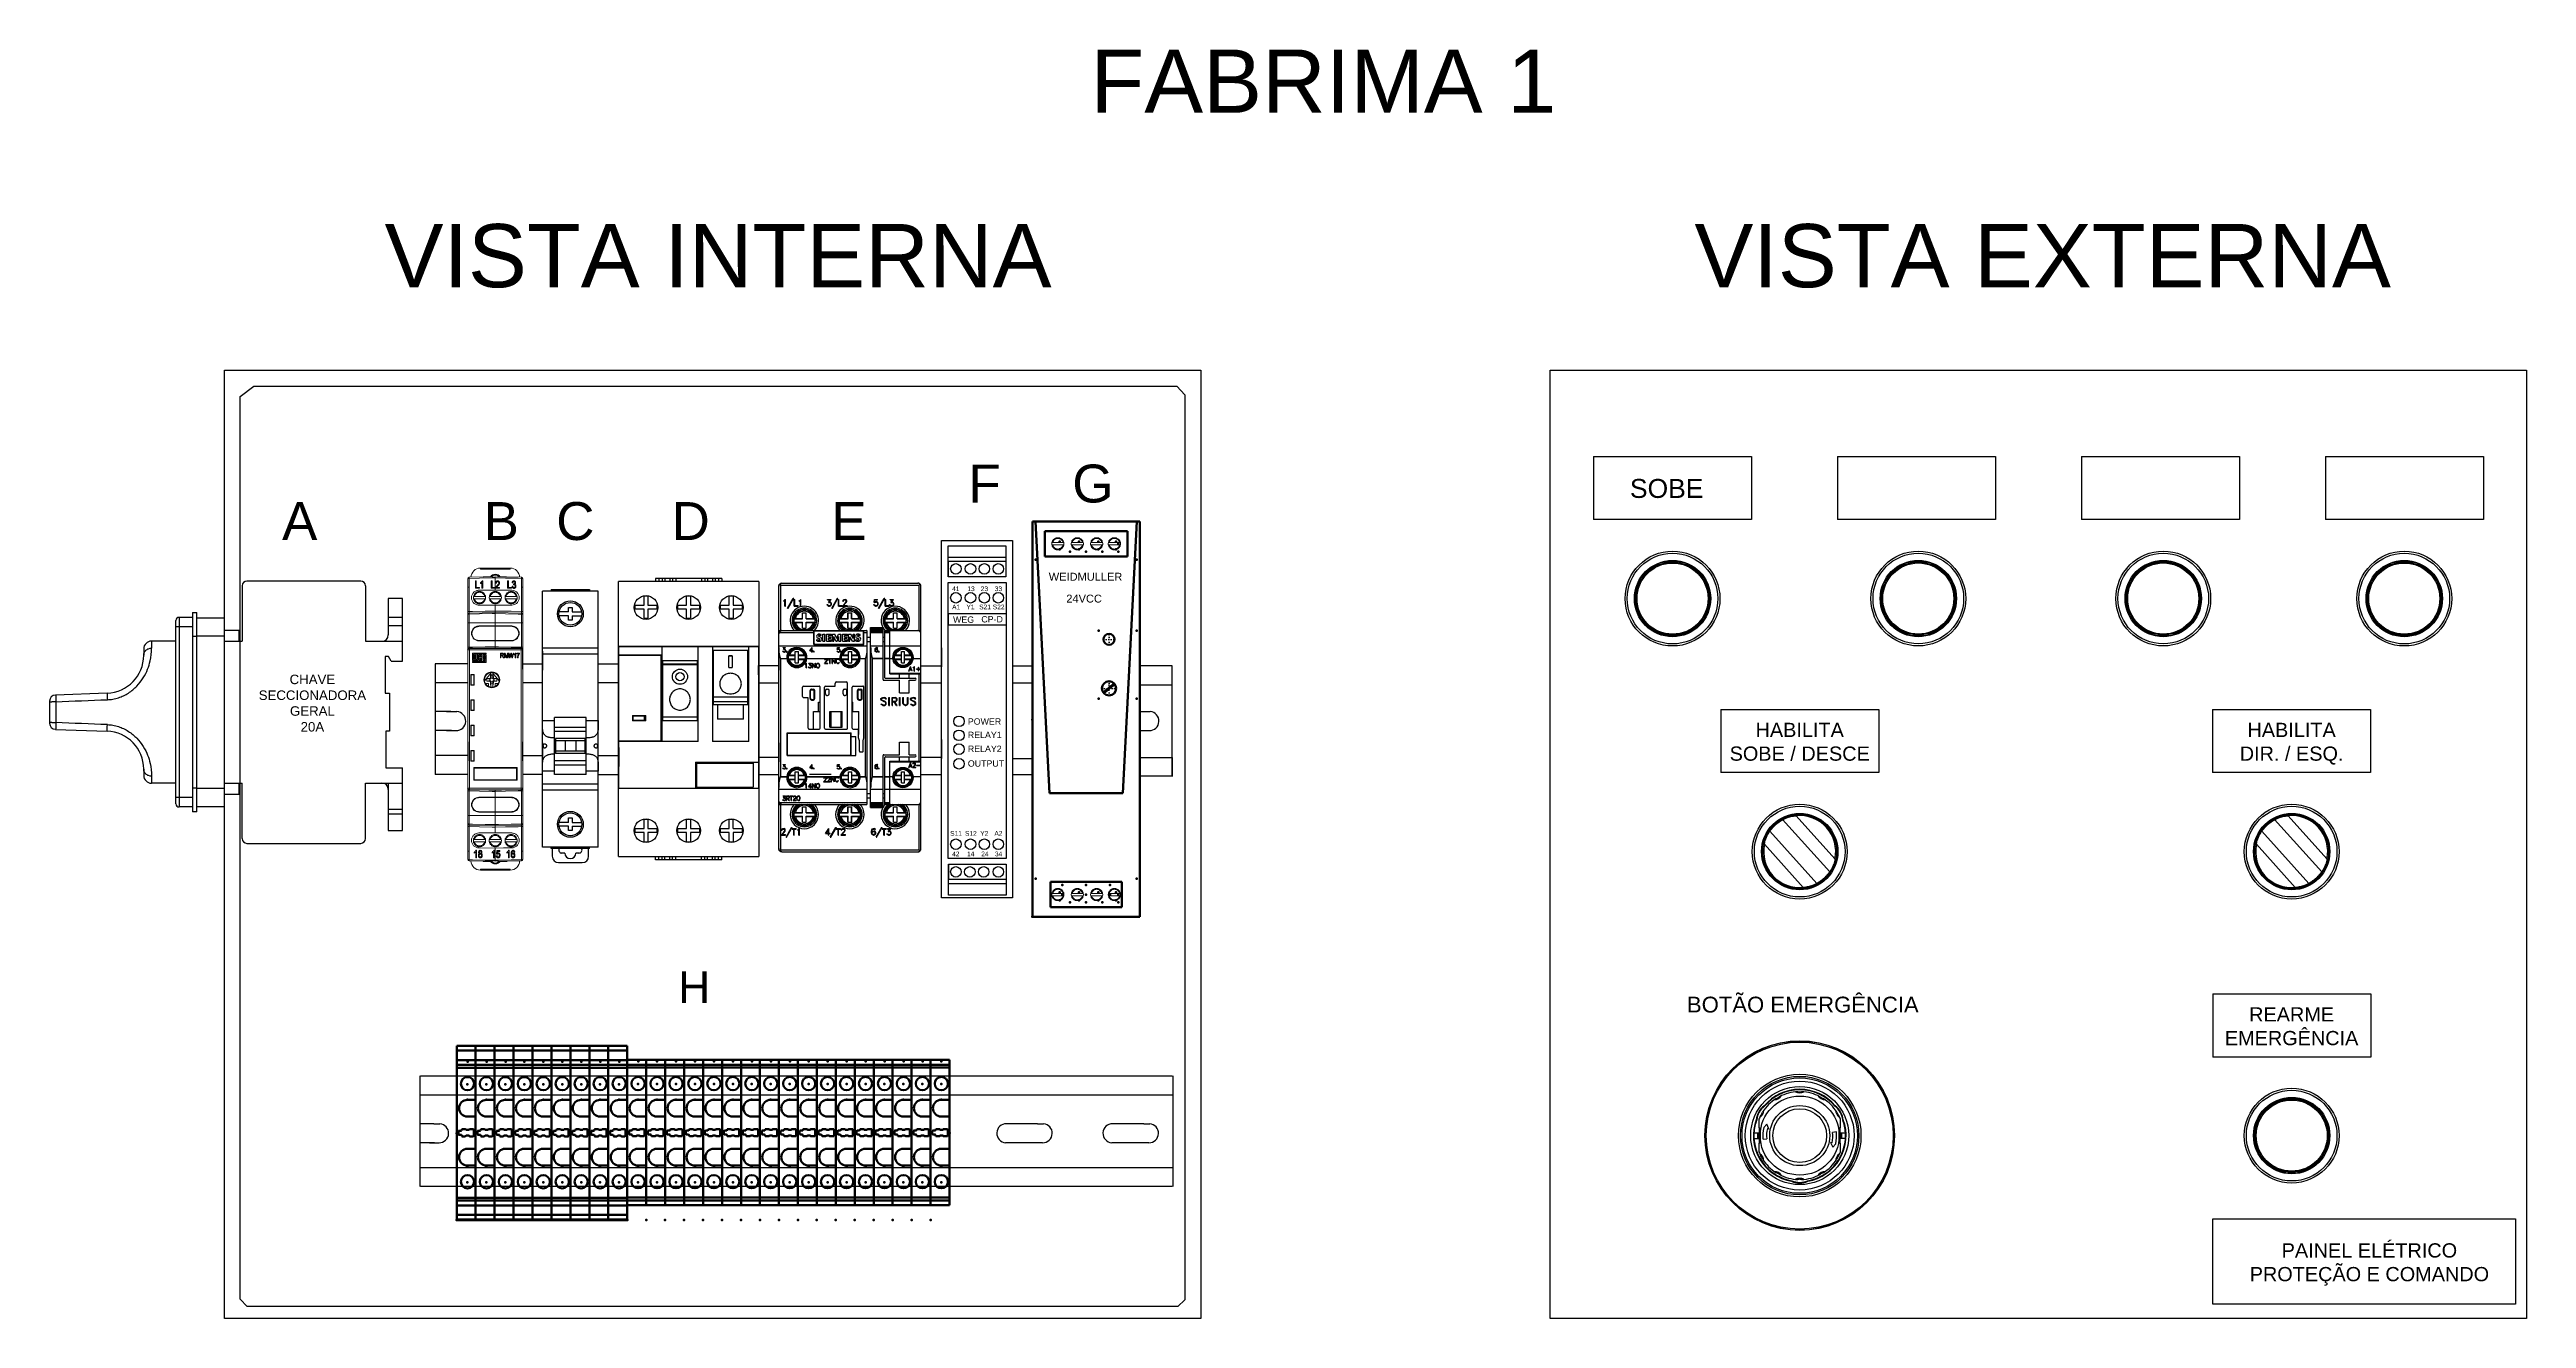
# Model space of a CAD drawing. Header units: millimetres. Extents: x -72 to 2978, y -1067 to 2817.
# Drawn here: x -72 to 712, y 2416 to 2817 of the extents above; entities that cross this region are included whole.
import ezdxf

# ---------------------------------------------------------------- set-up
doc = ezdxf.new("R2010")
doc.units = ezdxf.units.MM
doc.linetypes.add('Center', pattern=[1.5, 0.45, -0.5, 0.05, -0.5])
doc.linetypes.add('Dashed', pattern=[2, 1, -1])
for name, color, linetype in [('00_COMPONENTS', 7, 'Continuous'), ('00_COMPONENTS_1', 7, 'Continuous'), ('1', 7, 'Continuous'), ('10000_FRONT', 7, 'Continuous'), ('3', 7, 'Continuous')]:
    doc.layers.add(name, color=color, linetype=linetype)
for name, color, linetype, lineweight in [('2d ConnectionPoints', 7, 'Continuous', 50), ('AM_0', 7, 'Continuous', 50), ('AM_4', 3, 'Continuous', 25), ('AM_7', 7, 'Center', 25), ('AM_9', 6, 'Dashed', 25)]:
    doc.layers.add(name, color=color, linetype=linetype, lineweight=lineweight)
doc.styles.get("Standard").update_dxf_attribs({"font": 'arial.ttf'})

msp = doc.modelspace()

# ---------------------------------------------------------------- texts
at = {"color": 6, "attachment_point": 1}
for s, width, heights, insert, char_height in [('{\\C256;FABRIMA 1}', 175.862, [0], (257.7, 2817.18), 20), ('{\\C256;VISTA INTERNA}', 227.5814, [0], (34.3, 2761.97), 20), ('{\\C256;VISTA EXTERNA}', 227.5814, [0], (448.92, 2761.97), 20), ('F', 18.4327, [0], (219.11, 2685.87), 12), ('G', 18.4327, [0], (251.97, 2685.87), 12), ('{\\C256;SOBE}', 21.1027, [8.33], (428.48, 2681.32), 6), ('A', 18.4327, [0], (1.83, 2674), 12), ('B', 18.4327, [0], (65.62, 2674), 12), ('C', 18.4327, [0], (88.62, 2674), 12), ('D', 18.4327, [0], (125.13, 2674), 12), ('E', 18.4327, [0], (175.68, 2674), 12), ('\\pxqc;{\\C256;CHAVE SECCIONADORA GERAL\\P20A}', 29.3612, [0], (-3.24, 2619.4), 3), ('\\pxqc;{\\C256;HABILITA \\PSOBE / DESCE}', 50, [0], (457.23, 2604.17), 4.5), ('\\pxqc;{\\C256;HABILITA \\PDIR. / ESQ.}', 50, [0], (612.93, 2604.17), 4.5), ('H', 18.4327, [0], (127.25, 2525.49), 10), ('{\\C256;BOTÃO EMERGÊNCIA}', 78.3036, [0], (446.54, 2517.51), 5), ('\\pxqc;{\\C256;REARME\\PEMERGÊNCIA}', 50, [0], (612.93, 2514.16), 4.5), ('\\pxqc;{\\C256;PAINEL ELÉTRICO\\PPROTEÇÃO E COMANDO}', 94.0335, [0], (615.54, 2439.48), 4.5)]:
    msp.add_mtext_dynamic_manual_height_columns(s, width=width, gutter_width=12.5, heights=heights, dxfattribs=dict(at, insert=insert, char_height=char_height))
at = {"attachment_point": 1}
for s, width, heights, insert, char_height in [('WEIDMULLER', 26.033, [0], (244.53, 2651.63), 2.5), ('41', 2.2548, [0], (213.93, 2647.32), 1.5), ('13', 2.2548, [0], (218.76, 2647.33), 1.5), ('23', 2.2548, [0], (222.99, 2647.33), 1.5), ('33', 2.2548, [0], (227.43, 2647.33), 1.5), ('24VCC', 26.033, [0], (250.09, 2644.72), 2.5), ('A1', 2.2548, [0], (213.93, 2641.56), 1.5), ('WEG', 2.2548, [2.59], (214.24, 2637.81), 2), ('Y1', 2.2548, [0], (218.47, 2641.57), 1.5), ('S21', 2.2548, [0], (222.51, 2641.57), 1.5), ('CP-D', 2.2548, [2.59], (223.18, 2637.92), 2), ('S22', 2.2548, [0], (226.8, 2641.57), 1.5), ('POWER', 3.8589, [0], (218.91, 2605.58), 2), ('RELAY1', 3.8589, [0], (218.91, 2601.33), 2), ('RELAY2', 3.8589, [0], (218.91, 2596.95), 2), ('OUTPUT', 3.8589, [0], (218.91, 2592.29), 2), ('S11', 2.2548, [0], (213.3, 2569.91), 1.5), ('S12', 2.2548, [0], (218.02, 2569.92), 1.5), ('Y2', 2.2548, [0], (222.84, 2569.92), 1.5), ('A2', 2.2548, [0], (227.32, 2569.92), 1.5), ('42', 2.2548, [0], (213.93, 2563.42), 1.5), ('14', 2.2548, [0], (218.65, 2563.43), 1.5), ('24', 2.2548, [0], (223.15, 2563.43), 1.5), ('34', 2.2548, [0], (227.48, 2563.43), 1.5)]:
    msp.add_mtext_dynamic_manual_height_columns(s, width=width, gutter_width=12.5, heights=heights, dxfattribs=dict(at, insert=insert, char_height=char_height))

# ---------------------------------------------------------------- blocks, each defined once
blk = doc.blocks.new('4_1469470000_PART5_0_in_1469470000_0')
at = {"layer": 'AM_0'}
for p, q in [((25.87, 73.81), (22.43, 70.92)), ((26.07, 73.58), (22.63, 70.69))]:
    blk.add_line(p, q, dxfattribs=at)
blk = doc.blocks.new('5_1469470000_PART4_0_in_1469470000_0')
at = {"layer": 'AM_0'}
for p, q in [((0, 125), (0, 0)), ((0.97, 125), (0, 125)), ((0.97, 125), (5.4, 39.1)), ((28.6, 39.1), (33.03, 125)), ((34, 125), (33.03, 125)), ((34, 0), (34, 125)), ((5.4, 39.1), (28.6, 39.1)), ((28.25, 11), (5.75, 11)), ((5.75, 11), (5.75, 3)), ((28.25, 11), (28.25, 3)), ((28.25, 3), (5.75, 3)), ((0, 0), (34, 0))]:
    blk.add_line(p, q, dxfattribs=at)
blk = doc.blocks.new('6_1469470000_PART3_0_in_1469470000_0')
at = {"layer": 'AM_0'}
for p, q in [((33.03, 125), (0.97, 125)), ((5.4, 39.1), (0.97, 125)), ((30.1, 122), (3.9, 122)), ((3.9, 122), (3.9, 114)), ((33.03, 125), (28.6, 39.1)), ((30.1, 122), (30.1, 114)), ((30.1, 114), (3.9, 114)), ((5.4, 39.1), (28.6, 39.1))]:
    blk.add_line(p, q, dxfattribs=at)
for centre, radius in [((24.25, 87.75), 1.75), ((24.25, 72.25), 2.25)]:
    blk.add_circle(centre, radius, dxfattribs=at)
at = {"layer": 'AM_7'}
for p, q in [((22.41, 87.75), (26.09, 87.75)), ((24.25, 85.91), (24.25, 89.59)), ((21.89, 72.25), (26.61, 72.25)), ((24.25, 69.89), (24.25, 74.61))]:
    blk.add_line(p, q, dxfattribs=at)
blk = doc.blocks.new('7_1469470000_PART2_0_in_1469470000_0')
at = {"layer": 'AM_0'}
blk.add_circle((24.25, 87.75), 1.75, dxfattribs=at)

# ---------------------------------------------------------------- linework, layer by layer
for p, q in [((-16.36, 2715.7), (292.63, 2715.7)), ((-16.36, 2415.7), (-16.36, 2715.7)), ((292.63, 2715.7), (292.63, 2415.7)), ((403.28, 2715.7), (712.27, 2715.7)), ((403.28, 2415.7), (403.28, 2715.7)), ((712.27, 2715.7), (712.27, 2415.7)), ((210.57, 2661.86), (233.07, 2661.86)), ((210.57, 2548.76), (210.57, 2661.86)), ((233.07, 2661.86), (233.07, 2548.76)), ((212.64, 2655.26), (212.64, 2656.59)), ((212.64, 2656.59), (230.94, 2656.59)), ((212.64, 2655.26), (230.94, 2655.26)), ((212.64, 2655.26), (212.64, 2650.38)), ((152.79, 2648.85), (152.79, 2561.85)), ((212.64, 2638.71), (231.06, 2638.71)), ((212.64, 2638.71), (212.64, 2635.13)), ((212.64, 2635.13), (231.06, 2635.13)), ((78.09, 2621.1), (78.09, 2627.1)), ((84.25, 2626.86), (84.25, 2620.86)), ((101.95, 2620.86), (101.95, 2626.86)), ((159.07, 2626.84), (159.07, 2620.84)), ((204.07, 2620.84), (204.07, 2626.84)), ((210.57, 2627.91), (210.57, 2621.91)), ((233.07, 2627.91), (233.07, 2621.91)), ((108.29, 2625.34), (108.29, 2619.34)), ((152.69, 2619.34), (152.79, 2625.34)), ((283.64, 2616.19), (283.64, 2622.19)), ((53.92, 2607.72), (56.7, 2607.72)), ((60.59, 2598.1), (60.59, 2592.1)), ((78.09, 2592.1), (78.06, 2598.1)), ((84.25, 2597.86), (84.25, 2591.86)), ((101.95, 2591.86), (101.95, 2597.86)), ((108.39, 2596.34), (108.39, 2590.34)), ((152.79, 2590.34), (152.79, 2596.34)), ((159.07, 2597.84), (159.07, 2591.84)), ((204.07, 2591.84), (204.07, 2597.84)), ((210.57, 2598.91), (210.57, 2592.91)), ((175.6, 2587.85), (168.75, 2587.85)), ((212.75, 2559.44), (212.75, 2554.56)), ((233.07, 2548.76), (210.57, 2548.76)), ((231.05, 2554.56), (212.75, 2554.56)), ((231.05, 2553.23), (212.75, 2553.23)), ((231.05, 2554.56), (231.05, 2553.23)), ((292.63, 2415.7), (-16.36, 2415.7)), ((712.27, 2415.7), (403.28, 2415.7))]:
    msp.add_line(p, q)
at = {"color": 30, "true_color": 0xf8991e}
for p, q in [((-11.42, 2707.42), (-7.1, 2710.7)), ((-11.42, 2421.84), (-11.42, 2707.42)), ((-7.1, 2710.7), (285.1, 2710.7)), ((285.1, 2710.7), (287.62, 2707.93)), ((287.59, 2707.96), (287.59, 2421.54)), ((-11.42, 2421.83), (-9.22, 2419.51)), ((-2.11, 2419.51), (-9.22, 2419.51)), ((285.35, 2419.51), (-2.08, 2419.51)), ((287.59, 2421.54), (285.34, 2419.51))]:
    msp.add_line(p, q, dxfattribs=at)
at = {"color": 6}
for p, q in [((416.98, 2688.47), (466.98, 2688.47)), ((416.98, 2688.47), (416.98, 2668.47)), ((466.98, 2688.47), (466.98, 2668.47)), ((494.22, 2688.47), (544.22, 2688.47)), ((494.22, 2688.47), (494.22, 2668.47)), ((544.22, 2688.47), (544.22, 2668.47)), ((571.46, 2688.47), (621.46, 2688.47)), ((571.46, 2688.47), (571.46, 2668.47)), ((621.46, 2688.47), (621.46, 2668.47)), ((648.7, 2688.47), (698.7, 2688.47)), ((648.7, 2688.47), (648.7, 2668.47)), ((698.7, 2688.47), (698.7, 2668.47)), ((466.98, 2668.47), (416.98, 2668.47)), ((544.22, 2668.47), (494.22, 2668.47)), ((621.46, 2668.47), (571.46, 2668.47)), ((698.7, 2668.47), (648.7, 2668.47)), ((60.59, 2622.85), (50.31, 2622.85)), ((50.31, 2622.85), (50.31, 2616.85)), ((283.64, 2616.19), (283.64, 2622.19)), ((60.59, 2616.85), (50.31, 2616.85)), ((50.31, 2616.85), (50.31, 2587.85)), ((457.23, 2608.41), (507.23, 2608.41)), ((457.23, 2608.41), (457.23, 2588.41)), ((507.23, 2608.41), (507.23, 2588.41)), ((612.93, 2608.41), (662.93, 2608.41)), ((612.93, 2608.41), (612.93, 2588.41)), ((662.93, 2608.41), (662.93, 2588.41)), ((60.59, 2593.85), (50.31, 2593.85)), ((60.59, 2587.85), (50.31, 2587.85)), ((283.64, 2593.19), (283.64, 2587.19)), ((507.23, 2588.41), (457.23, 2588.41)), ((662.93, 2588.41), (612.93, 2588.41)), ((613.04, 2518.4), (663.04, 2518.4)), ((613.04, 2518.4), (613.04, 2498.4)), ((663.04, 2518.4), (663.04, 2498.4)), ((663.04, 2498.4), (613.04, 2498.4)), ((45.42, 2492.45), (45.42, 2457.45)), ((283.84, 2492.45), (283.84, 2457.45)), ((613.04, 2420.23), (613.04, 2447.22)), ((613.04, 2447.22), (708.84, 2447.22)), ((708.84, 2447.22), (708.84, 2420.23)), ((708.84, 2420.23), (613.04, 2420.23))]:
    msp.add_line(p, q, dxfattribs=at)
at = {"color": 7, "linetype": 'Continuous', "lineweight": 15}
for p, q in [((245.78, 2661.19), (249.05, 2661.19)), ((249.05, 2660.44), (245.78, 2660.44)), ((251.94, 2661.19), (255.21, 2661.19)), ((255.21, 2660.44), (251.94, 2660.44)), ((258.06, 2661.19), (261.32, 2661.19)), ((261.32, 2660.44), (258.06, 2660.44)), ((263.67, 2661.19), (266.93, 2661.19)), ((266.93, 2660.44), (263.67, 2660.44)), ((61.08, 2650.2), (69.34, 2650.35)), ((64.64, 2653.12), (74.04, 2653.12)), ((64.64, 2653.02), (64.64, 2653.12)), ((64.64, 2653.02), (74.04, 2653.02)), ((64.64, 2653.02), (64.64, 2652.82)), ((74.04, 2652.82), (64.64, 2652.82)), ((65.84, 2650.39), (67.82, 2650.39)), ((69.34, 2650.35), (77.6, 2650.2)), ((70.87, 2650.39), (72.84, 2650.39)), ((74.04, 2653.02), (74.04, 2653.12)), ((74.04, 2653.02), (74.04, 2652.82)), ((60.59, 2647.1), (60.59, 2649.7)), ((60.59, 2639.37), (60.59, 2647.1)), ((61.08, 2649.87), (61.08, 2647.12)), ((61.08, 2647.12), (61.08, 2639.39)), ((62.72, 2644.15), (65.98, 2644.15)), ((65.98, 2643.4), (62.72, 2643.4)), ((63.09, 2649.05), (63.33, 2649.05)), ((64.3, 2646.74), (63.09, 2646.74)), ((63.33, 2647.01), (64.3, 2647.01)), ((64.3, 2647.01), (64.3, 2646.74)), ((65.35, 2646.74), (65.11, 2646.74)), ((65.19, 2649.08), (65.35, 2649.08)), ((67.72, 2644.15), (70.98, 2644.15)), ((70.98, 2643.4), (67.72, 2643.4)), ((68.06, 2649.05), (68.3, 2649.05)), ((69.26, 2647.01), (69.26, 2646.74)), ((69.34, 2650.02), (69.34, 2647.13)), ((69.34, 2647.13), (69.34, 2646.14)), ((69.34, 2646.14), (74.56, 2646.1)), ((69.71, 2648.36), (69.47, 2648.39)), ((70.67, 2647.01), (70.67, 2646.74)), ((72.72, 2644.15), (75.98, 2644.15)), ((75.98, 2643.4), (72.72, 2643.4)), ((73.25, 2649.05), (73.49, 2649.05)), ((74.45, 2646.74), (73.25, 2646.74)), ((73.49, 2647.01), (74.45, 2647.01)), ((74.45, 2647.01), (74.45, 2646.74)), ((74.63, 2647.37), (74.87, 2647.4)), ((77.6, 2647.12), (77.6, 2649.87)), ((77.6, 2639.39), (77.6, 2647.12)), ((78.09, 2649.7), (78.09, 2647.1)), ((78.09, 2647.1), (78.09, 2639.37)), ((78.1, 2647), (78.09, 2647)), ((78.1, 2642.34), (78.09, 2642.34)), ((78.1, 2647), (78.1, 2642.34)), ((78.1, 2642.34), (78.1, 2641.67)), ((60.59, 2635.8), (60.59, 2638.4)), ((60.59, 2628.07), (60.59, 2635.8)), ((61.08, 2638.9), (69.34, 2639.05)), ((61.08, 2638.57), (61.08, 2635.82)), ((61.08, 2635.82), (69.34, 2635.83)), ((61.08, 2635.82), (61.08, 2628.09)), ((69.34, 2641.35), (64.12, 2641.4)), ((69.34, 2634.84), (64.12, 2634.8)), ((69.34, 2634.69), (64.12, 2634.65)), ((69.34, 2641.35), (74.56, 2641.4)), ((69.34, 2641.35), (69.34, 2639.53)), ((69.34, 2639.05), (77.6, 2638.9)), ((69.34, 2638.72), (69.34, 2635.83)), ((69.34, 2635.83), (69.34, 2634.84)), ((77.6, 2635.82), (69.34, 2635.83)), ((69.34, 2634.84), (74.56, 2634.8)), ((69.34, 2630.19), (69.34, 2634.69)), ((74.63, 2634.65), (69.34, 2634.69)), ((77.6, 2635.82), (77.6, 2638.57)), ((77.6, 2628.09), (77.6, 2635.82)), ((78.1, 2641.67), (78.09, 2641.67)), ((78.1, 2641), (78.09, 2641)), ((78.09, 2638.4), (78.09, 2635.8)), ((78.1, 2637.5), (78.09, 2637.5)), ((78.09, 2635.8), (78.09, 2628.07)), ((78.1, 2635.1), (78.09, 2635.1)), ((78.1, 2641.67), (78.1, 2641)), ((78.1, 2635.1), (78.1, 2637.5)), ((60.62, 2627.22), (60.59, 2627.25)), ((60.59, 2627.25), (60.59, 2583.45)), ((60.59, 2627.1), (60.59, 2583.59)), ((61.12, 2627.22), (60.62, 2627.22)), ((60.62, 2583.48), (60.62, 2627.22)), ((61.09, 2627.75), (61.12, 2627.72)), ((67.34, 2627.75), (61.09, 2627.75)), ((61.12, 2627.22), (61.12, 2627.72)), ((61.12, 2627.72), (77.56, 2627.72)), ((77.56, 2627.22), (61.12, 2627.22)), ((61.12, 2627.22), (61.12, 2583.48)), ((61.89, 2633.06), (61.89, 2631.89)), ((61.97, 2632.8), (61.89, 2632.8)), ((62.05, 2633.45), (62.18, 2633.45)), ((62.15, 2633.69), (62.33, 2633.69)), ((62.33, 2631.19), (62.2, 2631.19)), ((69.34, 2630.19), (64.12, 2630.23)), ((69.34, 2630.05), (64.12, 2630.1)), ((67.14, 2627.74), (67.14, 2627.73)), ((67.34, 2627.74), (67.14, 2627.74)), ((67.14, 2627.73), (67.14, 2627.74)), ((67.14, 2627.73), (71.55, 2627.73)), ((67.34, 2627.81), (69.34, 2627.85)), ((67.34, 2627.73), (67.34, 2627.81)), ((74.64, 2630.23), (69.34, 2630.19)), ((69.34, 2630.05), (74.56, 2630.1)), ((69.34, 2630.05), (69.34, 2628.23)), ((69.34, 2627.85), (69.34, 2627.73)), ((69.34, 2627.85), (71.34, 2627.81)), ((71.34, 2627.81), (71.34, 2627.73)), ((77.59, 2627.75), (71.34, 2627.75)), ((71.55, 2627.74), (71.34, 2627.74)), ((71.55, 2627.73), (71.55, 2627.74)), ((71.55, 2627.73), (71.55, 2627.74)), ((76.3, 2633.81), (76.43, 2633.82)), ((76.42, 2631.06), (76.31, 2631.07)), ((76.54, 2633.44), (76.54, 2633.62)), ((76.79, 2631.86), (76.79, 2633.04)), ((77.56, 2627.72), (77.59, 2627.75)), ((77.56, 2627.22), (77.56, 2627.72)), ((77.56, 2583.48), (77.56, 2627.22)), ((78.06, 2627.22), (77.56, 2627.22)), ((78.09, 2627.25), (78.06, 2627.22)), ((78.06, 2627.22), (78.06, 2583.48)), ((78.09, 2583.45), (78.09, 2627.25)), ((78.09, 2583.59), (78.09, 2627.1)), ((61.59, 2619.45), (62.69, 2619.45)), ((61.59, 2616.05), (61.59, 2619.45)), ((61.7, 2619.34), (61.67, 2619.37)), ((61.67, 2619.37), (61.67, 2616.12)), ((62.62, 2619.37), (61.67, 2619.37)), ((61.7, 2619.34), (61.7, 2616.16)), ((62.58, 2619.34), (61.7, 2619.34)), ((66.46, 2626.22), (62.12, 2626.22)), ((62.12, 2626.22), (62.12, 2623.89)), ((62.12, 2623.89), (63.79, 2623.89)), ((62.12, 2623.55), (62.12, 2623.22)), ((66.12, 2623.55), (62.12, 2623.55)), ((62.12, 2623.22), (66.46, 2623.22)), ((62.46, 2625.89), (66.46, 2625.89)), ((62.46, 2624.22), (62.46, 2625.89)), ((62.79, 2624.22), (62.46, 2624.22)), ((62.58, 2619.34), (62.62, 2619.37)), ((62.58, 2616.16), (62.58, 2619.34)), ((62.62, 2616.12), (62.62, 2619.37)), ((62.69, 2619.45), (62.69, 2616.05)), ((63.12, 2625.55), (62.79, 2625.55)), ((62.79, 2625.55), (62.79, 2624.22)), ((63.12, 2624.22), (63.12, 2625.55)), ((63.46, 2624.22), (63.12, 2624.22)), ((63.46, 2625.55), (63.46, 2624.22)), ((63.79, 2625.55), (63.46, 2625.55)), ((63.79, 2623.89), (63.79, 2625.55)), ((64.12, 2625.55), (64.12, 2623.89)), ((65.12, 2625.55), (64.12, 2625.55)), ((64.12, 2623.89), (65.12, 2623.89)), ((64.46, 2625.22), (64.46, 2624.89)), ((64.79, 2625.22), (64.46, 2625.22)), ((64.46, 2624.89), (64.79, 2624.89)), ((64.46, 2624.22), (64.46, 2624.55)), ((64.46, 2624.55), (65.12, 2624.55)), ((65.12, 2624.22), (64.46, 2624.22)), ((64.79, 2624.89), (64.79, 2625.22)), ((65.12, 2624.55), (65.12, 2625.55)), ((65.12, 2623.89), (65.12, 2624.22)), ((65.46, 2625.55), (65.46, 2623.89)), ((66.46, 2625.55), (65.46, 2625.55)), ((65.46, 2623.89), (66.12, 2623.89)), ((66.12, 2625.22), (65.79, 2625.22)), ((65.79, 2625.22), (65.79, 2624.22)), ((65.79, 2624.22), (66.12, 2624.22)), ((65.94, 2617.49), (68.12, 2620.06)), ((65.96, 2617.48), (68.13, 2620.04)), ((66.12, 2624.22), (66.12, 2625.22)), ((66.12, 2623.89), (66.12, 2623.55)), ((66.46, 2625.89), (66.46, 2626.22)), ((66.46, 2623.22), (66.46, 2625.55)), ((67.78, 2619.31), (67.77, 2618.39)), ((67.91, 2619.38), (67.91, 2619.35)), ((67.94, 2619.35), (67.94, 2618.94)), ((68.13, 2620.04), (68.12, 2620.06)), ((68.37, 2620.06), (68.36, 2620.04)), ((68.36, 2620.04), (70.53, 2617.48)), ((68.37, 2620.06), (70.54, 2617.49)), ((68.54, 2618.94), (68.54, 2619.35)), ((68.58, 2619.35), (68.58, 2619.38)), ((68.72, 2618.39), (68.7, 2619.31)), ((70.97, 2624.72), (70.97, 2626.22)), ((70.97, 2626.22), (71.52, 2626.22)), ((71.12, 2624.72), (70.97, 2624.72)), ((71.12, 2626.04), (71.12, 2625.56)), ((71.53, 2626.04), (71.12, 2626.04)), ((71.12, 2625.56), (71.49, 2625.56)), ((71.32, 2625.38), (71.12, 2625.38)), ((71.12, 2625.38), (71.12, 2624.72)), ((71.88, 2624.72), (71.71, 2625.04)), ((71.84, 2625.13), (72.06, 2624.72)), ((72.06, 2624.72), (71.88, 2624.72)), ((72.21, 2626.22), (72.46, 2626.22)), ((72.21, 2624.72), (72.21, 2626.22)), ((72.37, 2624.72), (72.21, 2624.72)), ((72.37, 2626.03), (72.37, 2624.72)), ((72.73, 2624.72), (72.37, 2626.03)), ((72.46, 2626.22), (72.75, 2625.16)), ((72.89, 2624.72), (72.73, 2624.72)), ((72.75, 2625.16), (72.81, 2624.93)), ((72.88, 2625.17), (73.18, 2626.22)), ((73.25, 2625.96), (72.89, 2624.72)), ((73.18, 2626.22), (73.4, 2626.22)), ((73.25, 2624.72), (73.25, 2625.96)), ((73.4, 2624.72), (73.25, 2624.72)), ((73.4, 2626.22), (73.4, 2624.72)), ((73.86, 2624.72), (73.54, 2626.22)), ((73.54, 2626.22), (73.7, 2626.22)), ((73.7, 2626.22), (73.89, 2625.23)), ((74.03, 2624.72), (73.86, 2624.72)), ((73.94, 2624.93), (73.99, 2625.21)), ((73.99, 2625.21), (74.23, 2626.22)), ((74.29, 2625.86), (74.03, 2624.72)), ((74.23, 2626.22), (74.45, 2626.22)), ((74.37, 2625.86), (74.33, 2626.04)), ((74.62, 2624.72), (74.37, 2625.86)), ((74.45, 2626.22), (74.62, 2625.46)), ((74.8, 2624.72), (74.62, 2624.72)), ((74.77, 2625.25), (74.96, 2626.22)), ((75.12, 2626.22), (74.8, 2624.72)), ((74.96, 2626.22), (75.12, 2626.22)), ((75.33, 2625.67), (75.33, 2625.85)), ((75.64, 2624.72), (75.64, 2625.91)), ((75.8, 2624.72), (75.64, 2624.72)), ((75.7, 2626.24), (75.8, 2626.24)), ((75.8, 2626.24), (75.8, 2624.72)), ((76.19, 2626.02), (76.19, 2626.2)), ((76.19, 2626.2), (76.99, 2626.2)), ((76.83, 2626.02), (76.19, 2626.02)), ((76.52, 2624.72), (76.36, 2624.72)), ((76.99, 2626.2), (76.99, 2626.06)), ((62.69, 2616.05), (61.59, 2616.05)), ((61.59, 2611.45), (62.69, 2611.45)), ((61.59, 2608.05), (61.59, 2611.45)), ((61.7, 2616.16), (61.67, 2616.12)), ((61.67, 2616.12), (62.62, 2616.12)), ((61.7, 2611.34), (61.67, 2611.37)), ((61.67, 2611.37), (61.67, 2608.12)), ((62.62, 2611.37), (61.67, 2611.37)), ((61.7, 2616.16), (62.58, 2616.16)), ((61.7, 2611.34), (61.7, 2608.16)), ((62.58, 2611.34), (61.7, 2611.34)), ((62.58, 2616.16), (62.62, 2616.12)), ((62.58, 2611.34), (62.62, 2611.37)), ((62.58, 2608.16), (62.58, 2611.34)), ((62.62, 2608.12), (62.62, 2611.37)), ((62.69, 2611.45), (62.69, 2608.05)), ((65.94, 2617.49), (65.96, 2617.48)), ((66.24, 2616.62), (66.23, 2616.6)), ((67.14, 2616.6), (66.23, 2616.6)), ((67.16, 2616.62), (66.24, 2616.62)), ((67.6, 2618.22), (66.68, 2618.21)), ((66.68, 2617.29), (67.6, 2617.27)), ((67.14, 2616.6), (67.16, 2616.62)), ((67.14, 2615.71), (67.14, 2616.6)), ((67.14, 2615.71), (67.16, 2615.72)), ((67.16, 2615.72), (67.16, 2616.62)), ((67.71, 2618.28), (67.6, 2618.22)), ((67.6, 2618.22), (67.65, 2617.98)), ((67.6, 2617.27), (67.65, 2617.52)), ((67.6, 2617.27), (67.71, 2617.22)), ((67.77, 2618.39), (67.71, 2618.28)), ((67.71, 2618.28), (67.91, 2618.08)), ((67.71, 2617.22), (67.91, 2617.41)), ((67.71, 2617.22), (67.77, 2617.1)), ((67.77, 2618.39), (68.01, 2618.34)), ((67.77, 2617.1), (68.01, 2617.16)), ((67.77, 2617.1), (67.78, 2616.18)), ((67.91, 2616.15), (67.91, 2615.47)), ((67.94, 2616.55), (67.94, 2615.46)), ((68.72, 2618.39), (68.48, 2618.34)), ((68.72, 2617.1), (68.48, 2617.16)), ((68.54, 2615.46), (68.54, 2616.55)), ((68.77, 2618.28), (68.58, 2618.08)), ((68.77, 2617.22), (68.58, 2617.41)), ((68.58, 2615.47), (68.58, 2616.15)), ((68.7, 2616.18), (68.72, 2617.1)), ((68.77, 2618.28), (68.72, 2618.39)), ((68.72, 2617.1), (68.77, 2617.22)), ((68.89, 2618.22), (68.77, 2618.28)), ((68.77, 2617.22), (68.89, 2617.27)), ((68.89, 2618.22), (68.83, 2617.98)), ((68.89, 2617.27), (68.83, 2617.52)), ((69.81, 2618.21), (68.89, 2618.22)), ((68.89, 2617.27), (69.81, 2617.29)), ((69.33, 2616.62), (69.33, 2615.72)), ((70.24, 2616.62), (69.33, 2616.62)), ((69.34, 2616.6), (69.33, 2616.62)), ((69.33, 2615.72), (69.34, 2615.71)), ((70.25, 2616.6), (69.34, 2616.6)), ((69.34, 2616.6), (69.34, 2615.71)), ((70.49, 2618.45), (70.64, 2618.45)), ((70.64, 2617.05), (70.49, 2617.05)), ((70.52, 2618.35), (70.67, 2618.35)), ((70.67, 2617.15), (70.52, 2617.15)), ((70.53, 2617.48), (70.54, 2617.49)), ((62.69, 2608.05), (61.59, 2608.05)), ((61.59, 2600.05), (61.59, 2603.45)), ((61.59, 2603.45), (62.69, 2603.45)), ((61.7, 2608.16), (61.67, 2608.12)), ((61.67, 2608.12), (62.62, 2608.12)), ((61.7, 2603.34), (61.67, 2603.37)), ((61.67, 2603.37), (61.67, 2600.12)), ((62.62, 2603.37), (61.67, 2603.37)), ((61.7, 2608.16), (62.58, 2608.16)), ((61.7, 2603.34), (61.7, 2600.16)), ((62.58, 2603.34), (61.7, 2603.34)), ((62.58, 2608.16), (62.62, 2608.12)), ((62.58, 2603.34), (62.62, 2603.37)), ((62.58, 2600.16), (62.58, 2603.34)), ((62.62, 2600.12), (62.62, 2603.37)), ((62.69, 2603.45), (62.69, 2600.05)), ((62.69, 2600.05), (61.59, 2600.05)), ((61.59, 2595.45), (62.69, 2595.45)), ((61.59, 2592.05), (61.59, 2595.45)), ((61.7, 2600.16), (61.67, 2600.12)), ((61.67, 2600.12), (62.62, 2600.12)), ((61.7, 2595.34), (61.67, 2595.37)), ((62.62, 2595.37), (61.67, 2595.37)), ((61.67, 2595.37), (61.67, 2592.12)), ((61.7, 2600.16), (62.58, 2600.16)), ((62.58, 2595.34), (61.7, 2595.34)), ((61.7, 2595.34), (61.7, 2592.16)), ((62.58, 2600.16), (62.62, 2600.12)), ((62.58, 2595.34), (62.62, 2595.37)), ((62.58, 2592.16), (62.58, 2595.34)), ((62.62, 2592.12), (62.62, 2595.37)), ((62.69, 2595.45), (62.69, 2592.05)), ((62.69, 2592.05), (61.59, 2592.05)), ((61.7, 2592.16), (61.67, 2592.12)), ((61.67, 2592.12), (62.62, 2592.12)), ((61.7, 2592.16), (62.58, 2592.16)), ((76.22, 2589.98), (62.52, 2589.98)), ((62.52, 2589.98), (62.52, 2585.98)), ((62.58, 2592.16), (62.62, 2592.12)), ((76.07, 2589.83), (62.67, 2589.83)), ((62.67, 2589.83), (62.67, 2586.13)), ((76.07, 2586.13), (76.07, 2589.83)), ((76.22, 2585.98), (76.22, 2589.98)), ((60.59, 2583.45), (60.62, 2583.48)), ((60.59, 2574.9), (60.59, 2582.63)), ((61.12, 2583.48), (60.62, 2583.48)), ((61.08, 2582.61), (61.08, 2574.87)), ((61.12, 2582.98), (61.09, 2582.95)), ((61.09, 2582.95), (67.34, 2582.95)), ((61.12, 2583.48), (77.56, 2583.48)), ((61.12, 2582.98), (61.12, 2583.48)), ((77.56, 2582.98), (61.12, 2582.98)), ((62.26, 2579.63), (62.38, 2579.63)), ((62.52, 2585.98), (76.22, 2585.98)), ((62.67, 2586.13), (76.07, 2586.13)), ((64.05, 2580.46), (69.34, 2580.51)), ((69.34, 2580.64), (64.12, 2580.6)), ((67.14, 2582.97), (67.14, 2582.96)), ((71.55, 2582.97), (67.14, 2582.97)), ((67.14, 2582.96), (67.14, 2582.97)), ((67.14, 2582.96), (67.34, 2582.96)), ((67.34, 2582.88), (67.34, 2582.97)), ((69.34, 2582.85), (67.34, 2582.88)), ((69.34, 2582.97), (69.34, 2582.85)), ((71.34, 2582.88), (69.34, 2582.85)), ((69.34, 2582.47), (69.34, 2580.64)), ((69.34, 2580.64), (74.56, 2580.6)), ((69.34, 2580.51), (69.34, 2576)), ((69.34, 2580.51), (74.56, 2580.46)), ((71.34, 2582.97), (71.34, 2582.88)), ((71.34, 2582.96), (71.55, 2582.96)), ((71.34, 2582.95), (77.59, 2582.95)), ((71.55, 2582.96), (71.55, 2582.97)), ((71.55, 2582.96), (71.55, 2582.97)), ((76.36, 2579.51), (76.49, 2579.51)), ((78.06, 2583.48), (77.56, 2583.48)), ((77.56, 2582.98), (77.56, 2583.48)), ((77.59, 2582.95), (77.56, 2582.98)), ((77.6, 2574.87), (77.6, 2582.61)), ((78.06, 2583.48), (78.09, 2583.45)), ((78.09, 2582.63), (78.09, 2574.9)), ((60.59, 2572.29), (60.59, 2574.9)), ((61.08, 2574.87), (69.34, 2574.87)), ((61.08, 2574.87), (61.08, 2572.13)), ((69.34, 2571.65), (61.08, 2571.79)), ((61.89, 2578.83), (61.89, 2577.66)), ((62.15, 2577.25), (62.05, 2577.25)), ((62.38, 2576.88), (62.25, 2576.88)), ((64.06, 2576.05), (69.34, 2576)), ((69.34, 2575.85), (64.12, 2575.9)), ((69.34, 2576), (74.56, 2576.05)), ((69.34, 2575.85), (74.56, 2575.9)), ((69.34, 2575.85), (69.34, 2574.87)), ((69.34, 2574.87), (69.34, 2571.98)), ((77.6, 2574.87), (69.34, 2574.87)), ((77.6, 2571.79), (69.34, 2571.65)), ((76.53, 2577), (76.36, 2577)), ((76.54, 2579.19), (76.54, 2579.44)), ((76.54, 2577.01), (76.54, 2577.32)), ((76.72, 2577.9), (76.79, 2577.9)), ((76.79, 2577.63), (76.79, 2578.81)), ((77.6, 2572.13), (77.6, 2574.87)), ((78.09, 2574.9), (78.09, 2572.29)), ((60.59, 2563.6), (60.59, 2571.33)), ((61.08, 2571.31), (61.08, 2563.57)), ((62.7, 2567.25), (65.97, 2567.25)), ((65.97, 2566.5), (62.7, 2566.5)), ((63.22, 2563.82), (63.38, 2563.82)), ((69.34, 2569.34), (64.12, 2569.3)), ((69.34, 2564.55), (64.12, 2564.6)), ((67.7, 2567.25), (70.97, 2567.25)), ((70.97, 2566.5), (67.7, 2566.5)), ((68.88, 2563.82), (69.04, 2563.82)), ((69.34, 2571.17), (69.34, 2569.34)), ((69.34, 2569.34), (74.56, 2569.3)), ((69.34, 2564.55), (69.34, 2563.57)), ((72.7, 2567.25), (75.97, 2567.25)), ((75.97, 2566.5), (72.7, 2566.5)), ((73.56, 2563.82), (73.71, 2563.82)), ((77.6, 2563.57), (77.6, 2571.31)), ((78.09, 2571.33), (78.09, 2563.6)), ((78.1, 2564.97), (78.09, 2564.97)), ((78.1, 2564.94), (78.09, 2564.94)), ((78.1, 2563.64), (78.1, 2564.94)), ((60.59, 2560.99), (60.59, 2563.6)), ((61.08, 2563.57), (61.08, 2560.83)), ((69.34, 2560.35), (61.08, 2560.49)), ((63.38, 2561.48), (63.14, 2561.48)), ((64.64, 2557.87), (74.04, 2557.87)), ((64.64, 2557.67), (64.64, 2557.87)), ((74.04, 2557.67), (64.64, 2557.67)), ((64.64, 2557.67), (64.64, 2557.57)), ((74.04, 2557.57), (64.64, 2557.57)), ((67.82, 2560.3), (65.84, 2560.3)), ((69.04, 2561.48), (68.8, 2561.48)), ((69.34, 2563.57), (69.34, 2560.68)), ((77.6, 2560.49), (69.34, 2560.35)), ((69.64, 2562.11), (69.88, 2562.14)), ((69.91, 2562.54), (69.67, 2562.58)), ((70.78, 2563.76), (70.78, 2563.49)), ((72.84, 2560.3), (70.87, 2560.3)), ((73.71, 2561.48), (73.47, 2561.48)), ((74.04, 2557.67), (74.04, 2557.87)), ((74.04, 2557.67), (74.04, 2557.57)), ((75.51, 2563.25), (75.27, 2563.22)), ((77.6, 2560.83), (77.6, 2563.57)), ((78.1, 2563.64), (78.09, 2563.64)), ((78.1, 2563.63), (78.09, 2563.63)), ((78.1, 2563.61), (78.09, 2563.61)), ((78.09, 2563.6), (78.09, 2560.99)), ((78.1, 2563.48), (78.09, 2563.48)), ((78.1, 2563.41), (78.09, 2563.41)), ((78.1, 2563.12), (78.09, 2563.12)), ((78.1, 2563.09), (78.09, 2563.09)), ((78.1, 2562.18), (78.09, 2562.18)), ((78.1, 2562.12), (78.09, 2562.12)), ((78.1, 2561.78), (78.09, 2561.78)), ((78.1, 2561.68), (78.09, 2561.68)), ((78.1, 2561.45), (78.09, 2561.45)), ((78.1, 2563.41), (78.1, 2563.48)), ((78.1, 2562.18), (78.1, 2563.09)), ((245.78, 2550.19), (249.05, 2550.19)), ((249.05, 2549.44), (245.78, 2549.44)), ((251.94, 2550.19), (255.21, 2550.19)), ((255.21, 2549.44), (251.94, 2549.44)), ((258.06, 2550.19), (261.32, 2550.19)), ((261.32, 2549.44), (258.06, 2549.44)), ((263.67, 2550.19), (266.93, 2550.19)), ((266.93, 2549.44), (263.67, 2549.44))]:
    msp.add_line(p, q, dxfattribs=at)
at = {"color": 102, "linetype": 'Continuous', "lineweight": 15}
for p, q in [((65.84, 2650.29), (65.84, 2650.39)), ((72.84, 2650.39), (72.84, 2650.29)), ((69.34, 2634.69), (69.34, 2634.84)), ((62.09, 2631.63), (62.09, 2631.33)), ((69.34, 2630.05), (69.34, 2630.19)), ((76.6, 2633.33), (76.6, 2633.52)), ((76.6, 2631.37), (76.6, 2631.55)), ((69.34, 2580.64), (69.34, 2580.51)), ((62.09, 2579.32), (62.09, 2579.15)), ((62.09, 2577.37), (62.09, 2577.25)), ((69.34, 2576), (69.34, 2575.85)), ((76.6, 2579.06), (76.6, 2579.36)), ((64.52, 2563.57), (64.65, 2563.57)), ((65.84, 2560.3), (65.84, 2560.41)), ((72.84, 2560.41), (72.84, 2560.3)), ((75.02, 2563.57), (74.91, 2563.57))]:
    msp.add_line(p, q, dxfattribs=at)
at = {"color": 7}
for p, q in [((-10.76, 2647.53), (-10.76, 2629.98)), ((26.74, 2649.03), (-9.26, 2649.03)), ((28.24, 2647.53), (28.24, 2629.98)), ((35.44, 2643.53), (35.44, 2631.98)), ((39.94, 2643.53), (35.44, 2643.53)), ((39.94, 2623.68), (39.94, 2643.53)), ((-31.76, 2578.53), (-31.76, 2636.53)), ((-26.46, 2634.53), (-31.76, 2634.53)), ((-30.76, 2637.53), (-30.76, 2577.53)), ((-26.46, 2637.53), (-30.76, 2637.53)), ((-26.46, 2639.03), (-26.46, 2576.03)), ((-26.46, 2639.03), (-25.16, 2639.03)), ((-25.16, 2576.03), (-25.16, 2639.03)), ((-25.16, 2637.43), (-16.36, 2637.43)), ((-16.36, 2577.63), (-16.36, 2637.43)), ((39.94, 2637.53), (35.44, 2637.53)), ((35.44, 2634.98), (39.94, 2634.98)), ((-41.96, 2627.53), (-41.96, 2625.52)), ((-31.76, 2630.03), (-39.46, 2630.03)), ((-39.46, 2630.03), (-39.46, 2627.77)), ((-25.16, 2631.43), (-26.46, 2631.43)), ((-16.36, 2631.53), (-25.16, 2631.53)), ((-16.36, 2633.48), (-11.76, 2633.48)), ((-16.36, 2629.98), (-10.76, 2629.98)), ((-11.76, 2629.98), (-11.76, 2633.48)), ((28.24, 2629.98), (39.94, 2629.98)), ((34.44, 2625.18), (34.44, 2613.53)), ((35.54, 2625.18), (34.44, 2625.18)), ((36.4, 2623.68), (35.54, 2625.18)), ((36.4, 2623.68), (39.94, 2623.68)), ((-71.76, 2610.96), (-71.76, 2604.1)), ((-53.54, 2613.53), (-69.83, 2612.96)), ((34.44, 2613.53), (35.84, 2613.53)), ((35.84, 2613.53), (35.84, 2601.53)), ((-69.76, 2610.83), (-69.76, 2604.23)), ((-69.83, 2602.1), (-53.54, 2601.53)), ((34.69, 2601.53), (34.69, 2589.88)), ((35.84, 2601.53), (34.69, 2601.53)), ((-41.96, 2589.54), (-41.96, 2587.53)), ((34.69, 2589.88), (39.94, 2589.88)), ((39.94, 2570.08), (39.94, 2589.88)), ((-39.46, 2587.29), (-39.46, 2585.03)), ((-31.76, 2585.03), (-39.46, 2585.03)), ((-26.46, 2580.53), (-31.76, 2580.53)), ((-26.46, 2583.63), (-25.16, 2583.63)), ((-25.16, 2583.53), (-16.36, 2583.53)), ((-16.36, 2585.08), (-10.76, 2585.08)), ((-16.36, 2581.58), (-11.76, 2581.58)), ((-11.76, 2581.58), (-11.76, 2585.08)), ((-10.76, 2567.53), (-10.76, 2585.08)), ((28.24, 2567.53), (28.24, 2585.08)), ((28.24, 2585.08), (39.94, 2585.08)), ((35.44, 2585.08), (35.44, 2570.08)), ((-26.46, 2577.53), (-30.76, 2577.53)), ((-25.16, 2576.03), (-26.46, 2576.03)), ((-16.36, 2577.63), (-25.16, 2577.63)), ((35.44, 2576.88), (39.94, 2576.88)), ((35.44, 2575.38), (39.94, 2575.38)), ((-9.26, 2566.03), (26.74, 2566.03)), ((35.44, 2570.08), (39.94, 2570.08))]:
    msp.add_line(p, q, dxfattribs=at)
at = {"color": 7, "linetype": 'Continuous'}
for p, q in [((84.25, 2564.85), (84.25, 2645.85)), ((101.95, 2645.85), (84.25, 2645.85)), ((87, 2646.35), (87, 2645.85)), ((87, 2646.35), (99.2, 2646.35)), ((99.2, 2646.35), (99.2, 2645.85)), ((101.95, 2564.85), (101.95, 2645.85)), ((92.5, 2639.25), (89.55, 2639.25)), ((92.5, 2638.05), (89.55, 2638.05)), ((92.5, 2639.25), (92.5, 2640.65)), ((92.5, 2640.65), (93.7, 2640.65)), ((92.5, 2636.65), (92.5, 2638.05)), ((93.7, 2636.65), (92.5, 2636.65)), ((93.7, 2640.65), (93.7, 2639.25)), ((93.7, 2639.25), (96.65, 2639.25)), ((93.7, 2638.05), (93.7, 2636.65)), ((93.7, 2638.05), (96.65, 2638.05)), ((84.25, 2627.85), (101.95, 2627.85)), ((101.95, 2625.85), (84.25, 2625.85)), ((84.25, 2604.86), (88.1, 2604.86)), ((88.1, 2587.86), (88.1, 2605.86)), ((98.1, 2605.86), (88.1, 2605.86)), ((98.1, 2587.86), (98.1, 2605.86)), ((98.1, 2604.86), (101.95, 2604.86)), ((88.05, 2594.35), (88.05, 2599.37)), ((88.1, 2599.37), (88.05, 2599.37)), ((88.1, 2602.75), (98.1, 2602.75)), ((88.1, 2601.52), (98.1, 2601.52)), ((88.4, 2599.25), (88.4, 2598.41)), ((97.8, 2599.25), (88.4, 2599.25)), ((88.4, 2598.41), (88.4, 2594.46)), ((89.6, 2598.41), (88.4, 2598.41)), ((88.4, 2595.31), (97.8, 2595.31)), ((94.8, 2598.41), (89.6, 2598.41)), ((91.4, 2598.41), (91.4, 2595.31)), ((97.8, 2598.41), (94.8, 2598.41)), ((94.8, 2598.41), (94.8, 2595.31)), ((97.8, 2598.41), (97.8, 2599.25)), ((97.8, 2594.46), (97.8, 2598.41)), ((98.15, 2599.37), (98.1, 2599.37)), ((98.15, 2594.35), (98.15, 2599.37)), ((88.1, 2588.85), (84.25, 2588.85)), ((88.05, 2594.35), (88.1, 2594.35)), ((98.1, 2592.18), (88.1, 2592.18)), ((88.1, 2590.91), (98.1, 2590.91)), ((98.1, 2587.86), (88.1, 2587.86)), ((97.8, 2594.46), (88.4, 2594.46)), ((98.1, 2594.35), (98.15, 2594.35)), ((101.95, 2588.85), (98.1, 2588.85)), ((84.25, 2584.85), (101.95, 2584.85)), ((101.95, 2582.85), (84.25, 2582.85)), ((92.5, 2572.65), (89.55, 2572.65)), ((92.5, 2574.05), (93.7, 2574.05)), ((92.5, 2572.65), (92.5, 2574.05)), ((93.7, 2574.05), (93.7, 2572.65)), ((93.7, 2572.65), (96.65, 2572.65)), ((101.95, 2564.85), (84.25, 2564.85)), ((87, 2564.35), (87, 2564.85)), ((99.2, 2564.35), (87, 2564.35)), ((87.35, 2564.35), (87.35, 2561.95)), ((92.5, 2571.45), (89.55, 2571.45)), ((92.5, 2570.05), (92.5, 2571.45)), ((93.7, 2570.05), (92.5, 2570.05)), ((93.7, 2571.45), (96.65, 2571.45)), ((93.7, 2571.45), (93.7, 2570.05)), ((98.85, 2561.95), (98.85, 2564.35)), ((99.2, 2564.35), (99.2, 2564.85)), ((89.35, 2559.95), (96.85, 2559.95)), ((91.33, 2562.95), (90.4, 2562.95)), ((95.8, 2562.95), (94.87, 2562.95))]:
    msp.add_line(p, q, dxfattribs=at)
at = {"color": 6, "linetype": 'ByBlock'}
for p, q in [((78.09, 2622.85), (84.25, 2622.85)), ((101.95, 2622.85), (108.39, 2622.85)), ((152.74, 2622.34), (159.07, 2622.34)), ((204.07, 2622.19), (210.57, 2622.19)), ((233.07, 2622.19), (239.36, 2622.19)), ((283.64, 2622.19), (273.36, 2622.19)), ((283.64, 2587.19), (283.64, 2622.19)), ((84.25, 2616.85), (78.09, 2616.85)), ((108.39, 2616.85), (101.95, 2616.85)), ((152.69, 2616.85), (159.07, 2616.85)), ((204.07, 2616.85), (210.57, 2616.85)), ((233.07, 2616.85), (239.36, 2616.85)), ((273.36, 2616.19), (283.64, 2616.19)), ((55.31, 2607.72), (50.31, 2607.72)), ((55.31, 2607.72), (57.19, 2607.72)), ((273.36, 2607.72), (276.14, 2607.72)), ((274.75, 2607.72), (276.62, 2607.72)), ((55.45, 2601.69), (50.31, 2601.69)), ((53.92, 2601.69), (56.97, 2601.69)), ((273.36, 2601.69), (276.41, 2601.69)), ((78.09, 2593.85), (84.25, 2593.85)), ((84.25, 2587.85), (78.09, 2587.85)), ((101.95, 2593.85), (108.39, 2593.85)), ((101.95, 2587.85), (108.29, 2587.85)), ((152.69, 2587.85), (159.07, 2587.85)), ((152.79, 2593.34), (159.07, 2593.34)), ((204.07, 2593.34), (210.57, 2593.34)), ((204.07, 2587.85), (210.57, 2587.85)), ((233.07, 2592.91), (239.36, 2592.91)), ((233.07, 2587.85), (239.36, 2587.85)), ((273.36, 2593.19), (283.64, 2593.19)), ((283.64, 2587.32), (273.36, 2587.32)), ((45.65, 2492.45), (283.6, 2492.45)), ((45.65, 2486.45), (283.64, 2486.45)), ((49.92, 2477.32), (45.65, 2477.32)), ((50.05, 2471.29), (45.65, 2471.29)), ((48.53, 2471.29), (51.58, 2471.29)), ((49.92, 2477.32), (51.79, 2477.32)), ((242.59, 2471.29), (230.85, 2471.29)), ((240.99, 2477.32), (231.13, 2477.32)), ((240.99, 2477.32), (242.86, 2477.32)), ((276.21, 2471.29), (264.47, 2471.29)), ((274.61, 2477.32), (264.74, 2477.32)), ((274.61, 2477.32), (276.48, 2477.32)), ((45.65, 2463.45), (283.64, 2463.45)), ((283.64, 2457.45), (45.65, 2457.45))]:
    msp.add_line(p, q, dxfattribs=at)
at = {"color": 20}
for p, q in [((468.61, 2478.53), (468.45, 2478.57)), ((469.33, 2478.73), (469.33, 2476.05)), ((471.11, 2482.86), (471, 2482.98)), ((493.35, 2482.86), (493.47, 2482.98)), ((495.13, 2476.05), (495.13, 2478.73)), ((495.85, 2478.53), (496.01, 2478.57)), ((467.72, 2474.48), (469.18, 2474.48)), ((467.72, 2472.63), (469.18, 2472.63)), ((468.98, 2472.63), (468.98, 2474.48)), ((469.18, 2472.63), (469.18, 2474.48)), ((469.48, 2475.97), (469.33, 2476.05)), ((469.33, 2471.05), (469.48, 2471.14)), ((469.33, 2471.05), (469.33, 2468.37)), ((469.43, 2475.99), (469.43, 2471.11)), ((469.73, 2475.53), (469.73, 2471.57)), ((494.73, 2471.57), (494.73, 2475.53)), ((495.13, 2476.05), (494.98, 2475.97)), ((494.98, 2471.14), (495.13, 2471.05)), ((495.03, 2471.11), (495.03, 2475.99)), ((495.13, 2468.37), (495.13, 2471.05)), ((495.28, 2474.48), (496.74, 2474.48)), ((495.28, 2474.48), (495.28, 2472.63)), ((496.74, 2472.63), (495.28, 2472.63)), ((495.48, 2474.48), (495.48, 2472.63)), ((479.73, 2459.27), (479.68, 2459.11)), ((484.73, 2459.27), (484.78, 2459.11))]:
    msp.add_line(p, q, dxfattribs=at)
for points in [[(212.64, 2660.15), (230.94, 2660.15), (230.94, 2650.38), (212.64, 2650.38)], [(212.64, 2648.6), (231.05, 2648.6), (231.05, 2561.21), (212.64, 2561.21)], [(231.05, 2549.67), (212.75, 2549.67), (212.75, 2559.44), (231.05, 2559.44)]]:
    msp.add_lwpolyline(points, close=True)
at = {"color": 7, "linetype": 'Continuous', "lineweight": 15, "flags": 128}
for points in [[(61.08, 2649.87), (60.99, 2649.86), (60.9, 2649.85), (60.81, 2649.84), (60.74, 2649.82), (60.68, 2649.79), (60.63, 2649.77), (60.6, 2649.74), (60.59, 2649.7)], [(69.34, 2650.02), (68.34, 2650), (64.34, 2649.93), (61.08, 2649.87)], [(69.34, 2646.14), (66.73, 2646.12), (64.12, 2646.1)], [(77.6, 2649.87), (76.6, 2649.89), (72.6, 2649.96), (69.34, 2650.02)], [(74.9, 2648.48), (74.76, 2648.5), (74.66, 2648.51)], [(75.11, 2648.12), (75.13, 2648.12), (75.14, 2648.12)], [(77.6, 2649.87), (77.7, 2649.86), (77.79, 2649.85), (77.88, 2649.84), (77.95, 2649.82), (78.01, 2649.79), (78.06, 2649.77), (78.08, 2649.74), (78.09, 2649.7)], [(60.59, 2638.4), (60.6, 2638.44), (60.63, 2638.47), (60.68, 2638.49), (60.74, 2638.52), (60.81, 2638.54), (60.9, 2638.55), (60.99, 2638.56), (61.08, 2638.57)], [(61.08, 2639.39), (62.08, 2639.4), (66.08, 2639.47), (69.34, 2639.53)], [(69.34, 2638.72), (68.34, 2638.7), (64.34, 2638.63), (61.08, 2638.57)], [(69.34, 2639.53), (70.34, 2639.51), (74.34, 2639.44), (77.6, 2639.39)], [(77.6, 2638.57), (76.6, 2638.59), (72.6, 2638.66), (69.34, 2638.72)], [(77.6, 2638.57), (77.7, 2638.56), (77.79, 2638.55), (77.88, 2638.54), (77.95, 2638.52), (78.01, 2638.49), (78.06, 2638.47), (78.08, 2638.44), (78.09, 2638.4)], [(61.08, 2628.09), (62.08, 2628.1), (66.08, 2628.17), (69.34, 2628.23)], [(69.34, 2628.23), (70.34, 2628.21), (74.34, 2628.14), (77.6, 2628.09)], [(70.25, 2616.6), (70.25, 2616.61), (70.24, 2616.62)], [(69.34, 2582.47), (68.34, 2582.48), (64.34, 2582.55), (61.08, 2582.61)], [(77.6, 2582.61), (76.6, 2582.59), (72.6, 2582.52), (69.34, 2582.47)], [(61.08, 2572.13), (60.99, 2572.13), (60.9, 2572.14), (60.81, 2572.16), (60.74, 2572.18), (60.68, 2572.2), (60.63, 2572.23), (60.6, 2572.26), (60.59, 2572.29)], [(61.08, 2572.13), (62.08, 2572.11), (66.08, 2572.04), (69.34, 2571.98)], [(69.34, 2571.98), (70.34, 2572), (74.34, 2572.07), (77.6, 2572.13)], [(78.09, 2572.29), (78.08, 2572.26), (78.06, 2572.23), (78.01, 2572.2), (77.95, 2572.18), (77.88, 2572.16), (77.79, 2572.14), (77.7, 2572.13), (77.6, 2572.13)], [(69.34, 2571.17), (68.34, 2571.18), (64.34, 2571.25), (61.08, 2571.31)], [(77.6, 2571.31), (76.6, 2571.29), (72.6, 2571.22), (69.34, 2571.17)], [(69.34, 2564.55), (71.95, 2564.58), (74.56, 2564.6)], [(61.08, 2560.83), (60.99, 2560.83), (60.9, 2560.84), (60.81, 2560.86), (60.74, 2560.88), (60.68, 2560.9), (60.63, 2560.93), (60.6, 2560.96), (60.59, 2560.99)], [(61.08, 2560.83), (62.08, 2560.81), (66.08, 2560.74), (69.34, 2560.68)], [(69.34, 2560.68), (70.34, 2560.7), (74.34, 2560.77), (77.6, 2560.83)], [(77.6, 2560.83), (77.7, 2560.83), (77.79, 2560.84), (77.88, 2560.86), (77.95, 2560.88), (78.01, 2560.9), (78.06, 2560.93), (78.08, 2560.96), (78.09, 2560.99)]]:
    msp.add_lwpolyline(points, dxfattribs=at)
for centre in [(215.14, 2652.87), (219.76, 2652.87), (224.14, 2652.87), (228.56, 2652.87), (215.14, 2643.73), (219.76, 2643.73), (224.14, 2643.73), (228.56, 2643.73), (216.11, 2604.62), (216.11, 2600.2), (216.11, 2595.82), (216.11, 2591.2), (215.14, 2565.75), (219.76, 2565.75), (224.14, 2565.75), (228.56, 2565.75), (215.13, 2557), (219.55, 2557), (223.93, 2557), (228.55, 2557)]:
    msp.add_circle(centre, 1.67)
at = {"color": 7, "linetype": 'Continuous'}
for centre, radius in [((93.1, 2638.65), 4.1), ((93.1, 2638.65), 3.6), ((93.1, 2572.05), 4.1), ((93.1, 2572.05), 3.6)]:
    msp.add_circle(centre, radius, dxfattribs=at)
at = {"color": 7, "linetype": 'Continuous', "lineweight": 15}
for radius in [2.5, 2.35]:
    msp.add_circle((68.24, 2617.75), radius, dxfattribs=at)
at = {"color": 2}
for radius in [30, 29.92, 29.58]:
    msp.add_circle((482.23, 2473.55), radius, dxfattribs=at)
at = {"color": 20}
for radius in [18.75, 17.22]:
    msp.add_circle((482.23, 2473.55), radius, dxfattribs=at)
at = {"color": 7, "linetype": 'Continuous', "lineweight": 15}
for centre, radius, start, end in [((61.09, 2649.7), 0.5, 91, 180), ((66.9, 2650.04), 5.82, 178.34164, 181.65836), ((64.64, 2650.12), 3, 90, 178.23354), ((69.34, 2649.34), 1.85, 34.57386, 145.42614), ((69.34, 2649.34), 1.65, 36.5266, 143.4734), ((69.34, 2649.34), 1.55, 39.41267, 140.58733), ((74.04, 2650.12), 3, 1.75473, 90), ((71.79, 2650.04), 5.82, 358.34164, 1.65836), ((77.59, 2649.7), 0.5, 0, 89), ((60.96, 2644.56), 2.56, 87.29203, 98.30123), ((77.72, 2644.56), 2.56, 81.69877, 92.70797), ((60.96, 2635.96), 3.42, 87.97155, 96.20273), ((61.09, 2638.4), 0.5, 91, 180), ((60.96, 2633.26), 2.56, 87.29347, 98.29935), ((66.9, 2638.74), 5.82, 178.34159, 181.65841), ((64.14, 2632.44), 2.21, 90.5, 269.5), ((77.72, 2635.96), 3.42, 83.79727, 92.02845), ((71.79, 2638.74), 5.82, 358.34159, 1.65841), ((77.59, 2638.4), 0.5, 0, 89), ((77.72, 2633.26), 2.56, 81.70065, 92.70653), ((60.96, 2624.66), 3.42, 87.97126, 96.20345), ((61.12, 2627.22), 0.5, 90.00172, 179.99838), ((77.56, 2627.22), 0.5, 0.00162, 89.99828), ((77.72, 2624.66), 3.42, 83.79655, 92.02874), ((68.24, 2617.75), 2.32, 93.07453, 186.49359), ((68.24, 2617.75), 1.63, 101.84152, 106.41183), ((68.24, 2617.75), 1.67, 78.41006, 101.58994), ((68.24, 2617.75), 1.63, 79.40852, 100.59148), ((68.24, 2617.75), 1.23, 75.92155, 104.07845), ((68.24, 2617.75), 2.3, 87.11313, 92.88687), ((68.24, 2617.75), 2.32, 353.50641, 86.92547), ((68.24, 2617.75), 1.63, 73.58817, 78.15848), ((68.24, 2617.75), 2.3, 186.68126, 209.53254), ((68.24, 2617.75), 2.32, 209.78462, 241.6313), ((68.24, 2617.75), 1.63, 163.58817, 196.41183), ((68.24, 2617.75), 2.3, 241.89062, 261.61807), ((68.24, 2617.75), 0.635, 158.51641, 201.48359), ((68.24, 2617.75), 1.63, 253.58817, 258.15848), ((68.24, 2617.75), 1.23, 255.92155, 284.07845), ((68.24, 2617.75), 2.31, 262.5431, 277.4569), ((68.24, 2617.75), 0.635, 68.51641, 111.48359), ((68.24, 2617.75), 0.635, 248.51641, 291.48359), ((68.24, 2617.75), 1.63, 281.84152, 286.41183), ((68.24, 2617.75), 2.3, 278.38193, 298.10938), ((68.24, 2617.75), 0.635, 338.51641, 21.48359), ((68.24, 2617.75), 2.32, 298.3687, 330.21538), ((68.24, 2617.75), 1.63, 343.58817, 16.41183), ((68.24, 2617.75), 2.3, 330.46746, 353.31874), ((60.96, 2586.03), 3.42, 263.79655, 272.02874), ((61.12, 2583.48), 0.5, 180.00162, 269.99828), ((74.54, 2578.26), 2.21, 270.5, 89.5), ((77.56, 2583.48), 0.5, 270.00172, 359.99838), ((77.72, 2586.03), 3.42, 267.97126, 276.20345), ((60.96, 2577.44), 2.56, 261.70065, 272.70653), ((61.09, 2572.29), 0.5, 180, 269), ((66.9, 2571.96), 5.82, 178.34159, 181.65841), ((77.72, 2577.44), 2.56, 267.29347, 278.29935), ((77.59, 2572.29), 0.5, 271, 0), ((71.79, 2571.96), 5.82, 358.34159, 1.65841), ((60.96, 2574.73), 3.42, 263.79727, 272.02845), ((77.72, 2574.73), 3.42, 267.97155, 276.20273), ((60.96, 2566.14), 2.56, 261.69877, 272.70797), ((61.09, 2560.99), 0.5, 180, 269), ((66.9, 2560.66), 5.82, 178.34164, 181.65836), ((64.64, 2560.57), 3, 181.75473, 270), ((69.34, 2561.35), 1.85, 214.57386, 325.42614), ((69.34, 2561.35), 1.65, 216.5266, 323.4734), ((69.34, 2561.35), 1.55, 219.41267, 320.58733), ((74.04, 2560.57), 3, 270, 358.23354), ((77.72, 2566.14), 2.56, 267.29203, 278.30123), ((77.59, 2560.99), 0.5, 271, 0), ((71.79, 2560.66), 5.82, 358.34164, 1.65836)]:
    msp.add_arc(centre, radius, start, end, dxfattribs=at)
at = {"color": 102, "linetype": 'Continuous', "lineweight": 15}
for centre, start, end in [((65.84, 2649.59), 90, 118.96604), ((65.84, 2561.1), 240.78794, 270), ((72.84, 2561.1), 270, 298.96604)]:
    msp.add_arc(centre, 0.8, start, end, dxfattribs=at)
at = {"color": 7}
for centre, radius, start, end in [((-9.26, 2647.53), 1.5, 90, 180), ((26.74, 2647.53), 1.5, 0, 90), ((-30.76, 2636.53), 1, 90, 180), ((-39.46, 2627.53), 2.5, 90, 180), ((33.44, 2631.98), 2, 270, 0), ((-53.96, 2625.52), 12, 272, 0), ((-69.76, 2610.96), 2, 92, 180.00027), ((-69.76, 2604.1), 2, 180, 268), ((-53.96, 2589.54), 12, 0, 88), ((-39.46, 2587.53), 2.5, 180, 270), ((33.44, 2583.08), 2, 0, 90), ((-30.76, 2578.53), 1, 180, 270), ((-9.26, 2567.53), 1.5, 180, 270), ((26.74, 2567.53), 1.5, 270, 0)]:
    msp.add_arc(centre, radius, start, end, dxfattribs=at)
at = {"color": 6, "linetype": 'ByBlock'}
for centre, start, end in [((56.94, 2604.71), 269.42772, 85.4019), ((276.38, 2604.71), 269.42772, 85.4019), ((51.55, 2474.31), 269.42772, 85.4019), ((231.1, 2474.3), 89.42772, 265.4019), ((242.62, 2474.31), 269.42772, 85.4019), ((264.71, 2474.3), 89.42772, 265.4019), ((276.24, 2474.31), 269.42772, 85.4019)]:
    msp.add_arc(centre, 3.02, start, end, dxfattribs=at)
at = {"color": 7, "linetype": 'Continuous'}
for centre, radius, start, end in [((90.4, 2563.95), 1, 154.00533, 270), ((95.8, 2563.95), 1, 270, 25.99467), ((89.35, 2561.95), 2, 180, 270), ((93.1, 2562.95), 1.77, 180, 0), ((96.85, 2561.95), 2, 270, 0)]:
    msp.add_arc(centre, radius, start, end, dxfattribs=at)
at = {"color": 20}
for centre, radius, start, end in [((482.23, 2473.55), 14.67, 40.00508, 139.99492), ((482.23, 2473.55), 14.5, 39.92819, 140.07181), ((473.97, 2487.86), 3, 273.67262, 326.32738), ((473.97, 2487.86), 2.7, 287.60794, 312.39206), ((482.23, 2473.55), 13.9, 92.38884, 117.61095), ((482.23, 2490.08), 3, 243.67262, 296.32738), ((482.23, 2490.08), 2.7, 257.60898, 282.39102), ((482.23, 2473.55), 13.9, 62.38905, 87.61116), ((490.49, 2487.86), 3, 213.67262, 266.32738), ((490.49, 2487.86), 2.7, 227.60794, 252.39206), ((482.23, 2473.55), 14.67, 160.00508, 259.99492), ((482.23, 2473.55), 14.5, 159.92819, 176.34244), ((474.87, 2477.8), 6.47, 126.80121, 173.19879), ((474.87, 2477.8), 6.3, 126.62558, 173.37442), ((482.23, 2473.55), 13.9, 152.38914, 158.13402), ((467.92, 2481.81), 3, 303.67262, 356.32738), ((467.92, 2481.81), 2.7, 317.60749, 342.39251), ((482.23, 2473.55), 13.9, 122.38905, 147.61086), ((482.23, 2473.55), 14.67, 280.00508, 19.99492), ((482.23, 2473.55), 13.9, 32.38912, 57.61095), ((489.59, 2477.8), 6.3, 6.62558, 53.37442), ((489.59, 2477.8), 6.47, 6.80121, 53.19879), ((496.54, 2481.81), 3, 183.67262, 236.32738), ((496.54, 2481.81), 2.7, 197.60758, 222.39242), ((482.23, 2473.55), 13.9, 21.86598, 27.61088), ((482.23, 2473.55), 14.5, 3.65756, 20.07181), ((482.23, 2473.55), 14.53, 176.35124, 183.64876), ((482.23, 2473.55), 14.5, 183.65756, 260.07181), ((469.23, 2475.53), 0.5, 0, 60), ((469.23, 2471.57), 0.5, 300, 0), ((482.23, 2473.55), 14.5, 279.92819, 356.34244), ((495.23, 2475.53), 0.5, 120, 180), ((495.23, 2471.57), 0.5, 180, 240), ((482.23, 2473.55), 14.53, 356.35124, 3.64876), ((482.23, 2473.55), 13.9, 201.86598, 207.61086), ((467.92, 2465.29), 3, 3.67262, 56.32738), ((467.92, 2465.29), 2.7, 17.60749, 42.39251), ((482.23, 2473.55), 13.9, 212.38914, 237.61078), ((473.97, 2459.24), 3, 33.67262, 86.32738), ((490.49, 2459.24), 3, 93.67262, 146.32738), ((482.23, 2473.55), 13.9, 302.38922, 327.61088), ((496.54, 2465.29), 3, 123.67262, 176.32738), ((496.54, 2465.29), 2.7, 137.60758, 162.39242), ((482.23, 2473.55), 13.9, 332.38912, 338.13402), ((473.97, 2459.24), 2.7, 47.60707, 72.39293), ((482.23, 2473.55), 13.9, 242.38922, 267.61136), ((482.23, 2465.05), 6.47, 246.80121, 293.19879), ((482.23, 2465.05), 6.3, 246.62558, 293.37442), ((482.23, 2457.03), 3, 63.67262, 116.32738), ((482.23, 2457.03), 2.7, 77.60999, 102.39001), ((482.23, 2473.55), 13.9, 272.38864, 297.61078), ((490.49, 2459.24), 2.7, 107.60707, 132.39293)]:
    msp.add_arc(centre, radius, start, end, dxfattribs=at)
at = {"color": 7, "linetype": 'Continuous', "lineweight": 15}
for centre, major_axis, ratio, start_param, end_param in [((74.58, 2632.44), (-1.41, 1.7), 0.999163, 2.473844, 5.564823), ((61.09, 2627.25), (-0.354, 0.354), 0.999973, 5.497801, 7.06857), ((62.09, 2632.5), (0.142, 0.144), 0.975618, 2.362365, 3.040961), ((77.59, 2627.25), (0.354, 0.354), 0.999973, 5.497801, 7.06857), ((69.4, 2617.75), (2.89, 0), 0.916608, 4.17078, 4.184807), ((67.09, 2617.75), (2.89, 0), 0.916608, 5.239971, 5.253998), ((61.09, 2583.45), (-0.354, -0.354), 0.999973, 5.497801, 7.06857), ((64.11, 2578.26), (-1.41, 1.7), 0.999163, 5.615437, 8.706415), ((77.59, 2583.45), (0.354, -0.354), 0.999973, 5.497801, 7.06857), ((76.59, 2578.2), (0.142, 0.144), 0.975618, 5.503958, 6.182554)]:
    msp.add_ellipse(centre, major_axis=major_axis, ratio=ratio, start_param=start_param, end_param=end_param, dxfattribs=at)
for points, knots in [([(247.42, 2658.89), (247.37, 2658.89), (247.27, 2658.89), (247.13, 2658.91), (246.98, 2658.93), (246.84, 2658.97), (246.63, 2659.05), (246.35, 2659.19), (246.05, 2659.44), (245.8, 2659.75), (245.62, 2660.09), (245.51, 2660.45), (245.48, 2660.81), (245.51, 2661.18), (245.62, 2661.53), (245.8, 2661.88), (246.05, 2662.18), (246.35, 2662.43), (246.66, 2662.59), (246.94, 2662.68), (247.17, 2662.73), (247.34, 2662.73), (247.42, 2662.74)], [0, 0, 0, 0, 0.024176, 0.048139, 0.072026, 0.095974, 0.120121, 0.185059, 0.250086, 0.315023, 0.38005, 0.439993, 0.500024, 0.559968, 0.619999, 0.684937, 0.749963, 0.814901, 0.879927, 0.92, 0.95981, 1, 1, 1, 1]), ([(247.42, 2662.49), (247.04, 2662.49), (246.67, 2662.36), (246.08, 2661.89), (245.87, 2661.56), (245.78, 2661.19)], [0, 0, 0, 0, 0.5, 0.5, 1, 1, 1, 1]), ([(245.78, 2660.44), (245.87, 2660.07), (246.08, 2659.74), (246.67, 2659.27), (247.04, 2659.14), (247.42, 2659.14)], [0, 0, 0, 0, 0.5, 0.5, 1, 1, 1, 1]), ([(247.42, 2662.74), (247.47, 2662.74), (247.56, 2662.73), (247.71, 2662.72), (247.85, 2662.69), (247.99, 2662.65), (248.2, 2662.58), (248.48, 2662.43), (248.79, 2662.18), (249.04, 2661.88), (249.21, 2661.54), (249.32, 2661.18), (249.35, 2660.81), (249.32, 2660.45), (249.21, 2660.09), (249.04, 2659.75), (248.79, 2659.44), (248.48, 2659.19), (248.18, 2659.03), (247.9, 2658.94), (247.66, 2658.9), (247.5, 2658.89), (247.42, 2658.89)], [0, 0, 0, 0, 0.024176, 0.048139, 0.072026, 0.095974, 0.120121, 0.185059, 0.250086, 0.315023, 0.38005, 0.439993, 0.500024, 0.559968, 0.619999, 0.684937, 0.749963, 0.814901, 0.879927, 0.92, 0.95981, 1, 1, 1, 1]), ([(249.05, 2661.19), (248.96, 2661.56), (248.76, 2661.89), (248.16, 2662.36), (247.8, 2662.49), (247.42, 2662.49)], [0, 0, 0, 0, 0.5, 0.5, 1, 1, 1, 1]), ([(247.42, 2659.14), (247.8, 2659.14), (248.16, 2659.27), (248.76, 2659.74), (248.96, 2660.07), (249.05, 2660.44)], [0, 0, 0, 0, 0.5, 0.5, 1, 1, 1, 1]), ([(253.58, 2658.89), (253.53, 2658.89), (253.43, 2658.89), (253.29, 2658.91), (253.14, 2658.93), (253, 2658.97), (252.79, 2659.05), (252.51, 2659.19), (252.2, 2659.44), (251.95, 2659.75), (251.78, 2660.09), (251.67, 2660.45), (251.64, 2660.81), (251.67, 2661.18), (251.78, 2661.53), (251.95, 2661.88), (252.2, 2662.18), (252.51, 2662.43), (252.82, 2662.59), (253.09, 2662.68), (253.33, 2662.73), (253.49, 2662.73), (253.58, 2662.74)], [0, 0, 0, 0, 0.024176, 0.048139, 0.072026, 0.095974, 0.120121, 0.185059, 0.250086, 0.315023, 0.38005, 0.439993, 0.500024, 0.559968, 0.619999, 0.684937, 0.749963, 0.814901, 0.879927, 0.92, 0.95981, 1, 1, 1, 1]), ([(253.58, 2662.49), (253.2, 2662.49), (252.83, 2662.36), (252.24, 2661.89), (252.03, 2661.56), (251.94, 2661.19)], [0, 0, 0, 0, 0.5, 0.5, 1, 1, 1, 1]), ([(251.94, 2660.44), (252.03, 2660.07), (252.24, 2659.74), (252.83, 2659.27), (253.2, 2659.14), (253.58, 2659.14)], [0, 0, 0, 0, 0.5, 0.5, 1, 1, 1, 1]), ([(253.58, 2662.74), (253.62, 2662.74), (253.72, 2662.73), (253.86, 2662.72), (254.01, 2662.69), (254.15, 2662.65), (254.36, 2662.58), (254.64, 2662.43), (254.95, 2662.18), (255.2, 2661.88), (255.37, 2661.54), (255.48, 2661.18), (255.51, 2660.81), (255.48, 2660.45), (255.37, 2660.09), (255.2, 2659.75), (254.95, 2659.44), (254.64, 2659.19), (254.33, 2659.03), (254.06, 2658.94), (253.82, 2658.9), (253.66, 2658.89), (253.58, 2658.89)], [0, 0, 0, 0, 0.024176, 0.048139, 0.072026, 0.095974, 0.120121, 0.185059, 0.250086, 0.315023, 0.38005, 0.439993, 0.500024, 0.559968, 0.619999, 0.684937, 0.749963, 0.814901, 0.879927, 0.92, 0.95981, 1, 1, 1, 1]), ([(255.21, 2661.19), (255.12, 2661.56), (254.91, 2661.89), (254.32, 2662.36), (253.95, 2662.49), (253.58, 2662.49)], [0, 0, 0, 0, 0.5, 0.5, 1, 1, 1, 1]), ([(253.58, 2659.14), (253.95, 2659.14), (254.32, 2659.27), (254.91, 2659.74), (255.12, 2660.07), (255.21, 2660.44)], [0, 0, 0, 0, 0.5, 0.5, 1, 1, 1, 1]), ([(259.69, 2658.89), (259.64, 2658.89), (259.54, 2658.89), (259.4, 2658.91), (259.26, 2658.93), (259.12, 2658.97), (258.9, 2659.05), (258.62, 2659.19), (258.32, 2659.44), (258.07, 2659.75), (257.89, 2660.09), (257.79, 2660.45), (257.75, 2660.81), (257.79, 2661.18), (257.89, 2661.53), (258.07, 2661.88), (258.32, 2662.18), (258.62, 2662.43), (258.93, 2662.59), (259.21, 2662.68), (259.45, 2662.73), (259.61, 2662.73), (259.69, 2662.74)], [0, 0, 0, 0, 0.024176, 0.048139, 0.072026, 0.095974, 0.120121, 0.185059, 0.250086, 0.315023, 0.38005, 0.439993, 0.500024, 0.559968, 0.619999, 0.684937, 0.749963, 0.814901, 0.879927, 0.92, 0.95981, 1, 1, 1, 1]), ([(259.69, 2662.49), (259.31, 2662.49), (258.94, 2662.36), (258.35, 2661.89), (258.14, 2661.56), (258.06, 2661.19)], [0, 0, 0, 0, 0.5, 0.5, 1, 1, 1, 1]), ([(258.06, 2660.44), (258.14, 2660.07), (258.35, 2659.74), (258.94, 2659.27), (259.31, 2659.14), (259.69, 2659.14)], [0, 0, 0, 0, 0.5, 0.5, 1, 1, 1, 1]), ([(259.69, 2662.74), (259.74, 2662.74), (259.83, 2662.73), (259.98, 2662.72), (260.12, 2662.69), (260.26, 2662.65), (260.47, 2662.58), (260.75, 2662.43), (261.06, 2662.18), (261.31, 2661.88), (261.49, 2661.54), (261.59, 2661.18), (261.62, 2660.81), (261.59, 2660.45), (261.49, 2660.09), (261.31, 2659.75), (261.06, 2659.44), (260.75, 2659.19), (260.45, 2659.03), (260.17, 2658.94), (259.93, 2658.9), (259.77, 2658.89), (259.69, 2658.89)], [0, 0, 0, 0, 0.024176, 0.048139, 0.072026, 0.095974, 0.120121, 0.185059, 0.250086, 0.315023, 0.38005, 0.439993, 0.500024, 0.559968, 0.619999, 0.684937, 0.749963, 0.814901, 0.879927, 0.92, 0.95981, 1, 1, 1, 1]), ([(261.32, 2661.19), (261.24, 2661.56), (261.03, 2661.89), (260.43, 2662.36), (260.07, 2662.49), (259.69, 2662.49)], [0, 0, 0, 0, 0.5, 0.5, 1, 1, 1, 1]), ([(259.69, 2659.14), (260.07, 2659.14), (260.43, 2659.27), (261.03, 2659.74), (261.24, 2660.07), (261.32, 2660.44)], [0, 0, 0, 0, 0.5, 0.5, 1, 1, 1, 1]), ([(265.3, 2658.89), (265.25, 2658.89), (265.15, 2658.89), (265.01, 2658.91), (264.87, 2658.93), (264.73, 2658.97), (264.51, 2659.05), (264.23, 2659.19), (263.93, 2659.44), (263.68, 2659.75), (263.5, 2660.09), (263.4, 2660.45), (263.36, 2660.81), (263.4, 2661.18), (263.5, 2661.53), (263.68, 2661.88), (263.93, 2662.18), (264.23, 2662.43), (264.54, 2662.59), (264.82, 2662.68), (265.06, 2662.73), (265.22, 2662.73), (265.3, 2662.74)], [0, 0, 0, 0, 0.024176, 0.048139, 0.072026, 0.095974, 0.120121, 0.185059, 0.250086, 0.315023, 0.38005, 0.439993, 0.500024, 0.559968, 0.619999, 0.684937, 0.749963, 0.814901, 0.879927, 0.92, 0.95981, 1, 1, 1, 1]), ([(265.3, 2662.49), (264.92, 2662.49), (264.55, 2662.36), (263.96, 2661.89), (263.75, 2661.56), (263.67, 2661.19)], [0, 0, 0, 0, 0.5, 0.5, 1, 1, 1, 1]), ([(263.67, 2660.44), (263.75, 2660.07), (263.96, 2659.74), (264.55, 2659.27), (264.92, 2659.14), (265.3, 2659.14)], [0, 0, 0, 0, 0.5, 0.5, 1, 1, 1, 1]), ([(265.3, 2662.74), (265.35, 2662.74), (265.45, 2662.73), (265.59, 2662.72), (265.73, 2662.69), (265.87, 2662.65), (266.09, 2662.58), (266.36, 2662.43), (266.67, 2662.18), (266.92, 2661.88), (267.1, 2661.54), (267.2, 2661.18), (267.24, 2660.81), (267.2, 2660.45), (267.1, 2660.09), (266.92, 2659.75), (266.67, 2659.44), (266.36, 2659.19), (266.06, 2659.03), (265.78, 2658.94), (265.54, 2658.9), (265.38, 2658.89), (265.3, 2658.89)], [0, 0, 0, 0, 0.024176, 0.048139, 0.072026, 0.095974, 0.120121, 0.185059, 0.250086, 0.315023, 0.38005, 0.439993, 0.500024, 0.559968, 0.619999, 0.684937, 0.749963, 0.814901, 0.879927, 0.92, 0.95981, 1, 1, 1, 1]), ([(266.93, 2661.19), (266.85, 2661.56), (266.64, 2661.89), (266.05, 2662.36), (265.68, 2662.49), (265.3, 2662.49)], [0, 0, 0, 0, 0.5, 0.5, 1, 1, 1, 1]), ([(265.3, 2659.14), (265.68, 2659.14), (266.05, 2659.27), (266.64, 2659.74), (266.85, 2660.07), (266.93, 2660.44)], [0, 0, 0, 0, 0.5, 0.5, 1, 1, 1, 1]), ([(67.82, 2650.39), (67.82, 2650.39), (67.83, 2650.37), (67.84, 2650.35), (67.86, 2650.32), (67.86, 2650.32)], [0, 0, 0, 0, 0.038209, 0.854369, 1, 1, 1, 1]), ([(69.34, 2650.35), (69.34, 2650.35), (69.34, 2650.32), (69.34, 2650.2), (69.34, 2650.11), (69.34, 2650.02)], [0, 0, 0, 0, 0.5, 0.5, 1, 1, 1, 1]), ([(69.34, 2650.02), (69.34, 2650.11), (69.34, 2650.2), (69.34, 2650.32), (69.34, 2650.35), (69.34, 2650.35)], [0, 0, 0, 0, 0.5, 0.5, 1, 1, 1, 1]), ([(70.87, 2650.39), (70.87, 2650.39), (70.85, 2650.37), (70.84, 2650.35), (70.83, 2650.32), (70.83, 2650.32)], [0, 0, 0, 0, 0.038209, 0.854369, 1, 1, 1, 1]), ([(64.12, 2646.1), (63.97, 2646.1), (63.82, 2646.08), (63.52, 2646.02), (63.37, 2645.97), (63.09, 2645.85), (62.95, 2645.78), (62.7, 2645.61), (62.58, 2645.51), (62.37, 2645.29), (62.27, 2645.17), (62.1, 2644.92), (62.03, 2644.78), (61.85, 2644.36), (61.79, 2644.05), (61.79, 2643.6), (61.81, 2643.44), (61.87, 2643.14), (61.91, 2643), (62.03, 2642.71), (62.1, 2642.58), (62.27, 2642.32), (62.37, 2642.2), (62.69, 2641.88), (62.95, 2641.7), (63.37, 2641.52), (63.52, 2641.48), (63.82, 2641.42), (63.97, 2641.4), (64.12, 2641.4)], [0, 0, 0, 0, 0.0625, 0.0625, 0.125, 0.125, 0.1875, 0.1875, 0.25, 0.25, 0.3125, 0.3125, 0.375, 0.375, 0.5, 0.5, 0.5625, 0.5625, 0.625, 0.625, 0.6875, 0.6875, 0.75, 0.75, 0.875, 0.875, 0.9375, 0.9375, 1, 1, 1, 1]), ([(64.35, 2641.85), (64.3, 2641.85), (64.21, 2641.85), (64.06, 2641.87), (63.92, 2641.9), (63.78, 2641.93), (63.56, 2642.01), (63.29, 2642.15), (62.98, 2642.4), (62.73, 2642.71), (62.55, 2643.05), (62.45, 2643.41), (62.41, 2643.77), (62.45, 2644.14), (62.55, 2644.5), (62.73, 2644.84), (62.98, 2645.15), (63.29, 2645.4), (63.59, 2645.55), (63.87, 2645.64), (64.11, 2645.69), (64.27, 2645.7), (64.35, 2645.7)], [0, 0, 0, 0, 0.024176, 0.048139, 0.072026, 0.095974, 0.120121, 0.185059, 0.250086, 0.315023, 0.38005, 0.439993, 0.500024, 0.559968, 0.619999, 0.684937, 0.749963, 0.814901, 0.879927, 0.92, 0.95981, 1, 1, 1, 1]), ([(64.35, 2645.45), (63.97, 2645.45), (63.6, 2645.32), (63.01, 2644.85), (62.8, 2644.52), (62.72, 2644.15)], [0, 0, 0, 0, 0.5, 0.5, 1, 1, 1, 1]), ([(62.72, 2643.4), (62.8, 2643.03), (63.01, 2642.7), (63.6, 2642.23), (63.97, 2642.1), (64.35, 2642.1)], [0, 0, 0, 0, 0.5, 0.5, 1, 1, 1, 1]), ([(63.09, 2649.05), (63.09, 2648.96), (63.09, 2648.78), (63.09, 2648.5), (63.09, 2648.21), (63.09, 2647.82), (63.09, 2647.34), (63.09, 2646.95), (63.09, 2646.74)], [0, 0, 0, 0, 0.11981, 0.243029, 0.369756, 0.500077, 0.738236, 1, 1, 1, 1]), ([(63.33, 2647.01), (63.33, 2647.13), (63.33, 2647.37), (63.33, 2647.71), (63.33, 2648.11), (63.33, 2648.55), (63.33, 2648.89), (63.33, 2649.05)], [0, 0, 0, 0, 0.174255, 0.340883, 0.499971, 0.755474, 1, 1, 1, 1]), ([(64.35, 2645.7), (64.4, 2645.7), (64.5, 2645.7), (64.64, 2645.68), (64.78, 2645.65), (64.92, 2645.61), (65.14, 2645.54), (65.42, 2645.4), (65.72, 2645.15), (65.97, 2644.84), (66.15, 2644.5), (66.25, 2644.14), (66.29, 2643.77), (66.25, 2643.41), (66.15, 2643.05), (65.97, 2642.71), (65.72, 2642.4), (65.42, 2642.15), (65.11, 2642), (64.83, 2641.91), (64.59, 2641.86), (64.43, 2641.85), (64.35, 2641.85)], [0, 0, 0, 0, 0.024176, 0.048139, 0.072026, 0.095974, 0.120121, 0.185059, 0.250086, 0.315023, 0.38005, 0.439993, 0.500024, 0.559968, 0.619999, 0.684937, 0.749963, 0.814901, 0.879927, 0.92, 0.95981, 1, 1, 1, 1]), ([(65.98, 2644.15), (65.9, 2644.52), (65.69, 2644.85), (65.1, 2645.32), (64.73, 2645.45), (64.35, 2645.45)], [0, 0, 0, 0, 0.5, 0.5, 1, 1, 1, 1]), ([(64.35, 2642.1), (64.73, 2642.1), (65.1, 2642.23), (65.69, 2642.7), (65.9, 2643.03), (65.98, 2643.4)], [0, 0, 0, 0, 0.5, 0.5, 1, 1, 1, 1]), ([(65.19, 2649.08), (65.16, 2649.02), (65.13, 2648.96), (65.09, 2648.9), (65.05, 2648.84), (65, 2648.79), (64.95, 2648.74), (64.91, 2648.69), (64.85, 2648.64), (64.8, 2648.6), (64.74, 2648.56), (64.69, 2648.52), (64.63, 2648.48)], [0, 0, 0, 0, 0.256107, 0.256107, 0.256107, 0.503361, 0.503361, 0.503361, 0.751816, 0.751816, 0.751816, 1, 1, 1, 1]), ([(64.63, 2648.21), (64.67, 2648.24), (64.72, 2648.26), (64.76, 2648.29), (64.8, 2648.31), (64.84, 2648.34), (64.88, 2648.37), (64.92, 2648.4), (64.96, 2648.43), (65, 2648.47), (65.04, 2648.5), (65.07, 2648.54), (65.11, 2648.57)], [0, 0, 0, 0, 0.251723, 0.251723, 0.251723, 0.500768, 0.500768, 0.500768, 0.750207, 0.750207, 0.750207, 1, 1, 1, 1]), ([(64.63, 2648.48), (64.63, 2648.44), (64.63, 2648.35), (64.63, 2648.26), (64.63, 2648.21)], [0, 0, 0, 0, 0.497527, 1, 1, 1, 1]), ([(65.11, 2648.57), (65.11, 2648.48), (65.11, 2648.28), (65.11, 2647.97), (65.11, 2647.62), (65.11, 2647.21), (65.11, 2646.9), (65.11, 2646.74)], [0, 0, 0, 0, 0.161874, 0.328517, 0.500026, 0.74194, 1, 1, 1, 1]), ([(65.35, 2646.74), (65.35, 2646.88), (65.35, 2647.15), (65.35, 2647.54), (65.35, 2648), (65.35, 2648.51), (65.35, 2648.9), (65.35, 2649.08)], [0, 0, 0, 0, 0.174223, 0.340848, 0.49997, 0.755462, 1, 1, 1, 1]), ([(69.35, 2641.85), (69.3, 2641.85), (69.21, 2641.85), (69.06, 2641.87), (68.92, 2641.9), (68.78, 2641.93), (68.56, 2642.01), (68.29, 2642.15), (67.98, 2642.4), (67.73, 2642.71), (67.55, 2643.05), (67.45, 2643.41), (67.41, 2643.77), (67.45, 2644.14), (67.55, 2644.5), (67.73, 2644.84), (67.98, 2645.15), (68.29, 2645.4), (68.59, 2645.55), (68.87, 2645.64), (69.11, 2645.69), (69.27, 2645.7), (69.35, 2645.7)], [0, 0, 0, 0, 0.024176, 0.048139, 0.072026, 0.095974, 0.120121, 0.185059, 0.250086, 0.315023, 0.38005, 0.439993, 0.500024, 0.559968, 0.619999, 0.684937, 0.749963, 0.814901, 0.879927, 0.92, 0.95981, 1, 1, 1, 1]), ([(69.35, 2645.45), (68.97, 2645.45), (68.6, 2645.32), (68.01, 2644.85), (67.8, 2644.52), (67.72, 2644.15)], [0, 0, 0, 0, 0.5, 0.5, 1, 1, 1, 1]), ([(67.72, 2643.4), (67.8, 2643.03), (68.01, 2642.7), (68.6, 2642.23), (68.97, 2642.1), (69.35, 2642.1)], [0, 0, 0, 0, 0.5, 0.5, 1, 1, 1, 1]), ([(68.06, 2649.05), (68.06, 2648.96), (68.06, 2648.78), (68.06, 2648.49), (68.06, 2648.2), (68.06, 2647.82), (68.06, 2647.33), (68.06, 2646.94), (68.06, 2646.74)], [0, 0, 0, 0, 0.121468, 0.245253, 0.371423, 0.500046, 0.742946, 1, 1, 1, 1]), ([(68.06, 2646.74), (68.26, 2646.74), (68.66, 2646.74), (69.06, 2646.74), (69.26, 2646.74)], [0, 0, 0, 0, 0.510478, 1, 1, 1, 1]), ([(68.3, 2647.01), (68.3, 2647.13), (68.3, 2647.36), (68.3, 2647.71), (68.3, 2648.1), (68.3, 2648.55), (68.3, 2648.89), (68.3, 2649.05)], [0, 0, 0, 0, 0.171788, 0.338422, 0.499986, 0.753975, 1, 1, 1, 1]), ([(69.26, 2647.01), (69.1, 2647.01), (68.78, 2647.01), (68.46, 2647.01), (68.3, 2647.01)], [0, 0, 0, 0, 0.49143, 1, 1, 1, 1]), ([(69.35, 2645.7), (69.4, 2645.7), (69.5, 2645.7), (69.64, 2645.68), (69.78, 2645.65), (69.92, 2645.61), (70.14, 2645.54), (70.42, 2645.4), (70.72, 2645.15), (70.97, 2644.84), (71.15, 2644.5), (71.25, 2644.14), (71.29, 2643.77), (71.25, 2643.41), (71.15, 2643.05), (70.97, 2642.71), (70.72, 2642.4), (70.42, 2642.15), (70.11, 2642), (69.83, 2641.91), (69.59, 2641.86), (69.43, 2641.85), (69.35, 2641.85)], [0, 0, 0, 0, 0.024176, 0.048139, 0.072026, 0.095974, 0.120121, 0.185059, 0.250086, 0.315023, 0.38005, 0.439993, 0.500024, 0.559968, 0.619999, 0.684937, 0.749963, 0.814901, 0.879927, 0.92, 0.95981, 1, 1, 1, 1]), ([(70.98, 2644.15), (70.9, 2644.52), (70.69, 2644.85), (70.1, 2645.32), (69.73, 2645.45), (69.35, 2645.45)], [0, 0, 0, 0, 0.5, 0.5, 1, 1, 1, 1]), ([(69.35, 2642.1), (69.73, 2642.1), (70.1, 2642.23), (70.69, 2642.7), (70.9, 2643.03), (70.98, 2643.4)], [0, 0, 0, 0, 0.5, 0.5, 1, 1, 1, 1]), ([(69.91, 2647.6), (69.83, 2647.52), (69.75, 2647.43), (69.68, 2647.34), (69.6, 2647.24), (69.53, 2647.13), (69.49, 2647.01), (69.46, 2646.93), (69.44, 2646.83), (69.44, 2646.74)], [0, 0, 0, 0, 0.340175, 0.340175, 0.340175, 0.725646, 0.725646, 0.725646, 1, 1, 1, 1]), ([(69.44, 2646.74), (69.64, 2646.74), (70.05, 2646.74), (70.46, 2646.74), (70.67, 2646.74)], [0, 0, 0, 0, 0.489084, 1, 1, 1, 1]), ([(70.08, 2649.08), (70.05, 2649.08), (70.02, 2649.08), (69.99, 2649.08), (69.93, 2649.07), (69.87, 2649.05), (69.81, 2649.03), (69.76, 2649), (69.7, 2648.96), (69.66, 2648.92), (69.62, 2648.87), (69.58, 2648.82), (69.55, 2648.76), (69.5, 2648.65), (69.48, 2648.52), (69.47, 2648.39)], [0, 0, 0, 0, 0.08927, 0.08927, 0.08927, 0.263398, 0.263398, 0.263398, 0.447133, 0.447133, 0.447133, 0.629597, 0.629597, 0.629597, 1, 1, 1, 1]), ([(69.71, 2648.36), (69.71, 2648.44), (69.71, 2648.51), (69.73, 2648.58), (69.75, 2648.62), (69.76, 2648.66), (69.79, 2648.69), (69.81, 2648.72), (69.83, 2648.75), (69.86, 2648.77), (69.89, 2648.79), (69.92, 2648.81), (69.96, 2648.83), (69.99, 2648.84), (70.03, 2648.84), (70.07, 2648.84)], [0, 0, 0, 0, 0.321742, 0.321742, 0.321742, 0.506881, 0.506881, 0.506881, 0.65917, 0.65917, 0.65917, 0.830736, 0.830736, 0.830736, 1, 1, 1, 1]), ([(69.77, 2647.01), (69.79, 2647.06), (69.81, 2647.1), (69.84, 2647.14), (69.87, 2647.18), (69.9, 2647.22), (69.93, 2647.25), (69.99, 2647.32), (70.06, 2647.39), (70.12, 2647.46)], [0, 0, 0, 0, 0.254231, 0.254231, 0.254231, 0.503845, 0.503845, 0.503845, 1, 1, 1, 1]), ([(70.67, 2647.01), (70.51, 2647.01), (70.21, 2647.01), (69.91, 2647.01), (69.77, 2647.01)], [0, 0, 0, 0, 0.511557, 1, 1, 1, 1]), ([(70.43, 2648.44), (70.42, 2648.35), (70.4, 2648.26), (70.36, 2648.18), (70.33, 2648.1), (70.28, 2648.03), (70.23, 2647.96), (70.13, 2647.84), (70.02, 2647.72), (69.91, 2647.6)], [0, 0, 0, 0, 0.273801, 0.273801, 0.273801, 0.523391, 0.523391, 0.523391, 1, 1, 1, 1]), ([(70.07, 2648.84), (70.09, 2648.84), (70.12, 2648.84), (70.14, 2648.84), (70.17, 2648.83), (70.2, 2648.82), (70.23, 2648.81), (70.27, 2648.78), (70.31, 2648.76), (70.33, 2648.72), (70.36, 2648.69), (70.38, 2648.65), (70.4, 2648.61), (70.42, 2648.56), (70.43, 2648.5), (70.43, 2648.44)], [0, 0, 0, 0, 0.10489, 0.10489, 0.10489, 0.273649, 0.273649, 0.273649, 0.491585, 0.491585, 0.491585, 0.709054, 0.709054, 0.709054, 1, 1, 1, 1]), ([(70.67, 2648.44), (70.67, 2648.5), (70.66, 2648.56), (70.65, 2648.62), (70.63, 2648.7), (70.59, 2648.78), (70.55, 2648.85), (70.52, 2648.89), (70.49, 2648.93), (70.45, 2648.96), (70.41, 2649), (70.36, 2649.03), (70.31, 2649.04), (70.24, 2649.07), (70.16, 2649.08), (70.08, 2649.08)], [0, 0, 0, 0, 0.184621, 0.184621, 0.184621, 0.444129, 0.444129, 0.444129, 0.601939, 0.601939, 0.601939, 0.760781, 0.760781, 0.760781, 1, 1, 1, 1]), ([(70.12, 2647.46), (70.22, 2647.57), (70.32, 2647.68), (70.41, 2647.79), (70.49, 2647.9), (70.56, 2648.01), (70.61, 2648.13), (70.65, 2648.23), (70.66, 2648.33), (70.67, 2648.44)], [0, 0, 0, 0, 0.37722, 0.37722, 0.37722, 0.725987, 0.725987, 0.725987, 1, 1, 1, 1]), ([(74.35, 2641.85), (74.3, 2641.85), (74.21, 2641.85), (74.06, 2641.87), (73.92, 2641.9), (73.78, 2641.93), (73.56, 2642.01), (73.29, 2642.15), (72.98, 2642.4), (72.73, 2642.71), (72.55, 2643.05), (72.45, 2643.41), (72.41, 2643.77), (72.45, 2644.14), (72.55, 2644.5), (72.73, 2644.84), (72.98, 2645.15), (73.29, 2645.4), (73.59, 2645.55), (73.87, 2645.64), (74.11, 2645.69), (74.27, 2645.7), (74.35, 2645.7)], [0, 0, 0, 0, 0.024176, 0.048139, 0.072026, 0.095974, 0.120121, 0.185059, 0.250086, 0.315023, 0.38005, 0.439993, 0.500024, 0.559968, 0.619999, 0.684937, 0.749963, 0.814901, 0.879927, 0.92, 0.95981, 1, 1, 1, 1]), ([(74.35, 2645.45), (73.97, 2645.45), (73.6, 2645.32), (73.01, 2644.85), (72.8, 2644.52), (72.72, 2644.15)], [0, 0, 0, 0, 0.5, 0.5, 1, 1, 1, 1]), ([(72.72, 2643.4), (72.8, 2643.03), (73.01, 2642.7), (73.6, 2642.23), (73.97, 2642.1), (74.35, 2642.1)], [0, 0, 0, 0, 0.5, 0.5, 1, 1, 1, 1]), ([(73.25, 2649.05), (73.25, 2648.96), (73.25, 2648.78), (73.25, 2648.49), (73.25, 2648.2), (73.25, 2647.82), (73.25, 2647.33), (73.25, 2646.94), (73.25, 2646.74)], [0, 0, 0, 0, 0.120891, 0.24448, 0.370844, 0.500054, 0.741486, 1, 1, 1, 1]), ([(73.49, 2647.01), (73.49, 2647.13), (73.49, 2647.37), (73.49, 2647.71), (73.49, 2648.11), (73.49, 2648.55), (73.49, 2648.89), (73.49, 2649.05)], [0, 0, 0, 0, 0.172831, 0.339463, 0.49998, 0.754655, 1, 1, 1, 1]), ([(74.35, 2645.7), (74.4, 2645.7), (74.5, 2645.7), (74.64, 2645.68), (74.78, 2645.65), (74.92, 2645.61), (75.14, 2645.54), (75.42, 2645.4), (75.72, 2645.15), (75.97, 2644.84), (76.15, 2644.5), (76.25, 2644.14), (76.29, 2643.77), (76.25, 2643.41), (76.15, 2643.05), (75.97, 2642.71), (75.72, 2642.4), (75.42, 2642.15), (75.11, 2642), (74.83, 2641.91), (74.59, 2641.86), (74.43, 2641.85), (74.35, 2641.85)], [0, 0, 0, 0, 0.024176, 0.048139, 0.072026, 0.095974, 0.120121, 0.185059, 0.250086, 0.315023, 0.38005, 0.439993, 0.500024, 0.559968, 0.619999, 0.684937, 0.749963, 0.814901, 0.879927, 0.92, 0.95981, 1, 1, 1, 1]), ([(75.98, 2644.15), (75.9, 2644.52), (75.69, 2644.85), (75.1, 2645.32), (74.73, 2645.45), (74.35, 2645.45)], [0, 0, 0, 0, 0.5, 0.5, 1, 1, 1, 1]), ([(74.35, 2642.1), (74.73, 2642.1), (75.1, 2642.23), (75.69, 2642.7), (75.9, 2643.03), (75.98, 2643.4)], [0, 0, 0, 0, 0.5, 0.5, 1, 1, 1, 1]), ([(74.56, 2646.1), (74.87, 2646.1), (75.18, 2646.03), (75.6, 2645.85), (75.73, 2645.78), (75.99, 2645.61), (76.1, 2645.51), (76.32, 2645.29), (76.42, 2645.17), (76.59, 2644.92), (76.66, 2644.78), (76.77, 2644.5), (76.82, 2644.35), (76.88, 2644.05), (76.89, 2643.9), (76.89, 2643.59), (76.88, 2643.44), (76.82, 2643.14), (76.77, 2643), (76.66, 2642.71), (76.59, 2642.58), (76.42, 2642.32), (76.32, 2642.2), (76.11, 2641.99), (75.99, 2641.89), (75.74, 2641.72), (75.6, 2641.64), (75.18, 2641.46), (74.87, 2641.4), (74.56, 2641.4)], [0, 0, 0, 0, 0.125, 0.125, 0.1875, 0.1875, 0.25, 0.25, 0.3125, 0.3125, 0.375, 0.375, 0.4375, 0.4375, 0.5, 0.5, 0.5625, 0.5625, 0.625, 0.625, 0.6875, 0.6875, 0.75, 0.75, 0.8125, 0.8125, 0.875, 0.875, 1, 1, 1, 1]), ([(74.63, 2647.37), (74.63, 2647.31), (74.64, 2647.25), (74.66, 2647.18), (74.68, 2647.11), (74.71, 2647.05), (74.75, 2646.98), (74.78, 2646.93), (74.82, 2646.89), (74.86, 2646.85), (74.91, 2646.8), (74.97, 2646.77), (75.03, 2646.75), (75.09, 2646.72), (75.16, 2646.71), (75.23, 2646.71)], [0, 0, 0, 0, 0.195082, 0.195082, 0.195082, 0.416888, 0.416888, 0.416888, 0.600897, 0.600897, 0.600897, 0.801124, 0.801124, 0.801124, 1, 1, 1, 1]), ([(75.22, 2649.08), (75.16, 2649.08), (75.09, 2649.07), (75.03, 2649.05), (74.97, 2649.03), (74.92, 2649), (74.87, 2648.96), (74.83, 2648.92), (74.79, 2648.87), (74.76, 2648.82), (74.7, 2648.73), (74.67, 2648.62), (74.66, 2648.51)], [0, 0, 0, 0, 0.219806, 0.219806, 0.219806, 0.425093, 0.425093, 0.425093, 0.629822, 0.629822, 0.629822, 1, 1, 1, 1]), ([(75.23, 2646.95), (75.2, 2646.95), (75.18, 2646.96), (75.16, 2646.96), (75.12, 2646.97), (75.09, 2646.98), (75.06, 2647), (75.04, 2647.02), (75.01, 2647.04), (74.99, 2647.07), (74.95, 2647.12), (74.92, 2647.19), (74.9, 2647.25), (74.89, 2647.3), (74.88, 2647.35), (74.87, 2647.4)], [0, 0, 0, 0, 0.114311, 0.114311, 0.114311, 0.273887, 0.273887, 0.273887, 0.431917, 0.431917, 0.431917, 0.74901, 0.74901, 0.74901, 1, 1, 1, 1]), ([(74.9, 2648.48), (74.9, 2648.5), (74.9, 2648.52), (74.91, 2648.54), (74.92, 2648.59), (74.93, 2648.64), (74.96, 2648.68), (74.97, 2648.71), (74.99, 2648.74), (75.02, 2648.76), (75.04, 2648.78), (75.07, 2648.8), (75.1, 2648.82), (75.14, 2648.84), (75.18, 2648.84), (75.23, 2648.84)], [0, 0, 0, 0, 0.104104, 0.104104, 0.104104, 0.388823, 0.388823, 0.388823, 0.568536, 0.568536, 0.568536, 0.749971, 0.749971, 0.749971, 1, 1, 1, 1]), ([(75.11, 2648.12), (75.1, 2648.08), (75.09, 2647.99), (75.08, 2647.9), (75.08, 2647.85)], [0, 0, 0, 0, 0.496035, 1, 1, 1, 1]), ([(75.08, 2647.85), (75.1, 2647.86), (75.13, 2647.87), (75.16, 2647.87), (75.17, 2647.88), (75.19, 2647.88), (75.2, 2647.88), (75.21, 2647.88), (75.23, 2647.88), (75.24, 2647.88)], [0, 0, 0, 0, 0.499277, 0.499277, 0.499277, 0.749658, 0.749658, 0.749658, 1, 1, 1, 1]), ([(75.53, 2648.5), (75.53, 2648.47), (75.52, 2648.44), (75.52, 2648.41), (75.51, 2648.37), (75.5, 2648.34), (75.48, 2648.31), (75.46, 2648.27), (75.44, 2648.24), (75.41, 2648.22), (75.38, 2648.19), (75.35, 2648.17), (75.31, 2648.15), (75.26, 2648.13), (75.2, 2648.12), (75.14, 2648.12)], [0, 0, 0, 0, 0.14138, 0.14138, 0.14138, 0.329095, 0.329095, 0.329095, 0.519949, 0.519949, 0.519949, 0.710757, 0.710757, 0.710757, 1, 1, 1, 1]), ([(75.77, 2648.48), (75.77, 2648.54), (75.76, 2648.61), (75.74, 2648.67), (75.73, 2648.73), (75.7, 2648.79), (75.66, 2648.85), (75.63, 2648.89), (75.59, 2648.93), (75.55, 2648.97), (75.5, 2649.01), (75.45, 2649.04), (75.4, 2649.06), (75.34, 2649.08), (75.28, 2649.08), (75.22, 2649.08)], [0, 0, 0, 0, 0.205592, 0.205592, 0.205592, 0.428475, 0.428475, 0.428475, 0.611344, 0.611344, 0.611344, 0.806598, 0.806598, 0.806598, 1, 1, 1, 1]), ([(75.23, 2648.84), (75.25, 2648.84), (75.26, 2648.84), (75.28, 2648.84), (75.31, 2648.84), (75.33, 2648.83), (75.36, 2648.81), (75.39, 2648.8), (75.42, 2648.77), (75.44, 2648.75), (75.47, 2648.72), (75.49, 2648.69), (75.5, 2648.65), (75.52, 2648.6), (75.52, 2648.55), (75.53, 2648.5)], [0, 0, 0, 0, 0.095843, 0.095843, 0.095843, 0.260625, 0.260625, 0.260625, 0.471814, 0.471814, 0.471814, 0.682626, 0.682626, 0.682626, 1, 1, 1, 1]), ([(75.23, 2646.71), (75.24, 2646.71), (75.25, 2646.71), (75.26, 2646.71), (75.34, 2646.72), (75.41, 2646.74), (75.48, 2646.77), (75.55, 2646.8), (75.61, 2646.85), (75.66, 2646.91), (75.72, 2646.96), (75.76, 2647.03), (75.79, 2647.1), (75.84, 2647.21), (75.86, 2647.33), (75.86, 2647.44)], [0, 0, 0, 0, 0.033822, 0.033822, 0.033822, 0.238567, 0.238567, 0.238567, 0.456682, 0.456682, 0.456682, 0.675096, 0.675096, 0.675096, 1, 1, 1, 1]), ([(75.62, 2647.44), (75.62, 2647.39), (75.61, 2647.34), (75.6, 2647.29), (75.59, 2647.24), (75.57, 2647.19), (75.55, 2647.15), (75.52, 2647.11), (75.48, 2647.06), (75.44, 2647.03), (75.41, 2647.01), (75.38, 2646.99), (75.34, 2646.97), (75.31, 2646.96), (75.27, 2646.95), (75.23, 2646.95)], [0, 0, 0, 0, 0.209524, 0.209524, 0.209524, 0.431536, 0.431536, 0.431536, 0.66368, 0.66368, 0.66368, 0.832011, 0.832011, 0.832011, 1, 1, 1, 1]), ([(75.24, 2647.88), (75.27, 2647.88), (75.29, 2647.88), (75.31, 2647.88), (75.35, 2647.87), (75.38, 2647.86), (75.41, 2647.84), (75.45, 2647.82), (75.49, 2647.79), (75.52, 2647.75), (75.54, 2647.72), (75.57, 2647.68), (75.58, 2647.63), (75.61, 2647.57), (75.62, 2647.5), (75.62, 2647.44)], [0, 0, 0, 0, 0.104468, 0.104468, 0.104468, 0.26803, 0.26803, 0.26803, 0.479084, 0.479084, 0.479084, 0.689974, 0.689974, 0.689974, 1, 1, 1, 1]), ([(75.51, 2648.01), (75.56, 2648.04), (75.61, 2648.08), (75.65, 2648.13), (75.68, 2648.17), (75.71, 2648.22), (75.73, 2648.28), (75.76, 2648.34), (75.77, 2648.41), (75.77, 2648.48)], [0, 0, 0, 0, 0.324268, 0.324268, 0.324268, 0.627756, 0.627756, 0.627756, 1, 1, 1, 1]), ([(75.86, 2647.44), (75.86, 2647.51), (75.85, 2647.58), (75.83, 2647.65), (75.82, 2647.71), (75.79, 2647.78), (75.75, 2647.83), (75.72, 2647.88), (75.69, 2647.92), (75.65, 2647.95), (75.6, 2647.98), (75.56, 2648), (75.51, 2648.01)], [0, 0, 0, 0, 0.287408, 0.287408, 0.287408, 0.57403, 0.57403, 0.57403, 0.78851, 0.78851, 0.78851, 1, 1, 1, 1]), ([(60.59, 2639.37), (60.59, 2639.11), (60.59, 2638.86), (60.59, 2638.6), (60.59, 2638.52), (60.59, 2638.43), (60.59, 2638.4), (60.59, 2638.4)], [0, 0, 0, 0, 0.5, 0.5, 0.75, 0.75, 1, 1, 1, 1]), ([(61.08, 2638.9), (61.08, 2638.9), (61.08, 2638.96), (61.08, 2639.13), (61.08, 2639.26), (61.08, 2639.39)], [0, 0, 0, 0, 0.5, 0.5, 1, 1, 1, 1]), ([(64.12, 2634.8), (63.97, 2634.8), (63.82, 2634.78), (63.52, 2634.72), (63.37, 2634.67), (63.09, 2634.55), (62.95, 2634.48), (62.7, 2634.31), (62.58, 2634.21), (62.37, 2633.99), (62.27, 2633.87), (62.1, 2633.62), (62.03, 2633.48), (61.85, 2633.06), (61.79, 2632.75), (61.79, 2632.3), (61.81, 2632.14), (61.87, 2631.84), (61.91, 2631.7), (62.03, 2631.41), (62.1, 2631.28), (62.27, 2631.02), (62.37, 2630.9), (62.69, 2630.58), (62.95, 2630.4), (63.37, 2630.22), (63.52, 2630.18), (63.82, 2630.12), (63.97, 2630.1), (64.12, 2630.1)], [0, 0, 0, 0, 0.0625, 0.0625, 0.125, 0.125, 0.1875, 0.1875, 0.25, 0.25, 0.3125, 0.3125, 0.375, 0.375, 0.5, 0.5, 0.5625, 0.5625, 0.625, 0.625, 0.6875, 0.6875, 0.75, 0.75, 0.875, 0.875, 0.9375, 0.9375, 1, 1, 1, 1]), ([(69.34, 2639.53), (69.34, 2639.4), (69.34, 2639.28), (69.34, 2639.1), (69.34, 2639.05), (69.34, 2639.05)], [0, 0, 0, 0, 0.5, 0.5, 1, 1, 1, 1]), ([(69.34, 2639.05), (69.34, 2639.05), (69.34, 2639.1), (69.34, 2639.28), (69.34, 2639.4), (69.34, 2639.53)], [0, 0, 0, 0, 0.5, 0.5, 1, 1, 1, 1]), ([(69.34, 2639.05), (69.34, 2639.05), (69.34, 2639.02), (69.34, 2638.9), (69.34, 2638.81), (69.34, 2638.72)], [0, 0, 0, 0, 0.5, 0.5, 1, 1, 1, 1]), ([(69.34, 2638.72), (69.34, 2638.81), (69.34, 2638.9), (69.34, 2639.02), (69.34, 2639.05), (69.34, 2639.05)], [0, 0, 0, 0, 0.5, 0.5, 1, 1, 1, 1]), ([(74.56, 2634.8), (74.87, 2634.8), (75.18, 2634.73), (75.6, 2634.55), (75.73, 2634.48), (75.99, 2634.31), (76.1, 2634.21), (76.32, 2633.99), (76.42, 2633.87), (76.59, 2633.62), (76.66, 2633.48), (76.77, 2633.2), (76.82, 2633.05), (76.88, 2632.75), (76.89, 2632.6), (76.89, 2632.29), (76.88, 2632.14), (76.82, 2631.84), (76.77, 2631.7), (76.66, 2631.41), (76.59, 2631.28), (76.42, 2631.02), (76.32, 2630.9), (76.11, 2630.69), (75.99, 2630.59), (75.74, 2630.42), (75.6, 2630.34), (75.18, 2630.16), (74.87, 2630.1), (74.56, 2630.1)], [0, 0, 0, 0, 0.125, 0.125, 0.1875, 0.1875, 0.25, 0.25, 0.3125, 0.3125, 0.375, 0.375, 0.4375, 0.4375, 0.5, 0.5, 0.5625, 0.5625, 0.625, 0.625, 0.6875, 0.6875, 0.75, 0.75, 0.8125, 0.8125, 0.875, 0.875, 1, 1, 1, 1]), ([(77.6, 2639.39), (77.6, 2639.26), (77.61, 2639.13), (77.61, 2638.96), (77.6, 2638.9), (77.6, 2638.9)], [0, 0, 0, 0, 0.5, 0.5, 1, 1, 1, 1]), ([(78.09, 2638.4), (78.09, 2638.4), (78.09, 2638.51), (78.09, 2638.77), (78.09, 2638.88), (78.09, 2639.11), (78.09, 2639.24), (78.09, 2639.37)], [0, 0, 0, 0, 0.5, 0.5, 0.75, 0.75, 1, 1, 1, 1]), ([(60.59, 2628.07), (60.59, 2628.01), (60.59, 2627.83), (60.59, 2627.57), (60.59, 2627.34), (60.59, 2627.27), (60.59, 2627.25)], [0, 0, 0, 0, 0.183153, 0.515053, 0.846973, 1, 1, 1, 1]), ([(69.34, 2628.23), (69.34, 2628.17), (69.34, 2628.06), (69.34, 2627.92), (69.34, 2627.86), (69.34, 2627.84)], [0, 0, 0, 0, 0.359008, 0.718015, 1, 1, 1, 1]), ([(69.34, 2627.84), (69.34, 2627.84), (69.34, 2627.88), (69.34, 2627.98), (69.34, 2628.11), (69.34, 2628.2), (69.34, 2628.23)], [0, 0, 0, 0, 0.087417, 0.44514, 0.802841, 1, 1, 1, 1]), ([(78.09, 2627.25), (78.09, 2627.31), (78.09, 2627.44), (78.09, 2627.73), (78.09, 2627.96), (78.09, 2628.07)], [0, 0, 0, 0, 0.322195, 0.661098, 1, 1, 1, 1]), ([(71.71, 2625.04), (71.7, 2625.05), (71.68, 2625.08), (71.66, 2625.12), (71.64, 2625.16), (71.62, 2625.19), (71.6, 2625.22), (71.59, 2625.25), (71.57, 2625.27), (71.55, 2625.29), (71.53, 2625.31), (71.51, 2625.33), (71.48, 2625.35), (71.46, 2625.36), (71.43, 2625.37), (71.4, 2625.38), (71.36, 2625.38), (71.33, 2625.38), (71.32, 2625.38)], [0, 0, 0, 0, 0.092728, 0.177366, 0.254414, 0.323889, 0.385354, 0.438553, 0.484631, 0.522952, 0.588828, 0.648611, 0.702575, 0.751873, 0.802247, 0.860186, 0.925559, 1, 1, 1, 1]), ([(71.49, 2625.56), (71.51, 2625.56), (71.54, 2625.56), (71.59, 2625.56), (71.63, 2625.57), (71.67, 2625.58), (71.7, 2625.6), (71.73, 2625.62), (71.75, 2625.64), (71.77, 2625.67), (71.78, 2625.7), (71.8, 2625.73), (71.8, 2625.77), (71.8, 2625.79), (71.8, 2625.8)], [0, 0, 0, 0, 0.122755, 0.230056, 0.322791, 0.40207, 0.47475, 0.545845, 0.616658, 0.689747, 0.764806, 0.840517, 0.918295, 1, 1, 1, 1]), ([(71.52, 2626.22), (71.53, 2626.22), (71.56, 2626.22), (71.6, 2626.22), (71.63, 2626.21), (71.67, 2626.21), (71.7, 2626.2), (71.73, 2626.19), (71.75, 2626.19), (71.78, 2626.17), (71.81, 2626.15), (71.85, 2626.12), (71.88, 2626.08), (71.91, 2626.03), (71.93, 2625.98), (71.95, 2625.93), (71.96, 2625.87), (71.96, 2625.83), (71.96, 2625.81)], [0, 0, 0, 0, 0.059861, 0.115867, 0.168079, 0.216582, 0.261137, 0.301832, 0.339688, 0.374291, 0.44084, 0.509232, 0.581286, 0.658766, 0.739724, 0.822665, 0.908999, 1, 1, 1, 1]), ([(71.8, 2625.8), (71.8, 2625.81), (71.8, 2625.83), (71.8, 2625.86), (71.79, 2625.88), (71.79, 2625.9), (71.78, 2625.92), (71.77, 2625.94), (71.75, 2625.96), (71.74, 2625.98), (71.72, 2625.99), (71.7, 2626.01), (71.67, 2626.02), (71.65, 2626.03), (71.62, 2626.03), (71.59, 2626.04), (71.56, 2626.04), (71.54, 2626.04), (71.53, 2626.04)], [0, 0, 0, 0, 0.065327, 0.127357, 0.18677, 0.244741, 0.300513, 0.356097, 0.411409, 0.467417, 0.524221, 0.583217, 0.643559, 0.706897, 0.774123, 0.84489, 0.920043, 1, 1, 1, 1]), ([(71.96, 2625.81), (71.96, 2625.79), (71.96, 2625.76), (71.96, 2625.72), (71.95, 2625.69), (71.94, 2625.65), (71.93, 2625.62), (71.91, 2625.58), (71.89, 2625.55), (71.87, 2625.53), (71.85, 2625.5), (71.82, 2625.48), (71.79, 2625.46), (71.76, 2625.44), (71.73, 2625.42), (71.69, 2625.41), (71.65, 2625.4), (71.62, 2625.39), (71.61, 2625.39)], [0, 0, 0, 0, 0.070124, 0.136973, 0.201515, 0.263247, 0.323812, 0.382633, 0.440984, 0.498977, 0.557187, 0.615133, 0.67446, 0.734991, 0.797237, 0.861968, 0.929489, 1, 1, 1, 1]), ([(71.61, 2625.39), (71.62, 2625.38), (71.64, 2625.37), (71.67, 2625.36), (71.69, 2625.34), (71.7, 2625.33), (71.71, 2625.32)], [0, 0, 0, 0, 0.289711, 0.551497, 0.788143, 1, 1, 1, 1]), ([(71.71, 2625.32), (71.72, 2625.31), (71.74, 2625.28), (71.78, 2625.23), (71.81, 2625.18), (71.83, 2625.15), (71.84, 2625.13)], [0, 0, 0, 0, 0.245563, 0.493888, 0.744613, 1, 1, 1, 1]), ([(72.81, 2624.93), (72.81, 2624.94), (72.81, 2624.96), (72.82, 2624.98), (72.83, 2625.01), (72.84, 2625.04), (72.84, 2625.07), (72.85, 2625.1), (72.86, 2625.14), (72.87, 2625.16), (72.88, 2625.17)], [0, 0, 0, 0, 0.090712, 0.190611, 0.302053, 0.422037, 0.551217, 0.690772, 0.840366, 1, 1, 1, 1]), ([(73.89, 2625.23), (73.9, 2625.18), (73.91, 2625.08), (73.93, 2624.98), (73.94, 2624.93)], [0, 0, 0, 0, 0.497105, 1, 1, 1, 1]), ([(74.33, 2626.04), (74.32, 2626.02), (74.32, 2625.99), (74.31, 2625.94), (74.3, 2625.9), (74.29, 2625.87), (74.29, 2625.86)], [0, 0, 0, 0, 0.270605, 0.527888, 0.770564, 1, 1, 1, 1]), ([(74.62, 2625.46), (74.63, 2625.41), (74.65, 2625.32), (74.68, 2625.19), (74.7, 2625.06), (74.71, 2624.97), (74.72, 2624.93)], [0, 0, 0, 0, 0.260311, 0.513506, 0.759855, 1, 1, 1, 1]), ([(74.72, 2624.93), (74.72, 2624.95), (74.73, 2625), (74.74, 2625.08), (74.76, 2625.17), (74.77, 2625.23), (74.77, 2625.25)], [0, 0, 0, 0, 0.229818, 0.473981, 0.729798, 1, 1, 1, 1]), ([(75.33, 2625.85), (75.35, 2625.86), (75.39, 2625.89), (75.45, 2625.93), (75.51, 2625.98), (75.56, 2626.03), (75.6, 2626.08), (75.64, 2626.13), (75.67, 2626.18), (75.69, 2626.22), (75.7, 2626.24)], [0, 0, 0, 0, 0.135284, 0.26941, 0.402801, 0.536191, 0.665211, 0.785343, 0.896318, 1, 1, 1, 1]), ([(75.64, 2625.91), (75.63, 2625.9), (75.61, 2625.87), (75.58, 2625.84), (75.54, 2625.81), (75.5, 2625.77), (75.45, 2625.74), (75.41, 2625.72), (75.37, 2625.69), (75.34, 2625.68), (75.33, 2625.67)], [0, 0, 0, 0, 0.111569, 0.231228, 0.361627, 0.501035, 0.640157, 0.769329, 0.889276, 1, 1, 1, 1]), ([(76.36, 2624.72), (76.36, 2624.73), (76.36, 2624.77), (76.37, 2624.82), (76.37, 2624.87), (76.38, 2624.92), (76.39, 2624.98), (76.4, 2625.04), (76.41, 2625.1), (76.43, 2625.18), (76.46, 2625.28), (76.5, 2625.4), (76.54, 2625.52), (76.6, 2625.64), (76.65, 2625.74), (76.71, 2625.85), (76.77, 2625.94), (76.81, 2626), (76.83, 2626.02)], [0, 0, 0, 0, 0.034222, 0.069813, 0.107007, 0.145882, 0.186019, 0.227874, 0.271427, 0.316576, 0.408093, 0.498715, 0.588596, 0.678127, 0.765339, 0.847918, 0.925972, 1, 1, 1, 1]), ([(76.99, 2626.06), (76.97, 2626.04), (76.94, 2626), (76.9, 2625.93), (76.86, 2625.86), (76.82, 2625.79), (76.78, 2625.71), (76.74, 2625.63), (76.71, 2625.54), (76.67, 2625.45), (76.64, 2625.36), (76.61, 2625.27), (76.59, 2625.18), (76.57, 2625.08), (76.55, 2624.99), (76.54, 2624.9), (76.52, 2624.81), (76.52, 2624.75), (76.52, 2624.72)], [0, 0, 0, 0, 0.051765, 0.105365, 0.161209, 0.219212, 0.279359, 0.342018, 0.40698, 0.474589, 0.542816, 0.610255, 0.676789, 0.742504, 0.807531, 0.872125, 0.936173, 1, 1, 1, 1]), ([(60.59, 2583.45), (60.59, 2583.39), (60.59, 2583.26), (60.59, 2582.96), (60.59, 2582.74), (60.59, 2582.63)], [0, 0, 0, 0, 0.322195, 0.661098, 1, 1, 1, 1]), ([(64.12, 2575.9), (63.82, 2575.9), (63.51, 2575.96), (63.09, 2576.14), (62.95, 2576.22), (62.7, 2576.39), (62.58, 2576.48), (62.37, 2576.7), (62.27, 2576.82), (62.1, 2577.08), (62.03, 2577.21), (61.91, 2577.49), (61.87, 2577.64), (61.81, 2577.94), (61.79, 2578.09), (61.79, 2578.4), (61.81, 2578.55), (61.87, 2578.85), (61.91, 2579), (62.03, 2579.28), (62.1, 2579.42), (62.27, 2579.67), (62.37, 2579.79), (62.58, 2580.01), (62.7, 2580.11), (62.95, 2580.28), (63.09, 2580.35), (63.51, 2580.53), (63.81, 2580.59), (64.12, 2580.6)], [0, 0, 0, 0, 0.125, 0.125, 0.1875, 0.1875, 0.25, 0.25, 0.3125, 0.3125, 0.375, 0.375, 0.4375, 0.4375, 0.5, 0.5, 0.5625, 0.5625, 0.625, 0.625, 0.6875, 0.6875, 0.75, 0.75, 0.8125, 0.8125, 0.875, 0.875, 1, 1, 1, 1]), ([(69.34, 2582.86), (69.34, 2582.85), (69.34, 2582.82), (69.34, 2582.72), (69.34, 2582.58), (69.34, 2582.5), (69.34, 2582.47)], [0, 0, 0, 0, 0.087417, 0.44514, 0.802841, 1, 1, 1, 1]), ([(69.34, 2582.47), (69.34, 2582.52), (69.34, 2582.63), (69.34, 2582.77), (69.34, 2582.83), (69.34, 2582.86)], [0, 0, 0, 0, 0.359008, 0.718015, 1, 1, 1, 1]), ([(74.56, 2575.9), (74.72, 2575.9), (74.87, 2575.92), (75.17, 2575.98), (75.32, 2576.02), (75.6, 2576.14), (75.73, 2576.22), (75.99, 2576.39), (76.11, 2576.49), (76.32, 2576.7), (76.42, 2576.82), (76.59, 2577.08), (76.66, 2577.21), (76.83, 2577.64), (76.89, 2577.94), (76.89, 2578.4), (76.88, 2578.55), (76.82, 2578.85), (76.77, 2579), (76.66, 2579.28), (76.59, 2579.42), (76.42, 2579.67), (76.32, 2579.79), (76, 2580.12), (75.74, 2580.29), (75.32, 2580.47), (75.17, 2580.52), (74.87, 2580.58), (74.72, 2580.6), (74.56, 2580.6)], [0, 0, 0, 0, 0.0625, 0.0625, 0.125, 0.125, 0.1875, 0.1875, 0.25, 0.25, 0.3125, 0.3125, 0.375, 0.375, 0.5, 0.5, 0.5625, 0.5625, 0.625, 0.625, 0.6875, 0.6875, 0.75, 0.75, 0.875, 0.875, 0.9375, 0.9375, 1, 1, 1, 1]), ([(78.09, 2582.63), (78.09, 2582.69), (78.09, 2582.86), (78.09, 2583.13), (78.09, 2583.35), (78.09, 2583.42), (78.09, 2583.45)], [0, 0, 0, 0, 0.183153, 0.515053, 0.846973, 1, 1, 1, 1]), ([(60.59, 2572.29), (60.59, 2572.29), (60.59, 2572.19), (60.59, 2571.92), (60.59, 2571.82), (60.59, 2571.58), (60.59, 2571.46), (60.59, 2571.33)], [0, 0, 0, 0, 0.5, 0.5, 0.75, 0.75, 1, 1, 1, 1]), ([(61.08, 2571.31), (61.08, 2571.44), (61.08, 2571.56), (61.08, 2571.74), (61.08, 2571.79), (61.08, 2571.79)], [0, 0, 0, 0, 0.5, 0.5, 1, 1, 1, 1]), ([(69.34, 2571.98), (69.34, 2571.88), (69.34, 2571.8), (69.34, 2571.68), (69.34, 2571.65), (69.34, 2571.65)], [0, 0, 0, 0, 0.5, 0.5, 1, 1, 1, 1]), ([(69.34, 2571.65), (69.34, 2571.65), (69.34, 2571.68), (69.34, 2571.8), (69.34, 2571.88), (69.34, 2571.98)], [0, 0, 0, 0, 0.5, 0.5, 1, 1, 1, 1]), ([(69.34, 2571.65), (69.34, 2571.65), (69.34, 2571.6), (69.34, 2571.42), (69.34, 2571.29), (69.34, 2571.17)], [0, 0, 0, 0, 0.5, 0.5, 1, 1, 1, 1]), ([(69.34, 2571.17), (69.34, 2571.29), (69.34, 2571.42), (69.34, 2571.6), (69.34, 2571.65), (69.34, 2571.65)], [0, 0, 0, 0, 0.5, 0.5, 1, 1, 1, 1]), ([(77.6, 2571.79), (77.6, 2571.79), (77.61, 2571.74), (77.61, 2571.56), (77.6, 2571.44), (77.6, 2571.31)], [0, 0, 0, 0, 0.5, 0.5, 1, 1, 1, 1]), ([(78.09, 2571.33), (78.09, 2571.59), (78.09, 2571.83), (78.09, 2572.1), (78.09, 2572.17), (78.09, 2572.27), (78.09, 2572.29), (78.09, 2572.29)], [0, 0, 0, 0, 0.5, 0.5, 0.75, 0.75, 1, 1, 1, 1]), ([(64.12, 2564.6), (63.82, 2564.6), (63.51, 2564.66), (63.09, 2564.84), (62.95, 2564.92), (62.7, 2565.09), (62.58, 2565.18), (62.37, 2565.4), (62.27, 2565.52), (62.1, 2565.78), (62.03, 2565.91), (61.91, 2566.19), (61.87, 2566.34), (61.81, 2566.64), (61.79, 2566.79), (61.79, 2567.1), (61.81, 2567.25), (61.87, 2567.55), (61.91, 2567.7), (62.03, 2567.98), (62.1, 2568.12), (62.27, 2568.37), (62.37, 2568.49), (62.58, 2568.71), (62.7, 2568.81), (62.95, 2568.98), (63.09, 2569.05), (63.51, 2569.23), (63.81, 2569.29), (64.12, 2569.3)], [0, 0, 0, 0, 0.125, 0.125, 0.1875, 0.1875, 0.25, 0.25, 0.3125, 0.3125, 0.375, 0.375, 0.4375, 0.4375, 0.5, 0.5, 0.5625, 0.5625, 0.625, 0.625, 0.6875, 0.6875, 0.75, 0.75, 0.8125, 0.8125, 0.875, 0.875, 1, 1, 1, 1]), ([(64.34, 2564.95), (64.29, 2564.95), (64.19, 2564.95), (64.05, 2564.97), (63.9, 2565), (63.76, 2565.04), (63.55, 2565.11), (63.27, 2565.26), (62.97, 2565.51), (62.71, 2565.81), (62.54, 2566.15), (62.43, 2566.51), (62.4, 2566.88), (62.43, 2567.24), (62.54, 2567.6), (62.71, 2567.94), (62.97, 2568.25), (63.27, 2568.5), (63.58, 2568.66), (63.86, 2568.75), (64.09, 2568.79), (64.25, 2568.8), (64.34, 2568.8)], [0, 0, 0, 0, 0.024176, 0.048139, 0.072026, 0.095974, 0.120121, 0.185059, 0.250086, 0.315023, 0.38005, 0.439993, 0.500024, 0.559968, 0.619999, 0.684937, 0.749963, 0.814901, 0.879927, 0.92, 0.95981, 1, 1, 1, 1]), ([(63.22, 2563.82), (63.16, 2563.69), (63.08, 2563.58), (62.98, 2563.48), (62.94, 2563.43), (62.88, 2563.38), (62.83, 2563.34), (62.77, 2563.29), (62.71, 2563.26), (62.65, 2563.22)], [0, 0, 0, 0, 0.500335, 0.500335, 0.500335, 0.750302, 0.750302, 0.750302, 1, 1, 1, 1]), ([(64.34, 2568.55), (63.96, 2568.55), (63.59, 2568.42), (63, 2567.95), (62.79, 2567.62), (62.7, 2567.25)], [0, 0, 0, 0, 0.5, 0.5, 1, 1, 1, 1]), ([(62.7, 2566.5), (62.79, 2566.13), (63, 2565.8), (63.59, 2565.33), (63.96, 2565.2), (64.34, 2565.2)], [0, 0, 0, 0, 0.5, 0.5, 1, 1, 1, 1]), ([(63.38, 2561.48), (63.38, 2561.57), (63.38, 2561.76), (63.38, 2562.04), (63.38, 2562.34), (63.38, 2562.73), (63.38, 2563.22), (63.38, 2563.62), (63.38, 2563.82)], [0, 0, 0, 0, 0.12047, 0.243906, 0.37041, 0.500076, 0.740119, 1, 1, 1, 1]), ([(64.59, 2563.82), (64.57, 2563.82), (64.55, 2563.82), (64.53, 2563.82), (64.47, 2563.81), (64.42, 2563.8), (64.37, 2563.77), (64.31, 2563.74), (64.26, 2563.7), (64.22, 2563.66), (64.17, 2563.61), (64.14, 2563.56), (64.12, 2563.5), (64.08, 2563.41), (64.07, 2563.32), (64.07, 2563.22)], [0, 0, 0, 0, 0.065755, 0.065755, 0.065755, 0.254168, 0.254168, 0.254168, 0.468613, 0.468613, 0.468613, 0.681703, 0.681703, 0.681703, 1, 1, 1, 1]), ([(64.34, 2568.8), (64.38, 2568.8), (64.48, 2568.8), (64.63, 2568.78), (64.77, 2568.75), (64.91, 2568.72), (65.12, 2568.64), (65.4, 2568.5), (65.71, 2568.25), (65.96, 2567.94), (66.13, 2567.6), (66.24, 2567.24), (66.27, 2566.88), (66.24, 2566.51), (66.13, 2566.15), (65.96, 2565.81), (65.71, 2565.51), (65.4, 2565.26), (65.09, 2565.1), (64.82, 2565.01), (64.58, 2564.96), (64.42, 2564.95), (64.34, 2564.95)], [0, 0, 0, 0, 0.024176, 0.048139, 0.072026, 0.095974, 0.120121, 0.185059, 0.250086, 0.315023, 0.38005, 0.439993, 0.500024, 0.559968, 0.619999, 0.684937, 0.749963, 0.814901, 0.879927, 0.92, 0.95981, 1, 1, 1, 1]), ([(65.97, 2567.25), (65.88, 2567.62), (65.68, 2567.95), (65.08, 2568.42), (64.71, 2568.55), (64.34, 2568.55)], [0, 0, 0, 0, 0.5, 0.5, 1, 1, 1, 1]), ([(64.34, 2565.2), (64.71, 2565.2), (65.08, 2565.33), (65.68, 2565.8), (65.88, 2566.13), (65.97, 2566.5)], [0, 0, 0, 0, 0.5, 0.5, 1, 1, 1, 1]), ([(65.12, 2563.21), (65.12, 2563.28), (65.11, 2563.34), (65.1, 2563.4), (65.08, 2563.46), (65.06, 2563.52), (65.02, 2563.58), (64.99, 2563.62), (64.96, 2563.66), (64.92, 2563.7), (64.88, 2563.74), (64.82, 2563.77), (64.77, 2563.79), (64.71, 2563.81), (64.65, 2563.82), (64.59, 2563.82)], [0, 0, 0, 0, 0.210197, 0.210197, 0.210197, 0.421737, 0.421737, 0.421737, 0.596064, 0.596064, 0.596064, 0.799645, 0.799645, 0.799645, 1, 1, 1, 1]), ([(69.34, 2564.95), (69.29, 2564.95), (69.19, 2564.95), (69.05, 2564.97), (68.9, 2565), (68.76, 2565.04), (68.55, 2565.11), (68.27, 2565.26), (67.97, 2565.51), (67.71, 2565.81), (67.54, 2566.15), (67.43, 2566.51), (67.4, 2566.88), (67.43, 2567.24), (67.54, 2567.6), (67.71, 2567.94), (67.97, 2568.25), (68.27, 2568.5), (68.58, 2568.66), (68.86, 2568.75), (69.09, 2568.79), (69.25, 2568.8), (69.34, 2568.8)], [0, 0, 0, 0, 0.024176, 0.048139, 0.072026, 0.095974, 0.120121, 0.185059, 0.250086, 0.315023, 0.38005, 0.439993, 0.500024, 0.559968, 0.619999, 0.684937, 0.749963, 0.814901, 0.879927, 0.92, 0.95981, 1, 1, 1, 1]), ([(69.34, 2568.55), (68.96, 2568.55), (68.59, 2568.42), (68, 2567.95), (67.79, 2567.62), (67.7, 2567.25)], [0, 0, 0, 0, 0.5, 0.5, 1, 1, 1, 1]), ([(67.7, 2566.5), (67.79, 2566.13), (68, 2565.8), (68.59, 2565.33), (68.96, 2565.2), (69.34, 2565.2)], [0, 0, 0, 0, 0.5, 0.5, 1, 1, 1, 1]), ([(68.88, 2563.82), (68.82, 2563.69), (68.74, 2563.58), (68.65, 2563.48), (68.6, 2563.43), (68.54, 2563.38), (68.49, 2563.34), (68.43, 2563.29), (68.38, 2563.26), (68.32, 2563.22)], [0, 0, 0, 0, 0.500723, 0.500723, 0.500723, 0.750495, 0.750495, 0.750495, 1, 1, 1, 1]), ([(69.04, 2561.48), (69.04, 2561.57), (69.04, 2561.76), (69.04, 2562.05), (69.04, 2562.34), (69.04, 2562.73), (69.04, 2563.22), (69.04, 2563.62), (69.04, 2563.82)], [0, 0, 0, 0, 0.121699, 0.245558, 0.371651, 0.500046, 0.743449, 1, 1, 1, 1]), ([(69.34, 2568.8), (69.38, 2568.8), (69.48, 2568.8), (69.63, 2568.78), (69.77, 2568.75), (69.91, 2568.72), (70.12, 2568.64), (70.4, 2568.5), (70.71, 2568.25), (70.96, 2567.94), (71.13, 2567.6), (71.24, 2567.24), (71.27, 2566.88), (71.24, 2566.51), (71.13, 2566.15), (70.96, 2565.81), (70.71, 2565.51), (70.4, 2565.26), (70.09, 2565.1), (69.82, 2565.01), (69.58, 2564.96), (69.42, 2564.95), (69.34, 2564.95)], [0, 0, 0, 0, 0.024176, 0.048139, 0.072026, 0.095974, 0.120121, 0.185059, 0.250086, 0.315023, 0.38005, 0.439993, 0.500024, 0.559968, 0.619999, 0.684937, 0.749963, 0.814901, 0.879927, 0.92, 0.95981, 1, 1, 1, 1]), ([(70.97, 2567.25), (70.88, 2567.62), (70.68, 2567.95), (70.08, 2568.42), (69.71, 2568.55), (69.34, 2568.55)], [0, 0, 0, 0, 0.5, 0.5, 1, 1, 1, 1]), ([(69.34, 2565.2), (69.71, 2565.2), (70.08, 2565.33), (70.68, 2565.8), (70.88, 2566.13), (70.97, 2566.5)], [0, 0, 0, 0, 0.5, 0.5, 1, 1, 1, 1]), ([(74.34, 2564.95), (74.29, 2564.95), (74.19, 2564.95), (74.05, 2564.97), (73.9, 2565), (73.76, 2565.04), (73.55, 2565.11), (73.27, 2565.26), (72.97, 2565.51), (72.71, 2565.81), (72.54, 2566.15), (72.43, 2566.51), (72.4, 2566.88), (72.43, 2567.24), (72.54, 2567.6), (72.71, 2567.94), (72.97, 2568.25), (73.27, 2568.5), (73.58, 2568.66), (73.86, 2568.75), (74.09, 2568.79), (74.25, 2568.8), (74.34, 2568.8)], [0, 0, 0, 0, 0.024176, 0.048139, 0.072026, 0.095974, 0.120121, 0.185059, 0.250086, 0.315023, 0.38005, 0.439993, 0.500024, 0.559968, 0.619999, 0.684937, 0.749963, 0.814901, 0.879927, 0.92, 0.95981, 1, 1, 1, 1]), ([(74.34, 2568.55), (73.96, 2568.55), (73.59, 2568.42), (73, 2567.95), (72.79, 2567.62), (72.7, 2567.25)], [0, 0, 0, 0, 0.5, 0.5, 1, 1, 1, 1]), ([(72.7, 2566.5), (72.79, 2566.13), (73, 2565.8), (73.59, 2565.33), (73.96, 2565.2), (74.34, 2565.2)], [0, 0, 0, 0, 0.5, 0.5, 1, 1, 1, 1]), ([(73.56, 2563.82), (73.5, 2563.69), (73.42, 2563.58), (73.32, 2563.48), (73.27, 2563.43), (73.22, 2563.38), (73.17, 2563.34), (73.11, 2563.29), (73.05, 2563.26), (72.99, 2563.22)], [0, 0, 0, 0, 0.499499, 0.499499, 0.499499, 0.749886, 0.749886, 0.749886, 1, 1, 1, 1]), ([(73.71, 2561.48), (73.71, 2561.57), (73.71, 2561.76), (73.71, 2562.05), (73.71, 2562.34), (73.71, 2562.73), (73.71, 2563.22), (73.71, 2563.62), (73.71, 2563.82)], [0, 0, 0, 0, 0.121062, 0.244704, 0.37101, 0.50006, 0.741832, 1, 1, 1, 1]), ([(74.98, 2563.82), (74.95, 2563.82), (74.91, 2563.82), (74.88, 2563.81), (74.83, 2563.8), (74.77, 2563.78), (74.72, 2563.76), (74.65, 2563.72), (74.6, 2563.66), (74.55, 2563.6), (74.5, 2563.54), (74.46, 2563.47), (74.43, 2563.39), (74.37, 2563.26), (74.35, 2563.11), (74.33, 2562.97), (74.32, 2562.84), (74.31, 2562.71), (74.31, 2562.58)], [0, 0, 0, 0, 0.061961, 0.061961, 0.061961, 0.167905, 0.167905, 0.167905, 0.319669, 0.319669, 0.319669, 0.470138, 0.470138, 0.470138, 0.749646, 0.749646, 0.749646, 1, 1, 1, 1]), ([(74.34, 2568.8), (74.38, 2568.8), (74.48, 2568.8), (74.63, 2568.78), (74.77, 2568.75), (74.91, 2568.72), (75.12, 2568.64), (75.4, 2568.5), (75.71, 2568.25), (75.96, 2567.94), (76.13, 2567.6), (76.24, 2567.24), (76.27, 2566.88), (76.24, 2566.51), (76.13, 2566.15), (75.96, 2565.81), (75.71, 2565.51), (75.4, 2565.26), (75.09, 2565.1), (74.82, 2565.01), (74.58, 2564.96), (74.42, 2564.95), (74.34, 2564.95)], [0, 0, 0, 0, 0.024176, 0.048139, 0.072026, 0.095974, 0.120121, 0.185059, 0.250086, 0.315023, 0.38005, 0.439993, 0.500024, 0.559968, 0.619999, 0.684937, 0.749963, 0.814901, 0.879927, 0.92, 0.95981, 1, 1, 1, 1]), ([(75.97, 2567.25), (75.88, 2567.62), (75.68, 2567.95), (75.08, 2568.42), (74.71, 2568.55), (74.34, 2568.55)], [0, 0, 0, 0, 0.5, 0.5, 1, 1, 1, 1]), ([(74.34, 2565.2), (74.71, 2565.2), (75.08, 2565.33), (75.68, 2565.8), (75.88, 2566.13), (75.97, 2566.5)], [0, 0, 0, 0, 0.5, 0.5, 1, 1, 1, 1]), ([(74.56, 2564.6), (74.72, 2564.6), (74.87, 2564.62), (75.17, 2564.68), (75.32, 2564.72), (75.6, 2564.84), (75.73, 2564.92), (75.99, 2565.09), (76.11, 2565.19), (76.32, 2565.4), (76.42, 2565.52), (76.59, 2565.78), (76.66, 2565.91), (76.83, 2566.34), (76.89, 2566.64), (76.89, 2567.1), (76.88, 2567.25), (76.82, 2567.55), (76.77, 2567.7), (76.66, 2567.98), (76.59, 2568.12), (76.42, 2568.37), (76.32, 2568.49), (76, 2568.82), (75.74, 2568.99), (75.32, 2569.17), (75.17, 2569.22), (74.87, 2569.28), (74.72, 2569.3), (74.56, 2569.3)], [0, 0, 0, 0, 0.0625, 0.0625, 0.125, 0.125, 0.1875, 0.1875, 0.25, 0.25, 0.3125, 0.3125, 0.375, 0.375, 0.5, 0.5, 0.5625, 0.5625, 0.625, 0.625, 0.6875, 0.6875, 0.75, 0.75, 0.875, 0.875, 0.9375, 0.9375, 1, 1, 1, 1]), ([(75.51, 2563.25), (75.51, 2563.29), (75.5, 2563.32), (75.5, 2563.36), (75.48, 2563.43), (75.45, 2563.51), (75.42, 2563.57), (75.39, 2563.62), (75.35, 2563.66), (75.32, 2563.7), (75.27, 2563.74), (75.22, 2563.77), (75.16, 2563.79), (75.1, 2563.81), (75.04, 2563.82), (74.98, 2563.82)], [0, 0, 0, 0, 0.126815, 0.126815, 0.126815, 0.392507, 0.392507, 0.392507, 0.576716, 0.576716, 0.576716, 0.789851, 0.789851, 0.789851, 1, 1, 1, 1]), ([(62.65, 2562.95), (62.7, 2562.97), (62.75, 2563), (62.79, 2563.02), (62.83, 2563.05), (62.87, 2563.08), (62.91, 2563.11), (62.95, 2563.14), (62.99, 2563.17), (63.03, 2563.2), (63.07, 2563.24), (63.1, 2563.27), (63.14, 2563.31)], [0, 0, 0, 0, 0.251365, 0.251365, 0.251365, 0.500161, 0.500161, 0.500161, 0.749907, 0.749907, 0.749907, 1, 1, 1, 1]), ([(62.65, 2563.22), (62.65, 2563.17), (62.65, 2563.08), (62.65, 2562.99), (62.65, 2562.95)], [0, 0, 0, 0, 0.506558, 1, 1, 1, 1]), ([(63.14, 2563.31), (63.14, 2563.2), (63.14, 2562.99), (63.14, 2562.67), (63.14, 2562.36), (63.14, 2562.06), (63.14, 2561.76), (63.14, 2561.57), (63.14, 2561.48)], [0, 0, 0, 0, 0.176706, 0.34924, 0.517713, 0.682244, 0.84296, 1, 1, 1, 1]), ([(64.35, 2562.75), (64.31, 2562.74), (64.28, 2562.72), (64.25, 2562.71), (64.2, 2562.68), (64.15, 2562.64), (64.12, 2562.6), (64.08, 2562.55), (64.05, 2562.5), (64.03, 2562.45), (63.99, 2562.36), (63.98, 2562.26), (63.98, 2562.16)], [0, 0, 0, 0, 0.131508, 0.131508, 0.131508, 0.367648, 0.367648, 0.367648, 0.601923, 0.601923, 0.601923, 1, 1, 1, 1]), ([(63.98, 2562.16), (63.98, 2562.08), (63.98, 2562), (64, 2561.92), (64.02, 2561.85), (64.05, 2561.79), (64.09, 2561.73), (64.12, 2561.68), (64.16, 2561.63), (64.21, 2561.59), (64.26, 2561.54), (64.32, 2561.51), (64.39, 2561.48), (64.45, 2561.46), (64.52, 2561.45), (64.59, 2561.45)], [0, 0, 0, 0, 0.230696, 0.230696, 0.230696, 0.430868, 0.430868, 0.430868, 0.606696, 0.606696, 0.606696, 0.804666, 0.804666, 0.804666, 1, 1, 1, 1]), ([(64.07, 2563.22), (64.07, 2563.19), (64.07, 2563.17), (64.07, 2563.14), (64.08, 2563.08), (64.09, 2563.02), (64.12, 2562.96), (64.14, 2562.92), (64.17, 2562.88), (64.2, 2562.85), (64.24, 2562.81), (64.29, 2562.77), (64.35, 2562.75)], [0, 0, 0, 0, 0.14643, 0.14643, 0.14643, 0.452509, 0.452509, 0.452509, 0.699952, 0.699952, 0.699952, 1, 1, 1, 1]), ([(64.22, 2562.16), (64.22, 2562.21), (64.22, 2562.25), (64.23, 2562.3), (64.24, 2562.34), (64.26, 2562.39), (64.28, 2562.43), (64.31, 2562.47), (64.34, 2562.51), (64.37, 2562.54), (64.4, 2562.57), (64.44, 2562.59), (64.47, 2562.6), (64.51, 2562.61), (64.55, 2562.62), (64.59, 2562.62)], [0, 0, 0, 0, 0.212657, 0.212657, 0.212657, 0.432528, 0.432528, 0.432528, 0.652542, 0.652542, 0.652542, 0.827175, 0.827175, 0.827175, 1, 1, 1, 1]), ([(64.59, 2561.69), (64.57, 2561.69), (64.56, 2561.69), (64.54, 2561.69), (64.51, 2561.7), (64.47, 2561.71), (64.44, 2561.73), (64.4, 2561.75), (64.36, 2561.78), (64.33, 2561.82), (64.29, 2561.86), (64.27, 2561.9), (64.25, 2561.94), (64.23, 2562.01), (64.22, 2562.09), (64.22, 2562.16)], [0, 0, 0, 0, 0.076916, 0.076916, 0.076916, 0.229453, 0.229453, 0.229453, 0.449737, 0.449737, 0.449737, 0.669177, 0.669177, 0.669177, 1, 1, 1, 1]), ([(64.31, 2563.23), (64.31, 2563.26), (64.31, 2563.29), (64.31, 2563.32), (64.32, 2563.35), (64.33, 2563.39), (64.35, 2563.42), (64.37, 2563.46), (64.39, 2563.49), (64.42, 2563.52), (64.45, 2563.54), (64.47, 2563.55), (64.5, 2563.56), (64.53, 2563.58), (64.56, 2563.58), (64.59, 2563.58)], [0, 0, 0, 0, 0.17141, 0.17141, 0.17141, 0.399207, 0.399207, 0.399207, 0.634505, 0.634505, 0.634505, 0.81784, 0.81784, 0.81784, 1, 1, 1, 1]), ([(64.59, 2562.86), (64.58, 2562.86), (64.57, 2562.86), (64.56, 2562.86), (64.53, 2562.87), (64.5, 2562.87), (64.48, 2562.89), (64.45, 2562.9), (64.42, 2562.93), (64.39, 2562.95), (64.37, 2562.98), (64.35, 2563.01), (64.34, 2563.05), (64.31, 2563.1), (64.31, 2563.17), (64.31, 2563.23)], [0, 0, 0, 0, 0.069061, 0.069061, 0.069061, 0.223285, 0.223285, 0.223285, 0.430526, 0.430526, 0.430526, 0.636363, 0.636363, 0.636363, 1, 1, 1, 1]), ([(64.59, 2563.58), (64.6, 2563.58), (64.62, 2563.58), (64.64, 2563.58), (64.66, 2563.57), (64.69, 2563.56), (64.71, 2563.55), (64.74, 2563.53), (64.76, 2563.51), (64.78, 2563.49), (64.81, 2563.46), (64.83, 2563.43), (64.84, 2563.39), (64.87, 2563.34), (64.87, 2563.27), (64.88, 2563.21)], [0, 0, 0, 0, 0.087293, 0.087293, 0.087293, 0.237061, 0.237061, 0.237061, 0.423087, 0.423087, 0.423087, 0.645352, 0.645352, 0.645352, 1, 1, 1, 1]), ([(64.88, 2563.21), (64.87, 2563.18), (64.87, 2563.15), (64.87, 2563.12), (64.86, 2563.08), (64.85, 2563.05), (64.83, 2563.01), (64.81, 2562.98), (64.79, 2562.95), (64.76, 2562.93), (64.74, 2562.91), (64.71, 2562.89), (64.68, 2562.88), (64.65, 2562.87), (64.62, 2562.86), (64.59, 2562.86)], [0, 0, 0, 0, 0.192679, 0.192679, 0.192679, 0.412146, 0.412146, 0.412146, 0.630474, 0.630474, 0.630474, 0.815594, 0.815594, 0.815594, 1, 1, 1, 1]), ([(64.59, 2562.62), (64.61, 2562.62), (64.63, 2562.62), (64.65, 2562.61), (64.68, 2562.61), (64.72, 2562.6), (64.75, 2562.58), (64.79, 2562.56), (64.83, 2562.52), (64.86, 2562.49), (64.89, 2562.45), (64.91, 2562.41), (64.93, 2562.36), (64.96, 2562.3), (64.96, 2562.22), (64.97, 2562.15)], [0, 0, 0, 0, 0.094605, 0.094605, 0.094605, 0.247608, 0.247608, 0.247608, 0.459716, 0.459716, 0.459716, 0.671766, 0.671766, 0.671766, 1, 1, 1, 1]), ([(64.59, 2561.45), (64.61, 2561.45), (64.63, 2561.45), (64.65, 2561.45), (64.72, 2561.46), (64.79, 2561.48), (64.85, 2561.5), (64.91, 2561.54), (64.97, 2561.58), (65.03, 2561.64), (65.08, 2561.69), (65.12, 2561.76), (65.15, 2561.83), (65.19, 2561.93), (65.2, 2562.04), (65.21, 2562.15)], [0, 0, 0, 0, 0.054153, 0.054153, 0.054153, 0.245981, 0.245981, 0.245981, 0.462453, 0.462453, 0.462453, 0.677731, 0.677731, 0.677731, 1, 1, 1, 1]), ([(64.97, 2562.15), (64.96, 2562.1), (64.96, 2562.06), (64.95, 2562.01), (64.94, 2561.97), (64.93, 2561.92), (64.9, 2561.88), (64.88, 2561.84), (64.85, 2561.8), (64.81, 2561.77), (64.78, 2561.74), (64.75, 2561.72), (64.71, 2561.71), (64.67, 2561.7), (64.63, 2561.69), (64.59, 2561.69)], [0, 0, 0, 0, 0.211361, 0.211361, 0.211361, 0.428763, 0.428763, 0.428763, 0.647814, 0.647814, 0.647814, 0.824442, 0.824442, 0.824442, 1, 1, 1, 1]), ([(64.84, 2562.75), (64.85, 2562.75), (64.86, 2562.76), (64.87, 2562.76), (64.91, 2562.79), (64.95, 2562.82), (64.99, 2562.85), (65.02, 2562.89), (65.05, 2562.93), (65.07, 2562.98), (65.1, 2563.05), (65.11, 2563.13), (65.12, 2563.21)], [0, 0, 0, 0, 0.059796, 0.059796, 0.059796, 0.317434, 0.317434, 0.317434, 0.575857, 0.575857, 0.575857, 1, 1, 1, 1]), ([(65.21, 2562.15), (65.21, 2562.21), (65.2, 2562.27), (65.19, 2562.33), (65.18, 2562.39), (65.16, 2562.44), (65.13, 2562.49), (65.1, 2562.55), (65.06, 2562.61), (65.01, 2562.65), (64.96, 2562.69), (64.9, 2562.72), (64.84, 2562.75)], [0, 0, 0, 0, 0.239042, 0.239042, 0.239042, 0.475421, 0.475421, 0.475421, 0.739036, 0.739036, 0.739036, 1, 1, 1, 1]), ([(67.82, 2560.3), (67.82, 2560.3), (67.83, 2560.32), (67.84, 2560.35), (67.86, 2560.37), (67.86, 2560.37)], [0, 0, 0, 0, 0.038209, 0.854369, 1, 1, 1, 1]), ([(68.32, 2562.95), (68.36, 2562.97), (68.41, 2563), (68.45, 2563.02), (68.49, 2563.05), (68.53, 2563.08), (68.57, 2563.11), (68.61, 2563.14), (68.65, 2563.17), (68.69, 2563.2), (68.73, 2563.24), (68.76, 2563.27), (68.8, 2563.31)], [0, 0, 0, 0, 0.251528, 0.251528, 0.251528, 0.500487, 0.500487, 0.500487, 0.750071, 0.750071, 0.750071, 1, 1, 1, 1]), ([(68.32, 2563.22), (68.32, 2563.18), (68.32, 2563.08), (68.32, 2562.99), (68.32, 2562.95)], [0, 0, 0, 0, 0.503066, 1, 1, 1, 1]), ([(68.8, 2563.31), (68.8, 2563.21), (68.8, 2563), (68.8, 2562.69), (68.8, 2562.33), (68.8, 2561.93), (68.8, 2561.63), (68.8, 2561.48)], [0, 0, 0, 0, 0.170808, 0.337447, 0.499991, 0.753266, 1, 1, 1, 1]), ([(69.34, 2560.68), (69.34, 2560.58), (69.34, 2560.5), (69.34, 2560.38), (69.34, 2560.35), (69.34, 2560.35)], [0, 0, 0, 0, 0.5, 0.5, 1, 1, 1, 1]), ([(69.34, 2560.35), (69.34, 2560.35), (69.34, 2560.38), (69.34, 2560.5), (69.34, 2560.58), (69.34, 2560.68)], [0, 0, 0, 0, 0.5, 0.5, 1, 1, 1, 1]), ([(69.64, 2562.11), (69.64, 2562.04), (69.65, 2561.96), (69.68, 2561.89), (69.69, 2561.83), (69.72, 2561.76), (69.76, 2561.71), (69.79, 2561.66), (69.83, 2561.61), (69.88, 2561.58), (69.93, 2561.53), (69.98, 2561.5), (70.04, 2561.48), (70.1, 2561.46), (70.17, 2561.45), (70.23, 2561.45)], [0, 0, 0, 0, 0.224469, 0.224469, 0.224469, 0.434073, 0.434073, 0.434073, 0.612555, 0.612555, 0.612555, 0.807173, 0.807173, 0.807173, 1, 1, 1, 1]), ([(69.85, 2563.76), (69.83, 2563.62), (69.79, 2563.36), (69.72, 2562.96), (69.69, 2562.7), (69.67, 2562.58)], [0, 0, 0, 0, 0.345187, 0.678452, 1, 1, 1, 1]), ([(70.78, 2563.76), (70.62, 2563.76), (70.31, 2563.76), (70, 2563.76), (69.85, 2563.76)], [0, 0, 0, 0, 0.512391, 1, 1, 1, 1]), ([(70.23, 2561.69), (70.21, 2561.69), (70.18, 2561.69), (70.16, 2561.7), (70.13, 2561.71), (70.1, 2561.72), (70.07, 2561.74), (70.04, 2561.76), (70.01, 2561.79), (69.99, 2561.82), (69.95, 2561.87), (69.92, 2561.93), (69.91, 2561.99), (69.89, 2562.04), (69.88, 2562.09), (69.88, 2562.14)], [0, 0, 0, 0, 0.11643, 0.11643, 0.11643, 0.263301, 0.263301, 0.263301, 0.442447, 0.442447, 0.442447, 0.752374, 0.752374, 0.752374, 1, 1, 1, 1]), ([(69.91, 2562.54), (69.92, 2562.56), (69.92, 2562.58), (69.94, 2562.59), (69.96, 2562.63), (69.98, 2562.66), (70.02, 2562.69), (70.05, 2562.71), (70.08, 2562.73), (70.12, 2562.75), (70.16, 2562.76), (70.2, 2562.77), (70.24, 2562.77)], [0, 0, 0, 0, 0.138969, 0.138969, 0.138969, 0.434096, 0.434096, 0.434096, 0.716688, 0.716688, 0.716688, 1, 1, 1, 1]), ([(69.96, 2562.92), (69.98, 2563.01), (70, 2563.2), (70.03, 2563.39), (70.05, 2563.49)], [0, 0, 0, 0, 0.493551, 1, 1, 1, 1]), ([(70.3, 2563.01), (70.24, 2563.01), (70.18, 2563), (70.13, 2562.99), (70.1, 2562.98), (70.07, 2562.97), (70.04, 2562.96), (70.01, 2562.95), (69.99, 2562.93), (69.96, 2562.92)], [0, 0, 0, 0, 0.498937, 0.498937, 0.498937, 0.749923, 0.749923, 0.749923, 1, 1, 1, 1]), ([(70.05, 2563.49), (70.17, 2563.49), (70.41, 2563.49), (70.65, 2563.49), (70.78, 2563.49)], [0, 0, 0, 0, 0.4875, 1, 1, 1, 1]), ([(70.23, 2561.45), (70.27, 2561.45), (70.31, 2561.45), (70.35, 2561.46), (70.41, 2561.47), (70.47, 2561.49), (70.52, 2561.53), (70.58, 2561.56), (70.62, 2561.6), (70.66, 2561.65), (70.71, 2561.71), (70.76, 2561.78), (70.79, 2561.85), (70.84, 2561.98), (70.86, 2562.13), (70.87, 2562.27)], [0, 0, 0, 0, 0.09971, 0.09971, 0.09971, 0.259375, 0.259375, 0.259375, 0.41763, 0.41763, 0.41763, 0.627535, 0.627535, 0.627535, 1, 1, 1, 1]), ([(70.63, 2562.25), (70.63, 2562.19), (70.62, 2562.12), (70.61, 2562.05), (70.59, 2561.99), (70.57, 2561.93), (70.54, 2561.88), (70.51, 2561.83), (70.47, 2561.79), (70.43, 2561.76), (70.41, 2561.74), (70.37, 2561.72), (70.34, 2561.71), (70.3, 2561.7), (70.27, 2561.69), (70.23, 2561.69)], [0, 0, 0, 0, 0.262462, 0.262462, 0.262462, 0.512519, 0.512519, 0.512519, 0.716795, 0.716795, 0.716795, 0.858692, 0.858692, 0.858692, 1, 1, 1, 1]), ([(70.24, 2562.77), (70.26, 2562.77), (70.28, 2562.77), (70.31, 2562.76), (70.34, 2562.76), (70.38, 2562.75), (70.41, 2562.73), (70.45, 2562.71), (70.48, 2562.67), (70.51, 2562.64), (70.54, 2562.6), (70.57, 2562.56), (70.58, 2562.52), (70.62, 2562.44), (70.63, 2562.34), (70.63, 2562.25)], [0, 0, 0, 0, 0.094094, 0.094094, 0.094094, 0.240032, 0.240032, 0.240032, 0.431022, 0.431022, 0.431022, 0.620735, 0.620735, 0.620735, 1, 1, 1, 1]), ([(70.87, 2562.27), (70.87, 2562.35), (70.86, 2562.44), (70.84, 2562.53), (70.82, 2562.6), (70.79, 2562.67), (70.76, 2562.73), (70.72, 2562.79), (70.67, 2562.85), (70.61, 2562.9), (70.57, 2562.93), (70.52, 2562.96), (70.47, 2562.98), (70.42, 2563), (70.36, 2563.01), (70.3, 2563.01)], [0, 0, 0, 0, 0.257397, 0.257397, 0.257397, 0.467928, 0.467928, 0.467928, 0.680252, 0.680252, 0.680252, 0.840495, 0.840495, 0.840495, 1, 1, 1, 1]), ([(70.87, 2560.3), (70.87, 2560.3), (70.85, 2560.32), (70.84, 2560.35), (70.83, 2560.37), (70.83, 2560.37)], [0, 0, 0, 0, 0.038209, 0.854369, 1, 1, 1, 1]), ([(72.99, 2562.95), (73.08, 2562.99), (73.17, 2563.05), (73.25, 2563.11), (73.29, 2563.14), (73.33, 2563.17), (73.37, 2563.2), (73.4, 2563.24), (73.44, 2563.27), (73.47, 2563.31)], [0, 0, 0, 0, 0.499569, 0.499569, 0.499569, 0.74961, 0.74961, 0.74961, 1, 1, 1, 1]), ([(72.99, 2563.22), (72.99, 2563.18), (72.99, 2563.08), (72.99, 2562.99), (72.99, 2562.95)], [0, 0, 0, 0, 0.503841, 1, 1, 1, 1]), ([(73.47, 2563.31), (73.47, 2563.21), (73.47, 2563), (73.47, 2562.69), (73.47, 2562.33), (73.47, 2561.93), (73.47, 2561.63), (73.47, 2561.48)], [0, 0, 0, 0, 0.170998, 0.337633, 0.499989, 0.753379, 1, 1, 1, 1]), ([(74.31, 2562.58), (74.31, 2562.4), (74.32, 2562.22), (74.36, 2562.05), (74.38, 2561.95), (74.41, 2561.85), (74.46, 2561.76), (74.5, 2561.69), (74.56, 2561.63), (74.62, 2561.57), (74.66, 2561.53), (74.72, 2561.5), (74.78, 2561.48), (74.83, 2561.46), (74.9, 2561.45), (74.96, 2561.45)], [0, 0, 0, 0, 0.364484, 0.364484, 0.364484, 0.580768, 0.580768, 0.580768, 0.74672, 0.74672, 0.74672, 0.873903, 0.873903, 0.873903, 1, 1, 1, 1]), ([(74.52, 2562.68), (74.52, 2562.74), (74.52, 2562.79), (74.52, 2562.85), (74.53, 2562.9), (74.53, 2562.96), (74.54, 2563.01), (74.55, 2563.07), (74.56, 2563.12), (74.57, 2563.17), (74.58, 2563.23), (74.6, 2563.28), (74.63, 2563.33)], [0, 0, 0, 0, 0.251225, 0.251225, 0.251225, 0.501106, 0.501106, 0.501106, 0.750212, 0.750212, 0.750212, 1, 1, 1, 1]), ([(74.98, 2562.98), (74.92, 2562.98), (74.85, 2562.97), (74.79, 2562.94), (74.74, 2562.92), (74.69, 2562.89), (74.65, 2562.85), (74.6, 2562.8), (74.55, 2562.74), (74.52, 2562.68)], [0, 0, 0, 0, 0.335259, 0.335259, 0.335259, 0.634012, 0.634012, 0.634012, 1, 1, 1, 1]), ([(74.55, 2562.24), (74.55, 2562.3), (74.56, 2562.36), (74.57, 2562.42), (74.58, 2562.46), (74.6, 2562.51), (74.63, 2562.55), (74.65, 2562.6), (74.69, 2562.64), (74.73, 2562.67), (74.76, 2562.69), (74.79, 2562.71), (74.82, 2562.72), (74.86, 2562.73), (74.89, 2562.74), (74.93, 2562.74)], [0, 0, 0, 0, 0.253839, 0.253839, 0.253839, 0.466786, 0.466786, 0.466786, 0.685205, 0.685205, 0.685205, 0.842614, 0.842614, 0.842614, 1, 1, 1, 1]), ([(74.95, 2561.69), (74.94, 2561.69), (74.93, 2561.69), (74.92, 2561.69), (74.88, 2561.69), (74.85, 2561.7), (74.82, 2561.72), (74.77, 2561.74), (74.73, 2561.78), (74.69, 2561.82), (74.66, 2561.86), (74.63, 2561.9), (74.61, 2561.95), (74.57, 2562.04), (74.55, 2562.14), (74.55, 2562.24)], [0, 0, 0, 0, 0.037243, 0.037243, 0.037243, 0.176331, 0.176331, 0.176331, 0.389173, 0.389173, 0.389173, 0.600094, 0.600094, 0.600094, 1, 1, 1, 1]), ([(74.63, 2563.33), (74.64, 2563.35), (74.65, 2563.37), (74.66, 2563.39), (74.69, 2563.43), (74.72, 2563.47), (74.76, 2563.51), (74.78, 2563.53), (74.81, 2563.55), (74.85, 2563.56), (74.88, 2563.57), (74.92, 2563.58), (74.95, 2563.58)], [0, 0, 0, 0, 0.167214, 0.167214, 0.167214, 0.508977, 0.508977, 0.508977, 0.755073, 0.755073, 0.755073, 1, 1, 1, 1]), ([(74.93, 2562.74), (74.95, 2562.74), (74.97, 2562.74), (74.99, 2562.74), (75.02, 2562.73), (75.05, 2562.72), (75.08, 2562.7), (75.12, 2562.68), (75.16, 2562.65), (75.19, 2562.62), (75.21, 2562.58), (75.24, 2562.54), (75.25, 2562.5), (75.29, 2562.42), (75.3, 2562.32), (75.3, 2562.23)], [0, 0, 0, 0, 0.078816, 0.078816, 0.078816, 0.218418, 0.218418, 0.218418, 0.408338, 0.408338, 0.408338, 0.596729, 0.596729, 0.596729, 1, 1, 1, 1]), ([(74.95, 2563.58), (74.98, 2563.58), (75.01, 2563.58), (75.04, 2563.57), (75.08, 2563.55), (75.1, 2563.54), (75.13, 2563.52), (75.15, 2563.5), (75.16, 2563.49), (75.17, 2563.47)], [0, 0, 0, 0, 0.366478, 0.366478, 0.366478, 0.749796, 0.749796, 0.749796, 1, 1, 1, 1]), ([(75.3, 2562.23), (75.3, 2562.15), (75.3, 2562.07), (75.27, 2562), (75.26, 2561.95), (75.24, 2561.91), (75.22, 2561.87), (75.19, 2561.82), (75.16, 2561.79), (75.12, 2561.75), (75.1, 2561.74), (75.07, 2561.72), (75.04, 2561.71), (75.01, 2561.7), (74.98, 2561.69), (74.95, 2561.69)], [0, 0, 0, 0, 0.323558, 0.323558, 0.323558, 0.531111, 0.531111, 0.531111, 0.737061, 0.737061, 0.737061, 0.868278, 0.868278, 0.868278, 1, 1, 1, 1]), ([(74.96, 2561.45), (75, 2561.45), (75.04, 2561.45), (75.08, 2561.46), (75.14, 2561.48), (75.2, 2561.5), (75.25, 2561.54), (75.3, 2561.57), (75.34, 2561.62), (75.37, 2561.66), (75.42, 2561.73), (75.45, 2561.8), (75.48, 2561.87), (75.52, 2561.99), (75.54, 2562.11), (75.54, 2562.23)], [0, 0, 0, 0, 0.112034, 0.112034, 0.112034, 0.276076, 0.276076, 0.276076, 0.439256, 0.439256, 0.439256, 0.655588, 0.655588, 0.655588, 1, 1, 1, 1]), ([(75.54, 2562.23), (75.54, 2562.32), (75.54, 2562.4), (75.52, 2562.49), (75.5, 2562.56), (75.47, 2562.63), (75.43, 2562.69), (75.39, 2562.76), (75.34, 2562.82), (75.29, 2562.87), (75.24, 2562.9), (75.19, 2562.93), (75.14, 2562.95), (75.09, 2562.97), (75.03, 2562.98), (74.98, 2562.98)], [0, 0, 0, 0, 0.246947, 0.246947, 0.246947, 0.463864, 0.463864, 0.463864, 0.681836, 0.681836, 0.681836, 0.841235, 0.841235, 0.841235, 1, 1, 1, 1]), ([(75.17, 2563.47), (75.2, 2563.44), (75.22, 2563.39), (75.24, 2563.35), (75.25, 2563.33), (75.25, 2563.31), (75.26, 2563.29), (75.26, 2563.26), (75.27, 2563.24), (75.27, 2563.22)], [0, 0, 0, 0, 0.500381, 0.500381, 0.500381, 0.750413, 0.750413, 0.750413, 1, 1, 1, 1]), ([(247.42, 2547.89), (247.37, 2547.89), (247.27, 2547.89), (247.13, 2547.91), (246.98, 2547.93), (246.84, 2547.97), (246.63, 2548.05), (246.35, 2548.19), (246.05, 2548.44), (245.8, 2548.75), (245.62, 2549.09), (245.51, 2549.45), (245.48, 2549.81), (245.51, 2550.18), (245.62, 2550.53), (245.8, 2550.88), (246.05, 2551.18), (246.35, 2551.43), (246.66, 2551.59), (246.94, 2551.68), (247.17, 2551.73), (247.34, 2551.73), (247.42, 2551.74)], [0, 0, 0, 0, 0.024176, 0.048139, 0.072026, 0.095974, 0.120121, 0.185059, 0.250086, 0.315023, 0.38005, 0.439993, 0.500024, 0.559968, 0.619999, 0.684937, 0.749963, 0.814901, 0.879927, 0.92, 0.95981, 1, 1, 1, 1]), ([(247.42, 2551.49), (247.04, 2551.49), (246.67, 2551.36), (246.08, 2550.89), (245.87, 2550.56), (245.78, 2550.19)], [0, 0, 0, 0, 0.5, 0.5, 1, 1, 1, 1]), ([(245.78, 2549.44), (245.87, 2549.07), (246.08, 2548.74), (246.67, 2548.27), (247.04, 2548.14), (247.42, 2548.14)], [0, 0, 0, 0, 0.5, 0.5, 1, 1, 1, 1]), ([(247.42, 2551.74), (247.47, 2551.74), (247.56, 2551.73), (247.71, 2551.72), (247.85, 2551.69), (247.99, 2551.65), (248.2, 2551.58), (248.48, 2551.43), (248.79, 2551.18), (249.04, 2550.88), (249.21, 2550.54), (249.32, 2550.18), (249.35, 2549.81), (249.32, 2549.45), (249.21, 2549.09), (249.04, 2548.75), (248.79, 2548.44), (248.48, 2548.19), (248.18, 2548.03), (247.9, 2547.94), (247.66, 2547.9), (247.5, 2547.89), (247.42, 2547.89)], [0, 0, 0, 0, 0.024176, 0.048139, 0.072026, 0.095974, 0.120121, 0.185059, 0.250086, 0.315023, 0.38005, 0.439993, 0.500024, 0.559968, 0.619999, 0.684937, 0.749963, 0.814901, 0.879927, 0.92, 0.95981, 1, 1, 1, 1]), ([(249.05, 2550.19), (248.96, 2550.56), (248.76, 2550.89), (248.16, 2551.36), (247.8, 2551.49), (247.42, 2551.49)], [0, 0, 0, 0, 0.5, 0.5, 1, 1, 1, 1]), ([(247.42, 2548.14), (247.8, 2548.14), (248.16, 2548.27), (248.76, 2548.74), (248.96, 2549.07), (249.05, 2549.44)], [0, 0, 0, 0, 0.5, 0.5, 1, 1, 1, 1]), ([(253.58, 2547.89), (253.53, 2547.89), (253.43, 2547.89), (253.29, 2547.91), (253.14, 2547.93), (253, 2547.97), (252.79, 2548.05), (252.51, 2548.19), (252.2, 2548.44), (251.95, 2548.75), (251.78, 2549.09), (251.67, 2549.45), (251.64, 2549.81), (251.67, 2550.18), (251.78, 2550.53), (251.95, 2550.88), (252.2, 2551.18), (252.51, 2551.43), (252.82, 2551.59), (253.09, 2551.68), (253.33, 2551.73), (253.49, 2551.73), (253.58, 2551.74)], [0, 0, 0, 0, 0.024176, 0.048139, 0.072026, 0.095974, 0.120121, 0.185059, 0.250086, 0.315023, 0.38005, 0.439993, 0.500024, 0.559968, 0.619999, 0.684937, 0.749963, 0.814901, 0.879927, 0.92, 0.95981, 1, 1, 1, 1]), ([(253.58, 2551.49), (253.2, 2551.49), (252.83, 2551.36), (252.24, 2550.89), (252.03, 2550.56), (251.94, 2550.19)], [0, 0, 0, 0, 0.5, 0.5, 1, 1, 1, 1]), ([(251.94, 2549.44), (252.03, 2549.07), (252.24, 2548.74), (252.83, 2548.27), (253.2, 2548.14), (253.58, 2548.14)], [0, 0, 0, 0, 0.5, 0.5, 1, 1, 1, 1]), ([(253.58, 2551.74), (253.62, 2551.74), (253.72, 2551.73), (253.86, 2551.72), (254.01, 2551.69), (254.15, 2551.65), (254.36, 2551.58), (254.64, 2551.43), (254.95, 2551.18), (255.2, 2550.88), (255.37, 2550.54), (255.48, 2550.18), (255.51, 2549.81), (255.48, 2549.45), (255.37, 2549.09), (255.2, 2548.75), (254.95, 2548.44), (254.64, 2548.19), (254.33, 2548.03), (254.06, 2547.94), (253.82, 2547.9), (253.66, 2547.89), (253.58, 2547.89)], [0, 0, 0, 0, 0.024176, 0.048139, 0.072026, 0.095974, 0.120121, 0.185059, 0.250086, 0.315023, 0.38005, 0.439993, 0.500024, 0.559968, 0.619999, 0.684937, 0.749963, 0.814901, 0.879927, 0.92, 0.95981, 1, 1, 1, 1]), ([(255.21, 2550.19), (255.12, 2550.56), (254.91, 2550.89), (254.32, 2551.36), (253.95, 2551.49), (253.58, 2551.49)], [0, 0, 0, 0, 0.5, 0.5, 1, 1, 1, 1]), ([(253.58, 2548.14), (253.95, 2548.14), (254.32, 2548.27), (254.91, 2548.74), (255.12, 2549.07), (255.21, 2549.44)], [0, 0, 0, 0, 0.5, 0.5, 1, 1, 1, 1]), ([(259.69, 2547.89), (259.64, 2547.89), (259.54, 2547.89), (259.4, 2547.91), (259.26, 2547.93), (259.12, 2547.97), (258.9, 2548.05), (258.62, 2548.19), (258.32, 2548.44), (258.07, 2548.75), (257.89, 2549.09), (257.79, 2549.45), (257.75, 2549.81), (257.79, 2550.18), (257.89, 2550.53), (258.07, 2550.88), (258.32, 2551.18), (258.62, 2551.43), (258.93, 2551.59), (259.21, 2551.68), (259.45, 2551.73), (259.61, 2551.73), (259.69, 2551.74)], [0, 0, 0, 0, 0.024176, 0.048139, 0.072026, 0.095974, 0.120121, 0.185059, 0.250086, 0.315023, 0.38005, 0.439993, 0.500024, 0.559968, 0.619999, 0.684937, 0.749963, 0.814901, 0.879927, 0.92, 0.95981, 1, 1, 1, 1]), ([(259.69, 2551.49), (259.31, 2551.49), (258.94, 2551.36), (258.35, 2550.89), (258.14, 2550.56), (258.06, 2550.19)], [0, 0, 0, 0, 0.5, 0.5, 1, 1, 1, 1]), ([(258.06, 2549.44), (258.14, 2549.07), (258.35, 2548.74), (258.94, 2548.27), (259.31, 2548.14), (259.69, 2548.14)], [0, 0, 0, 0, 0.5, 0.5, 1, 1, 1, 1]), ([(259.69, 2551.74), (259.74, 2551.74), (259.83, 2551.73), (259.98, 2551.72), (260.12, 2551.69), (260.26, 2551.65), (260.47, 2551.58), (260.75, 2551.43), (261.06, 2551.18), (261.31, 2550.88), (261.49, 2550.54), (261.59, 2550.18), (261.62, 2549.81), (261.59, 2549.45), (261.49, 2549.09), (261.31, 2548.75), (261.06, 2548.44), (260.75, 2548.19), (260.45, 2548.03), (260.17, 2547.94), (259.93, 2547.9), (259.77, 2547.89), (259.69, 2547.89)], [0, 0, 0, 0, 0.024176, 0.048139, 0.072026, 0.095974, 0.120121, 0.185059, 0.250086, 0.315023, 0.38005, 0.439993, 0.500024, 0.559968, 0.619999, 0.684937, 0.749963, 0.814901, 0.879927, 0.92, 0.95981, 1, 1, 1, 1]), ([(261.32, 2550.19), (261.24, 2550.56), (261.03, 2550.89), (260.43, 2551.36), (260.07, 2551.49), (259.69, 2551.49)], [0, 0, 0, 0, 0.5, 0.5, 1, 1, 1, 1]), ([(259.69, 2548.14), (260.07, 2548.14), (260.43, 2548.27), (261.03, 2548.74), (261.24, 2549.07), (261.32, 2549.44)], [0, 0, 0, 0, 0.5, 0.5, 1, 1, 1, 1]), ([(265.3, 2547.89), (265.25, 2547.89), (265.15, 2547.89), (265.01, 2547.91), (264.87, 2547.93), (264.73, 2547.97), (264.51, 2548.05), (264.23, 2548.19), (263.93, 2548.44), (263.68, 2548.75), (263.5, 2549.09), (263.4, 2549.45), (263.36, 2549.81), (263.4, 2550.18), (263.5, 2550.53), (263.68, 2550.88), (263.93, 2551.18), (264.23, 2551.43), (264.54, 2551.59), (264.82, 2551.68), (265.06, 2551.73), (265.22, 2551.73), (265.3, 2551.74)], [0, 0, 0, 0, 0.024176, 0.048139, 0.072026, 0.095974, 0.120121, 0.185059, 0.250086, 0.315023, 0.38005, 0.439993, 0.500024, 0.559968, 0.619999, 0.684937, 0.749963, 0.814901, 0.879927, 0.92, 0.95981, 1, 1, 1, 1]), ([(265.3, 2551.49), (264.92, 2551.49), (264.55, 2551.36), (263.96, 2550.89), (263.75, 2550.56), (263.67, 2550.19)], [0, 0, 0, 0, 0.5, 0.5, 1, 1, 1, 1]), ([(263.67, 2549.44), (263.75, 2549.07), (263.96, 2548.74), (264.55, 2548.27), (264.92, 2548.14), (265.3, 2548.14)], [0, 0, 0, 0, 0.5, 0.5, 1, 1, 1, 1]), ([(265.3, 2551.74), (265.35, 2551.74), (265.45, 2551.73), (265.59, 2551.72), (265.73, 2551.69), (265.87, 2551.65), (266.09, 2551.58), (266.36, 2551.43), (266.67, 2551.18), (266.92, 2550.88), (267.1, 2550.54), (267.2, 2550.18), (267.24, 2549.81), (267.2, 2549.45), (267.1, 2549.09), (266.92, 2548.75), (266.67, 2548.44), (266.36, 2548.19), (266.06, 2548.03), (265.78, 2547.94), (265.54, 2547.9), (265.38, 2547.89), (265.3, 2547.89)], [0, 0, 0, 0, 0.024176, 0.048139, 0.072026, 0.095974, 0.120121, 0.185059, 0.250086, 0.315023, 0.38005, 0.439993, 0.500024, 0.559968, 0.619999, 0.684937, 0.749963, 0.814901, 0.879927, 0.92, 0.95981, 1, 1, 1, 1]), ([(266.93, 2550.19), (266.85, 2550.56), (266.64, 2550.89), (266.05, 2551.36), (265.68, 2551.49), (265.3, 2551.49)], [0, 0, 0, 0, 0.5, 0.5, 1, 1, 1, 1]), ([(265.3, 2548.14), (265.68, 2548.14), (266.05, 2548.27), (266.64, 2548.74), (266.85, 2549.07), (266.93, 2549.44)], [0, 0, 0, 0, 0.5, 0.5, 1, 1, 1, 1])]:
    msp.add_open_spline(points, degree=3, knots=knots, dxfattribs=at)
for points in [[(245.53, 2661.19), (245.59, 2661.19), (245.68, 2661.19), (245.78, 2661.19)], [(245.78, 2660.44), (245.68, 2660.44), (245.59, 2660.44), (245.53, 2660.44)], [(249.05, 2661.19), (249.15, 2661.19), (249.25, 2661.19), (249.31, 2661.19)], [(249.31, 2660.44), (249.25, 2660.44), (249.15, 2660.44), (249.05, 2660.44)], [(251.69, 2661.19), (251.74, 2661.19), (251.84, 2661.19), (251.94, 2661.19)], [(251.94, 2660.44), (251.84, 2660.44), (251.74, 2660.44), (251.69, 2660.44)], [(255.21, 2661.19), (255.31, 2661.19), (255.41, 2661.19), (255.46, 2661.19)], [(255.46, 2660.44), (255.41, 2660.44), (255.31, 2660.44), (255.21, 2660.44)], [(257.8, 2661.19), (257.86, 2661.19), (257.95, 2661.19), (258.06, 2661.19)], [(258.06, 2660.44), (257.95, 2660.44), (257.86, 2660.44), (257.8, 2660.44)], [(261.32, 2661.19), (261.42, 2661.19), (261.52, 2661.19), (261.58, 2661.19)], [(261.58, 2660.44), (261.52, 2660.44), (261.42, 2660.44), (261.32, 2660.44)], [(263.41, 2661.19), (263.47, 2661.19), (263.57, 2661.19), (263.67, 2661.19)], [(263.67, 2660.44), (263.57, 2660.44), (263.47, 2660.44), (263.41, 2660.44)], [(266.93, 2661.19), (267.03, 2661.19), (267.13, 2661.19), (267.19, 2661.19)], [(267.19, 2660.44), (267.13, 2660.44), (267.03, 2660.44), (266.93, 2660.44)], [(62.46, 2644.15), (62.52, 2644.15), (62.62, 2644.15), (62.72, 2644.15)], [(62.72, 2643.4), (62.62, 2643.4), (62.52, 2643.4), (62.46, 2643.4)], [(65.98, 2644.15), (66.08, 2644.15), (66.18, 2644.15), (66.24, 2644.15)], [(66.24, 2643.4), (66.18, 2643.4), (66.08, 2643.4), (65.98, 2643.4)], [(67.46, 2644.15), (67.52, 2644.15), (67.62, 2644.15), (67.72, 2644.15)], [(67.72, 2643.4), (67.62, 2643.4), (67.52, 2643.4), (67.46, 2643.4)], [(70.98, 2644.15), (71.08, 2644.15), (71.18, 2644.15), (71.24, 2644.15)], [(71.24, 2643.4), (71.18, 2643.4), (71.08, 2643.4), (70.98, 2643.4)], [(72.46, 2644.15), (72.52, 2644.15), (72.62, 2644.15), (72.72, 2644.15)], [(72.72, 2643.4), (72.62, 2643.4), (72.52, 2643.4), (72.46, 2643.4)], [(75.98, 2644.15), (76.08, 2644.15), (76.18, 2644.15), (76.24, 2644.15)], [(76.24, 2643.4), (76.18, 2643.4), (76.08, 2643.4), (75.98, 2643.4)], [(67.78, 2619.31), (67.86, 2618.99), (67.93, 2618.67), (68.01, 2618.34)], [(67.91, 2619.38), (67.92, 2619.37), (67.93, 2619.36), (67.94, 2619.35)], [(67.94, 2618.94), (67.93, 2619.08), (67.92, 2619.21), (67.91, 2619.35)], [(68.48, 2618.34), (68.55, 2618.67), (68.63, 2618.99), (68.7, 2619.31)], [(68.58, 2619.38), (68.57, 2619.37), (68.55, 2619.36), (68.54, 2619.35)], [(68.58, 2619.35), (68.57, 2619.21), (68.55, 2619.08), (68.54, 2618.94)], [(67.65, 2617.98), (67.33, 2618.06), (67, 2618.13), (66.68, 2618.21)], [(66.68, 2617.29), (67, 2617.36), (67.33, 2617.44), (67.65, 2617.52)], [(67.65, 2617.98), (67.74, 2618.01), (67.82, 2618.05), (67.91, 2618.08)], [(67.65, 2617.52), (67.74, 2617.48), (67.82, 2617.45), (67.91, 2617.41)], [(67.78, 2616.18), (67.86, 2616.51), (67.93, 2616.83), (68.01, 2617.16)], [(68.01, 2618.34), (67.98, 2618.26), (67.95, 2618.17), (67.91, 2618.08)], [(68.01, 2617.16), (67.98, 2617.24), (67.95, 2617.32), (67.91, 2617.41)], [(67.91, 2616.15), (67.92, 2616.28), (67.93, 2616.42), (67.94, 2616.55)], [(68.48, 2618.34), (68.51, 2618.26), (68.54, 2618.17), (68.58, 2618.08)], [(68.48, 2617.16), (68.51, 2617.24), (68.54, 2617.32), (68.58, 2617.41)], [(68.7, 2616.18), (68.63, 2616.51), (68.55, 2616.83), (68.48, 2617.16)], [(68.54, 2616.55), (68.55, 2616.42), (68.57, 2616.28), (68.58, 2616.15)], [(68.83, 2617.98), (68.75, 2618.01), (68.67, 2618.05), (68.58, 2618.08)], [(68.83, 2617.52), (68.75, 2617.48), (68.67, 2617.45), (68.58, 2617.41)], [(69.81, 2618.21), (69.48, 2618.13), (69.16, 2618.06), (68.83, 2617.98)], [(68.83, 2617.52), (69.16, 2617.44), (69.48, 2617.36), (69.81, 2617.29)], [(62.45, 2567.25), (62.5, 2567.25), (62.6, 2567.25), (62.7, 2567.25)], [(62.7, 2566.5), (62.6, 2566.5), (62.5, 2566.5), (62.45, 2566.5)], [(65.97, 2567.25), (66.07, 2567.25), (66.17, 2567.25), (66.22, 2567.25)], [(66.22, 2566.5), (66.17, 2566.5), (66.07, 2566.5), (65.97, 2566.5)], [(67.45, 2567.25), (67.5, 2567.25), (67.6, 2567.25), (67.7, 2567.25)], [(67.7, 2566.5), (67.6, 2566.5), (67.5, 2566.5), (67.45, 2566.5)], [(70.97, 2567.25), (71.07, 2567.25), (71.17, 2567.25), (71.22, 2567.25)], [(71.22, 2566.5), (71.17, 2566.5), (71.07, 2566.5), (70.97, 2566.5)], [(72.45, 2567.25), (72.5, 2567.25), (72.6, 2567.25), (72.7, 2567.25)], [(72.7, 2566.5), (72.6, 2566.5), (72.5, 2566.5), (72.45, 2566.5)], [(75.97, 2567.25), (76.07, 2567.25), (76.17, 2567.25), (76.22, 2567.25)], [(76.22, 2566.5), (76.17, 2566.5), (76.07, 2566.5), (75.97, 2566.5)], [(245.53, 2550.19), (245.59, 2550.19), (245.68, 2550.19), (245.78, 2550.19)], [(245.78, 2549.44), (245.68, 2549.44), (245.59, 2549.44), (245.53, 2549.44)], [(249.05, 2550.19), (249.15, 2550.19), (249.25, 2550.19), (249.31, 2550.19)], [(249.31, 2549.44), (249.25, 2549.44), (249.15, 2549.44), (249.05, 2549.44)], [(251.69, 2550.19), (251.74, 2550.19), (251.84, 2550.19), (251.94, 2550.19)], [(251.94, 2549.44), (251.84, 2549.44), (251.74, 2549.44), (251.69, 2549.44)], [(255.21, 2550.19), (255.31, 2550.19), (255.41, 2550.19), (255.46, 2550.19)], [(255.46, 2549.44), (255.41, 2549.44), (255.31, 2549.44), (255.21, 2549.44)], [(257.8, 2550.19), (257.86, 2550.19), (257.95, 2550.19), (258.06, 2550.19)], [(258.06, 2549.44), (257.95, 2549.44), (257.86, 2549.44), (257.8, 2549.44)], [(261.32, 2550.19), (261.42, 2550.19), (261.52, 2550.19), (261.58, 2550.19)], [(261.58, 2549.44), (261.52, 2549.44), (261.42, 2549.44), (261.32, 2549.44)], [(263.41, 2550.19), (263.47, 2550.19), (263.57, 2550.19), (263.67, 2550.19)], [(263.67, 2549.44), (263.57, 2549.44), (263.47, 2549.44), (263.41, 2549.44)], [(266.93, 2550.19), (267.03, 2550.19), (267.13, 2550.19), (267.19, 2550.19)], [(267.19, 2549.44), (267.13, 2549.44), (267.03, 2549.44), (266.93, 2549.44)]]:
    msp.add_open_spline(points, degree=3, dxfattribs=at)
at = {"color": 7}
for points, knots in [([(-53.46, 2611.47), (-52.87, 2611.49), (-51.69, 2611.62), (-49.96, 2612.05), (-48.31, 2612.71), (-46.77, 2613.56), (-45.36, 2614.59), (-43.7, 2616.14), (-42.04, 2618.29), (-40.68, 2621.02), (-39.71, 2624.15), (-39.46, 2626.42), (-39.46, 2627.77)], [0, 0, 0, 0, 0.0749, 0.14973, 0.224397, 0.298731, 0.372461, 0.445192, 0.58532, 0.714569, 0.828568, 1, 1, 1, 1]), ([(-41.96, 2625.52), (-41.96, 2625.66), (-41.93, 2625.94), (-41.8, 2626.37), (-41.56, 2626.77), (-41.24, 2627.13), (-40.84, 2627.42), (-40.26, 2627.69), (-39.77, 2627.77), (-39.46, 2627.77)], [0, 0, 0, 0, 0.110612, 0.228547, 0.353494, 0.483531, 0.616444, 0.749196, 1, 1, 1, 1]), ([(-69.83, 2612.96), (-69.83, 2612.96), (-69.83, 2612.96), (-69.83, 2612.96), (-69.83, 2612.95), (-69.83, 2612.95), (-69.83, 2612.94), (-69.83, 2612.92), (-69.83, 2612.9), (-69.83, 2612.87), (-69.83, 2612.84), (-69.82, 2612.79), (-69.82, 2612.71), (-69.82, 2612.61), (-69.81, 2612.49), (-69.81, 2612.35), (-69.8, 2612.2), (-69.8, 2611.97), (-69.79, 2611.65), (-69.77, 2611.25), (-69.77, 2610.97), (-69.76, 2610.83)], [0, 0, 0, 0, 0.000301, 0.001171, 0.002619, 0.004644, 0.010421, 0.01849, 0.028835, 0.041443, 0.056297, 0.073367, 0.113986, 0.162959, 0.21994, 0.284465, 0.355986, 0.43395, 0.606759, 0.797629, 1, 1, 1, 1]), ([(-53.54, 2613.53), (-53.54, 2613.53), (-53.54, 2613.53), (-53.54, 2613.52), (-53.54, 2613.51), (-53.54, 2613.5), (-53.54, 2613.48), (-53.54, 2613.45), (-53.54, 2613.43), (-53.53, 2613.38), (-53.53, 2613.31), (-53.53, 2613.21), (-53.52, 2613.09), (-53.51, 2612.96), (-53.51, 2612.81), (-53.5, 2612.58), (-53.49, 2612.27), (-53.47, 2611.88), (-53.46, 2611.61), (-53.46, 2611.47)], [0, 0, 0, 0, 0.000988, 0.003877, 0.008753, 0.015684, 0.024735, 0.035973, 0.04946, 0.065261, 0.10393, 0.151824, 0.208655, 0.274132, 0.347824, 0.428724, 0.607557, 0.801295, 1, 1, 1, 1]), ([(-69.76, 2610.83), (-69.89, 2610.83), (-70.15, 2610.83), (-70.52, 2610.81), (-70.86, 2610.78), (-71.12, 2610.75), (-71.3, 2610.72), (-71.42, 2610.7), (-71.52, 2610.68), (-71.61, 2610.65), (-71.67, 2610.62), (-71.73, 2610.59), (-71.76, 2610.56), (-71.76, 2610.54)], [0, 0, 0, 0, 0.189464, 0.372135, 0.540591, 0.688875, 0.753785, 0.81171, 0.862188, 0.904906, 0.939653, 0.96651, 1, 1, 1, 1]), ([(-71.76, 2604.52), (-71.76, 2604.5), (-71.73, 2604.47), (-71.67, 2604.44), (-71.61, 2604.41), (-71.52, 2604.38), (-71.42, 2604.36), (-71.3, 2604.34), (-71.12, 2604.31), (-70.86, 2604.28), (-70.52, 2604.25), (-70.15, 2604.24), (-69.89, 2604.23), (-69.76, 2604.23)], [0, 0, 0, 0, 0.033478, 0.06032, 0.095041, 0.137721, 0.188164, 0.246072, 0.310955, 0.459222, 0.627742, 0.810508, 1, 1, 1, 1]), ([(-69.76, 2604.23), (-69.77, 2604.09), (-69.77, 2603.81), (-69.79, 2603.41), (-69.8, 2603.09), (-69.8, 2602.86), (-69.81, 2602.71), (-69.81, 2602.57), (-69.82, 2602.45), (-69.82, 2602.35), (-69.82, 2602.27), (-69.83, 2602.22), (-69.83, 2602.19), (-69.83, 2602.16), (-69.83, 2602.14), (-69.83, 2602.12), (-69.83, 2602.11), (-69.83, 2602.11), (-69.83, 2602.1), (-69.83, 2602.1), (-69.83, 2602.1), (-69.83, 2602.1)], [0, 0, 0, 0, 0.202366, 0.393232, 0.566038, 0.644, 0.71552, 0.780045, 0.837026, 0.886, 0.92662, 0.943691, 0.958547, 0.971156, 0.981503, 0.989573, 0.995352, 0.997378, 0.998827, 0.999698, 1, 1, 1, 1]), ([(-53.54, 2601.53), (-53.54, 2601.53), (-53.54, 2601.53), (-53.54, 2601.54), (-53.54, 2601.55), (-53.54, 2601.56), (-53.54, 2601.58), (-53.54, 2601.61), (-53.54, 2601.63), (-53.53, 2601.68), (-53.53, 2601.75), (-53.53, 2601.85), (-53.52, 2601.97), (-53.51, 2602.1), (-53.51, 2602.25), (-53.5, 2602.48), (-53.49, 2602.79), (-53.47, 2603.18), (-53.46, 2603.45), (-53.46, 2603.59)], [0, 0, 0, 0, 0.000988, 0.003877, 0.008753, 0.015684, 0.024735, 0.035973, 0.04946, 0.065261, 0.10393, 0.151824, 0.208655, 0.274132, 0.347824, 0.428724, 0.607557, 0.801295, 1, 1, 1, 1]), ([(-53.46, 2603.59), (-52.87, 2603.57), (-51.69, 2603.44), (-49.96, 2603.01), (-48.31, 2602.35), (-46.77, 2601.5), (-45.36, 2600.47), (-43.7, 2598.92), (-42.04, 2596.77), (-40.68, 2594.04), (-39.71, 2590.91), (-39.46, 2588.64), (-39.46, 2587.29)], [0, 0, 0, 0, 0.0749, 0.14973, 0.224397, 0.29873, 0.372461, 0.445191, 0.58532, 0.714569, 0.828568, 1, 1, 1, 1]), ([(-39.46, 2587.29), (-39.77, 2587.29), (-40.26, 2587.37), (-40.84, 2587.64), (-41.24, 2587.93), (-41.56, 2588.29), (-41.8, 2588.69), (-41.93, 2589.12), (-41.96, 2589.4), (-41.96, 2589.54)], [0, 0, 0, 0, 0.250804, 0.383556, 0.516469, 0.646506, 0.771453, 0.889388, 1, 1, 1, 1])]:
    msp.add_open_spline(points, degree=3, knots=knots, dxfattribs=at)
at = {"color": 102, "linetype": 'Continuous', "lineweight": 15}
for points, knots in [([(61.08, 2627.74), (61.08, 2627.77), (61.08, 2627.84), (61.08, 2627.97), (61.08, 2628.05), (61.08, 2628.09)], [0, 0, 0, 0, 0.325567, 0.760139, 1, 1, 1, 1]), ([(77.6, 2628.09), (77.6, 2628.03), (77.6, 2627.92), (77.61, 2627.8), (77.61, 2627.76), (77.61, 2627.75)], [0, 0, 0, 0, 0.440566, 0.881035, 1, 1, 1, 1]), ([(61.08, 2582.61), (61.08, 2582.67), (61.08, 2582.78), (61.08, 2582.89), (61.08, 2582.94), (61.08, 2582.95)], [0, 0, 0, 0, 0.440566, 0.881035, 1, 1, 1, 1]), ([(77.61, 2582.95), (77.61, 2582.92), (77.61, 2582.85), (77.6, 2582.73), (77.6, 2582.64), (77.6, 2582.61)], [0, 0, 0, 0, 0.325567, 0.760139, 1, 1, 1, 1])]:
    msp.add_open_spline(points, degree=3, knots=knots, dxfattribs=at)
at = {"color": 7}
for points in [[(-69.76, 2610.83), (-64.33, 2611.04), (-58.89, 2611.26), (-53.46, 2611.47)], [(-53.46, 2603.59), (-58.89, 2603.8), (-64.33, 2604.02), (-69.76, 2604.23)]]:
    msp.add_open_spline(points, degree=3, dxfattribs=at)
at = {"color": 7, "linetype": 'Continuous'}
for points, knots in [([(88.05, 2599.37), (87.86, 2599.37), (87.48, 2599.38), (86.93, 2599.43), (86.49, 2599.5), (86.16, 2599.59), (85.85, 2599.69), (85.5, 2599.84), (85.14, 2600.09), (84.85, 2600.41), (84.63, 2600.78), (84.47, 2601.19), (84.37, 2601.65), (84.31, 2602.13), (84.27, 2602.65), (84.25, 2603.18), (84.25, 2603.92), (84.25, 2604.48), (84.25, 2604.86)], [0, 0, 0, 0, 0.07078, 0.139987, 0.206206, 0.237857, 0.26842, 0.326241, 0.380415, 0.432713, 0.485354, 0.540138, 0.598017, 0.659194, 0.723415, 0.790202, 0.858974, 1, 1, 1, 1]), ([(101.95, 2604.86), (101.95, 2604.48), (101.95, 2603.92), (101.94, 2603.18), (101.92, 2602.65), (101.89, 2602.13), (101.82, 2601.65), (101.72, 2601.19), (101.57, 2600.78), (101.35, 2600.41), (101.06, 2600.09), (100.69, 2599.84), (100.34, 2599.69), (100.03, 2599.59), (99.7, 2599.5), (99.26, 2599.43), (98.71, 2599.38), (98.34, 2599.37), (98.15, 2599.37)], [0, 0, 0, 0, 0.141026, 0.209798, 0.276585, 0.340806, 0.401983, 0.459862, 0.514646, 0.567287, 0.619585, 0.673759, 0.73158, 0.762143, 0.793794, 0.860013, 0.92922, 1, 1, 1, 1]), ([(84.54, 2596.86), (84.54, 2596.91), (84.54, 2597), (84.56, 2597.14), (84.59, 2597.26), (84.64, 2597.37), (84.69, 2597.45), (84.76, 2597.51), (84.84, 2597.55), (84.89, 2597.56), (84.92, 2597.56)], [0, 0, 0, 0, 0.166485, 0.32576, 0.471923, 0.601472, 0.714318, 0.814042, 0.906983, 1, 1, 1, 1]), ([(84.92, 2596.16), (84.89, 2596.16), (84.84, 2596.16), (84.76, 2596.2), (84.69, 2596.26), (84.64, 2596.34), (84.59, 2596.45), (84.56, 2596.57), (84.54, 2596.71), (84.54, 2596.81), (84.54, 2596.86)], [0, 0, 0, 0, 0.093017, 0.185958, 0.285682, 0.398528, 0.528077, 0.67424, 0.833516, 1, 1, 1, 1]), ([(84.92, 2597.56), (84.98, 2597.56), (85.09, 2597.53), (85.21, 2597.45), (85.31, 2597.38), (85.4, 2597.28), (85.47, 2597.16), (85.53, 2597.01), (85.54, 2596.91), (85.54, 2596.86)], [0, 0, 0, 0, 0.192565, 0.303251, 0.423797, 0.554199, 0.694427, 0.843968, 1, 1, 1, 1]), ([(85.54, 2596.86), (85.54, 2596.8), (85.53, 2596.7), (85.47, 2596.56), (85.4, 2596.44), (85.31, 2596.34), (85.21, 2596.26), (85.09, 2596.19), (84.98, 2596.16), (84.92, 2596.16)], [0, 0, 0, 0, 0.15603, 0.305572, 0.4458, 0.576202, 0.696749, 0.807435, 1, 1, 1, 1]), ([(100.65, 2596.86), (100.65, 2596.91), (100.67, 2597.01), (100.72, 2597.16), (100.8, 2597.28), (100.89, 2597.38), (100.98, 2597.45), (101.11, 2597.53), (101.21, 2597.56), (101.27, 2597.56)], [0, 0, 0, 0, 0.15603, 0.305572, 0.4458, 0.576202, 0.696749, 0.807435, 1, 1, 1, 1]), ([(101.27, 2596.16), (101.21, 2596.16), (101.11, 2596.19), (100.98, 2596.26), (100.89, 2596.34), (100.8, 2596.44), (100.72, 2596.56), (100.67, 2596.7), (100.65, 2596.8), (100.65, 2596.86)], [0, 0, 0, 0, 0.192565, 0.303251, 0.423797, 0.554199, 0.694427, 0.843968, 1, 1, 1, 1]), ([(101.27, 2597.56), (101.3, 2597.56), (101.36, 2597.55), (101.44, 2597.51), (101.5, 2597.45), (101.56, 2597.37), (101.6, 2597.26), (101.63, 2597.14), (101.65, 2597), (101.66, 2596.91), (101.66, 2596.86)], [0, 0, 0, 0, 0.093016, 0.185958, 0.285682, 0.398528, 0.528077, 0.67424, 0.833516, 1, 1, 1, 1]), ([(101.66, 2596.86), (101.66, 2596.81), (101.65, 2596.71), (101.63, 2596.57), (101.6, 2596.45), (101.56, 2596.34), (101.5, 2596.26), (101.44, 2596.2), (101.36, 2596.16), (101.3, 2596.16), (101.27, 2596.16)], [0, 0, 0, 0, 0.166485, 0.32576, 0.471923, 0.601472, 0.714318, 0.814042, 0.906983, 1, 1, 1, 1]), ([(84.25, 2588.85), (84.25, 2589.23), (84.25, 2589.79), (84.25, 2590.53), (84.27, 2591.07), (84.31, 2591.58), (84.37, 2592.07), (84.47, 2592.52), (84.63, 2592.94), (84.85, 2593.31), (85.14, 2593.62), (85.5, 2593.87), (85.85, 2594.03), (86.16, 2594.13), (86.49, 2594.21), (86.93, 2594.29), (87.48, 2594.34), (87.86, 2594.35), (88.05, 2594.35)], [0, 0, 0, 0, 0.141026, 0.209798, 0.276585, 0.340806, 0.401983, 0.459862, 0.514646, 0.567287, 0.619585, 0.673759, 0.73158, 0.762143, 0.793794, 0.860013, 0.92922, 1, 1, 1, 1]), ([(98.15, 2594.35), (98.34, 2594.35), (98.71, 2594.34), (99.26, 2594.29), (99.7, 2594.21), (100.03, 2594.13), (100.34, 2594.03), (100.69, 2593.87), (101.06, 2593.62), (101.35, 2593.31), (101.57, 2592.94), (101.72, 2592.52), (101.82, 2592.07), (101.89, 2591.58), (101.92, 2591.07), (101.94, 2590.53), (101.95, 2589.79), (101.95, 2589.23), (101.95, 2588.85)], [0, 0, 0, 0, 0.07078, 0.139987, 0.206206, 0.237857, 0.26842, 0.326241, 0.380415, 0.432713, 0.485354, 0.540138, 0.598017, 0.659194, 0.723415, 0.790202, 0.858974, 1, 1, 1, 1])]:
    msp.add_open_spline(points, degree=3, knots=knots, dxfattribs=at)
at = {"layer": '00_COMPONENTS', "color": 7}
for p, q in [((441.48, 2654.98), (441.48, 2655.33)), ((442.48, 2654.92), (442.48, 2655.33)), ((519.27, 2654.99), (519.27, 2655.34)), ((520.27, 2654.93), (520.27, 2655.34)), ((596.81, 2655.01), (596.81, 2655.35)), ((597.81, 2654.95), (597.81, 2655.35)), ((673.1, 2654.98), (673.1, 2655.33)), ((674.1, 2654.92), (674.1, 2655.33)), ((441.48, 2632.01), (441.48, 2631.61)), ((442.48, 2631.96), (442.48, 2631.61)), ((519.27, 2632.02), (519.27, 2631.62)), ((520.27, 2631.97), (520.27, 2631.62)), ((596.81, 2632.04), (596.81, 2631.64)), ((597.81, 2631.98), (597.81, 2631.63)), ((673.1, 2632.02), (673.1, 2631.61)), ((674.1, 2631.96), (674.1, 2631.61)), ((475.1, 2572.67), (475.06, 2572.7)), ((476.82, 2573.53), (491.72, 2556.98)), ((476.85, 2573.98), (476.92, 2573.83)), ((481.07, 2575.05), (481.1, 2574.76)), ((481.1, 2574.76), (493.39, 2561.1)), ((630.82, 2572.67), (630.79, 2572.7)), ((632.55, 2573.53), (647.45, 2556.98)), ((632.58, 2573.98), (632.65, 2573.83)), ((636.8, 2575.05), (636.83, 2574.76)), ((636.83, 2574.76), (649.12, 2561.1)), ((471.07, 2565.72), (470.77, 2565.78)), ((483.36, 2552.07), (471.07, 2565.72)), ((471.82, 2568.71), (471.71, 2568.77)), ((487.64, 2553.3), (472.74, 2569.85)), ((472.91, 2570.61), (472.97, 2570.55)), ((493.88, 2564.01), (494.09, 2564.01)), ((493.89, 2563.87), (494.09, 2563.87)), ((626.8, 2565.72), (626.5, 2565.78)), ((639.09, 2552.07), (626.8, 2565.72)), ((627.55, 2568.71), (627.44, 2568.77)), ((643.36, 2553.3), (628.46, 2569.85)), ((628.64, 2570.61), (628.7, 2570.55)), ((649.61, 2564.01), (649.82, 2564.01)), ((649.62, 2563.87), (649.82, 2563.87)), ((493.39, 2561.1), (493.69, 2561.04)), ((493.75, 2562.39), (494.08, 2562.36)), ((493.8, 2562.82), (494.09, 2562.81)), ((493.81, 2562.96), (494.09, 2562.95)), ((493.84, 2563.43), (494.09, 2563.43)), ((493.84, 2563.4), (494.09, 2563.4)), ((649.12, 2561.1), (649.42, 2561.04)), ((649.48, 2562.39), (649.81, 2562.36)), ((649.53, 2562.96), (649.82, 2562.95)), ((649.53, 2562.82), (649.82, 2562.81)), ((649.57, 2563.43), (649.82, 2563.43)), ((649.57, 2563.4), (649.82, 2563.4)), ((483.39, 2551.77), (483.36, 2552.07)), ((639.12, 2551.77), (639.09, 2552.07)), ((637.46, 2485.06), (637.46, 2485.41)), ((638.46, 2485.01), (638.46, 2485.41)), ((637.46, 2462.1), (637.46, 2461.69)), ((638.46, 2462.04), (638.46, 2461.69))]:
    msp.add_line(p, q, dxfattribs=at)
for centre, radius in [((441.98, 2643.47), 15), ((519.77, 2643.48), 15), ((597.31, 2643.49), 15), ((673.6, 2643.47), 15), ((441.98, 2643.47), 14.34), ((441.98, 2643.47), 12.08), ((441.98, 2643.47), 11.9), ((441.98, 2643.47), 11.55), ((441.98, 2643.47), 11.25), ((519.77, 2643.48), 14.34), ((519.77, 2643.48), 12.08), ((519.77, 2643.48), 11.9), ((519.77, 2643.48), 11.55), ((519.77, 2643.48), 11.25), ((597.31, 2643.49), 14.34), ((597.31, 2643.49), 12.08), ((597.31, 2643.49), 11.9), ((597.31, 2643.49), 11.55), ((597.31, 2643.49), 11.25), ((673.6, 2643.47), 14.34), ((673.6, 2643.47), 12.08), ((673.6, 2643.47), 11.9), ((673.6, 2643.47), 11.55), ((673.6, 2643.47), 11.25), ((482.23, 2563.41), 15), ((482.23, 2563.41), 14.34), ((482.23, 2563.41), 12.08), ((482.23, 2563.41), 11.9), ((482.23, 2563.41), 11.7), ((637.96, 2563.41), 15), ((637.96, 2563.41), 14.34), ((637.96, 2563.41), 12.08), ((637.96, 2563.41), 11.9), ((637.96, 2563.41), 11.7), ((637.96, 2473.55), 15), ((637.96, 2473.55), 14.34), ((637.96, 2473.55), 12.08), ((637.96, 2473.55), 11.9), ((637.96, 2473.55), 11.55), ((637.96, 2473.55), 11.25)]:
    msp.add_circle(centre, radius, dxfattribs=at)
for centre, radius, start, end in [((482.23, 2563.41), 11.8, 153, 117), ((476.6, 2573.32), 0.3, 42, 119.58962), ((482.23, 2563.41), 11.4, 348.30655, 95.69345), ((637.96, 2563.41), 11.8, 153, 117), ((632.33, 2573.32), 0.3, 42, 119.58962), ((637.96, 2563.41), 11.4, 348.30655, 95.69345), ((482.23, 2563.41), 11.68, 145.5753, 168.28235), ((482.23, 2563.41), 11.4, 168.30655, 275.69345), ((472.96, 2570.05), 0.3, 144.41038, 222), ((637.96, 2563.41), 11.68, 145.5753, 168.28235), ((637.96, 2563.41), 11.4, 168.30655, 275.69345), ((628.69, 2570.05), 0.3, 144.41038, 222), ((491.5, 2556.78), 0.3, 324.41038, 42), ((482.23, 2563.41), 11.68, 325.58307, 348.28235), ((647.23, 2556.78), 0.3, 324.41038, 42), ((637.96, 2563.41), 11.68, 325.58307, 348.28235), ((487.86, 2553.5), 0.3, 222, 299.58962), ((643.59, 2553.5), 0.3, 222, 299.58962)]:
    msp.add_arc(centre, radius, start, end, dxfattribs=at)
for points, knots in [([(472.74, 2569.85), (472.74, 2569.85), (472.74, 2569.85), (472.74, 2569.85), (472.74, 2569.85), (472.74, 2569.85), (472.74, 2569.85), (472.75, 2569.86), (472.75, 2569.86), (472.76, 2569.87), (472.76, 2569.88), (472.77, 2569.89), (472.79, 2569.91), (472.81, 2569.94), (472.84, 2569.98), (472.87, 2570.02), (472.9, 2570.06), (472.95, 2570.13), (473.03, 2570.22), (473.13, 2570.35), (473.25, 2570.49), (473.38, 2570.64), (473.52, 2570.8), (473.68, 2570.97), (473.91, 2571.22), (474.21, 2571.52), (474.6, 2571.89), (475, 2572.23), (475.34, 2572.51), (475.6, 2572.71), (475.79, 2572.84), (475.97, 2572.97), (476.13, 2573.08), (476.28, 2573.18), (476.42, 2573.27), (476.52, 2573.34), (476.59, 2573.38), (476.64, 2573.41), (476.68, 2573.44), (476.72, 2573.46), (476.75, 2573.48), (476.77, 2573.49), (476.79, 2573.5), (476.8, 2573.51), (476.81, 2573.51), (476.81, 2573.52), (476.82, 2573.52), (476.82, 2573.52), (476.82, 2573.52), (476.82, 2573.53), (476.82, 2573.53), (476.82, 2573.53), (476.82, 2573.53)], [0, 0, 0, 0, 0.000039, 0.000154, 0.000346, 0.000615, 0.001382, 0.002455, 0.00383, 0.005509, 0.007489, 0.009769, 0.015226, 0.021867, 0.029668, 0.038604, 0.048652, 0.059785, 0.08519, 0.114541, 0.14755, 0.183895, 0.223232, 0.265199, 0.309398, 0.40283, 0.499992, 0.597153, 0.690581, 0.734779, 0.776746, 0.816084, 0.852432, 0.885445, 0.9148, 0.940208, 0.951342, 0.961391, 0.970329, 0.978132, 0.984773, 0.99023, 0.992511, 0.994491, 0.996169, 0.997545, 0.998617, 0.999385, 0.999654, 0.999846, 0.999961, 1, 1, 1, 1]), ([(476.82, 2573.53), (476.82, 2573.53), (476.82, 2573.53), (476.83, 2573.53), (476.83, 2573.53), (476.83, 2573.53), (476.84, 2573.53), (476.84, 2573.54), (476.86, 2573.54), (476.87, 2573.55), (476.89, 2573.56), (476.91, 2573.57), (476.95, 2573.59), (477.01, 2573.62), (477.07, 2573.66), (477.14, 2573.69), (477.23, 2573.73), (477.36, 2573.8), (477.54, 2573.88), (477.79, 2573.99), (478.07, 2574.1), (478.38, 2574.21), (478.72, 2574.32), (479.08, 2574.43), (479.59, 2574.55), (480.27, 2574.68), (480.82, 2574.74), (481.1, 2574.76)], [0, 0, 0, 0, 0.00008, 0.00032, 0.00072, 0.001278, 0.00287, 0.005092, 0.00794, 0.01141, 0.015498, 0.020202, 0.031438, 0.045089, 0.061125, 0.079518, 0.100231, 0.123191, 0.175546, 0.235939, 0.303593, 0.37769, 0.457302, 0.541481, 0.629246, 0.812034, 1, 1, 1, 1]), ([(628.46, 2569.85), (628.46, 2569.85), (628.47, 2569.85), (628.47, 2569.85), (628.47, 2569.85), (628.47, 2569.85), (628.47, 2569.85), (628.47, 2569.86), (628.48, 2569.86), (628.48, 2569.87), (628.49, 2569.88), (628.5, 2569.89), (628.52, 2569.91), (628.54, 2569.94), (628.57, 2569.98), (628.6, 2570.02), (628.63, 2570.06), (628.68, 2570.13), (628.76, 2570.22), (628.86, 2570.35), (628.98, 2570.49), (629.11, 2570.64), (629.25, 2570.8), (629.41, 2570.97), (629.63, 2571.22), (629.94, 2571.52), (630.33, 2571.89), (630.73, 2572.23), (631.07, 2572.51), (631.33, 2572.71), (631.52, 2572.84), (631.69, 2572.97), (631.86, 2573.08), (632.01, 2573.18), (632.15, 2573.27), (632.25, 2573.34), (632.32, 2573.38), (632.37, 2573.41), (632.41, 2573.44), (632.45, 2573.46), (632.48, 2573.48), (632.5, 2573.49), (632.52, 2573.5), (632.53, 2573.51), (632.53, 2573.51), (632.54, 2573.52), (632.55, 2573.52), (632.55, 2573.52), (632.55, 2573.52), (632.55, 2573.53), (632.55, 2573.53), (632.55, 2573.53), (632.55, 2573.53)], [0, 0, 0, 0, 0.000039, 0.000154, 0.000346, 0.000615, 0.001382, 0.002455, 0.00383, 0.005509, 0.007489, 0.009769, 0.015226, 0.021867, 0.029668, 0.038604, 0.048652, 0.059785, 0.08519, 0.114541, 0.14755, 0.183895, 0.223232, 0.265199, 0.309398, 0.40283, 0.499992, 0.597153, 0.690581, 0.734779, 0.776746, 0.816084, 0.852432, 0.885445, 0.9148, 0.940208, 0.951342, 0.961391, 0.970329, 0.978132, 0.984773, 0.99023, 0.992511, 0.994491, 0.996169, 0.997545, 0.998617, 0.999385, 0.999654, 0.999846, 0.999961, 1, 1, 1, 1]), ([(632.55, 2573.53), (632.55, 2573.53), (632.55, 2573.53), (632.55, 2573.53), (632.56, 2573.53), (632.56, 2573.53), (632.56, 2573.53), (632.57, 2573.54), (632.58, 2573.54), (632.6, 2573.55), (632.61, 2573.56), (632.64, 2573.57), (632.68, 2573.59), (632.73, 2573.62), (632.8, 2573.66), (632.87, 2573.69), (632.95, 2573.73), (633.08, 2573.8), (633.27, 2573.88), (633.51, 2573.99), (633.8, 2574.1), (634.11, 2574.21), (634.44, 2574.32), (634.81, 2574.43), (635.32, 2574.55), (636, 2574.68), (636.55, 2574.74), (636.83, 2574.76)], [0, 0, 0, 0, 0.00008, 0.00032, 0.00072, 0.001278, 0.00287, 0.005092, 0.00794, 0.01141, 0.015498, 0.020202, 0.031438, 0.045089, 0.061125, 0.079518, 0.100231, 0.123191, 0.175546, 0.235939, 0.303593, 0.37769, 0.457302, 0.541481, 0.629246, 0.812034, 1, 1, 1, 1]), ([(471.07, 2565.72), (471.11, 2566), (471.23, 2566.54), (471.42, 2567.2), (471.6, 2567.7), (471.74, 2568.05), (471.89, 2568.37), (472.03, 2568.67), (472.18, 2568.94), (472.31, 2569.17), (472.41, 2569.35), (472.49, 2569.47), (472.54, 2569.55), (472.58, 2569.62), (472.62, 2569.68), (472.66, 2569.73), (472.68, 2569.76), (472.7, 2569.79), (472.71, 2569.8), (472.72, 2569.82), (472.72, 2569.83), (472.73, 2569.83), (472.73, 2569.84), (472.73, 2569.84), (472.74, 2569.84), (472.74, 2569.84), (472.74, 2569.85), (472.74, 2569.85)], [0, 0, 0, 0, 0.187966, 0.370754, 0.458519, 0.542698, 0.62231, 0.696407, 0.764061, 0.824454, 0.876809, 0.899769, 0.920482, 0.938875, 0.954911, 0.968562, 0.979798, 0.984502, 0.98859, 0.99206, 0.994908, 0.99713, 0.998722, 0.99928, 0.99968, 0.99992, 1, 1, 1, 1]), ([(626.8, 2565.72), (626.84, 2566), (626.96, 2566.54), (627.15, 2567.2), (627.33, 2567.7), (627.47, 2568.05), (627.62, 2568.37), (627.76, 2568.67), (627.9, 2568.94), (628.04, 2569.17), (628.14, 2569.35), (628.22, 2569.47), (628.27, 2569.55), (628.31, 2569.62), (628.35, 2569.68), (628.38, 2569.73), (628.41, 2569.76), (628.42, 2569.79), (628.44, 2569.8), (628.44, 2569.82), (628.45, 2569.83), (628.46, 2569.83), (628.46, 2569.84), (628.46, 2569.84), (628.46, 2569.84), (628.46, 2569.84), (628.46, 2569.85), (628.46, 2569.85)], [0, 0, 0, 0, 0.187966, 0.370754, 0.458519, 0.542698, 0.62231, 0.696407, 0.764061, 0.824454, 0.876809, 0.899769, 0.920482, 0.938875, 0.954911, 0.968562, 0.979798, 0.984502, 0.98859, 0.99206, 0.994908, 0.99713, 0.998722, 0.99928, 0.99968, 0.99992, 1, 1, 1, 1]), ([(491.72, 2556.98), (491.72, 2556.98), (491.72, 2556.98), (491.72, 2556.98), (491.72, 2556.98), (491.72, 2556.97), (491.72, 2556.97), (491.72, 2556.97), (491.71, 2556.96), (491.71, 2556.95), (491.7, 2556.94), (491.69, 2556.93), (491.67, 2556.91), (491.65, 2556.88), (491.62, 2556.85), (491.59, 2556.81), (491.56, 2556.76), (491.51, 2556.69), (491.43, 2556.6), (491.33, 2556.47), (491.21, 2556.33), (491.08, 2556.18), (490.94, 2556.02), (490.78, 2555.85), (490.55, 2555.61), (490.25, 2555.3), (489.86, 2554.94), (489.46, 2554.59), (489.12, 2554.32), (488.86, 2554.12), (488.67, 2553.98), (488.5, 2553.85), (488.33, 2553.74), (488.18, 2553.64), (488.04, 2553.55), (487.94, 2553.48), (487.87, 2553.44), (487.82, 2553.41), (487.78, 2553.38), (487.74, 2553.36), (487.71, 2553.34), (487.69, 2553.33), (487.67, 2553.32), (487.66, 2553.31), (487.66, 2553.31), (487.65, 2553.3), (487.64, 2553.3), (487.64, 2553.3), (487.64, 2553.3), (487.64, 2553.3), (487.64, 2553.3), (487.64, 2553.3), (487.64, 2553.3)], [0, 0, 0, 0, 0.000039, 0.000154, 0.000346, 0.000615, 0.001382, 0.002455, 0.00383, 0.005509, 0.007489, 0.009769, 0.015226, 0.021867, 0.029668, 0.038604, 0.048652, 0.059785, 0.08519, 0.114541, 0.14755, 0.183895, 0.223232, 0.265199, 0.309398, 0.40283, 0.499992, 0.597153, 0.690581, 0.734779, 0.776746, 0.816084, 0.852432, 0.885445, 0.9148, 0.940208, 0.951342, 0.961391, 0.970329, 0.978132, 0.984773, 0.99023, 0.992511, 0.994491, 0.996169, 0.997545, 0.998617, 0.999385, 0.999654, 0.999846, 0.999961, 1, 1, 1, 1]), ([(493.39, 2561.1), (493.35, 2560.82), (493.23, 2560.28), (493.04, 2559.62), (492.86, 2559.12), (492.72, 2558.78), (492.57, 2558.45), (492.43, 2558.15), (492.29, 2557.89), (492.15, 2557.65), (492.05, 2557.48), (491.97, 2557.36), (491.92, 2557.28), (491.88, 2557.21), (491.84, 2557.15), (491.81, 2557.1), (491.78, 2557.06), (491.76, 2557.04), (491.75, 2557.02), (491.74, 2557.01), (491.74, 2557), (491.73, 2556.99), (491.73, 2556.98), (491.73, 2556.98), (491.72, 2556.98), (491.72, 2556.98), (491.72, 2556.98), (491.72, 2556.98)], [0, 0, 0, 0, 0.187966, 0.370754, 0.458519, 0.542698, 0.62231, 0.696407, 0.764061, 0.824454, 0.876809, 0.899769, 0.920482, 0.938875, 0.954911, 0.968562, 0.979798, 0.984502, 0.98859, 0.99206, 0.994908, 0.99713, 0.998722, 0.99928, 0.99968, 0.99992, 1, 1, 1, 1]), ([(647.45, 2556.98), (647.45, 2556.98), (647.45, 2556.98), (647.45, 2556.98), (647.45, 2556.98), (647.45, 2556.97), (647.45, 2556.97), (647.44, 2556.97), (647.44, 2556.96), (647.43, 2556.95), (647.43, 2556.94), (647.42, 2556.93), (647.4, 2556.91), (647.38, 2556.88), (647.35, 2556.85), (647.32, 2556.81), (647.29, 2556.76), (647.23, 2556.69), (647.16, 2556.6), (647.06, 2556.47), (646.94, 2556.33), (646.81, 2556.18), (646.67, 2556.02), (646.51, 2555.85), (646.28, 2555.61), (645.98, 2555.3), (645.59, 2554.94), (645.19, 2554.59), (644.85, 2554.32), (644.59, 2554.12), (644.4, 2553.98), (644.22, 2553.85), (644.06, 2553.74), (643.91, 2553.64), (643.77, 2553.55), (643.67, 2553.48), (643.6, 2553.44), (643.55, 2553.41), (643.51, 2553.38), (643.47, 2553.36), (643.44, 2553.34), (643.42, 2553.33), (643.4, 2553.32), (643.39, 2553.31), (643.38, 2553.31), (643.38, 2553.3), (643.37, 2553.3), (643.37, 2553.3), (643.37, 2553.3), (643.37, 2553.3), (643.37, 2553.3), (643.36, 2553.3), (643.36, 2553.3)], [0, 0, 0, 0, 0.000039, 0.000154, 0.000346, 0.000615, 0.001382, 0.002455, 0.00383, 0.005509, 0.007489, 0.009769, 0.015226, 0.021867, 0.029668, 0.038604, 0.048652, 0.059785, 0.08519, 0.114541, 0.14755, 0.183895, 0.223232, 0.265199, 0.309398, 0.40283, 0.499992, 0.597153, 0.690581, 0.734779, 0.776746, 0.816084, 0.852432, 0.885445, 0.9148, 0.940208, 0.951342, 0.961391, 0.970329, 0.978132, 0.984773, 0.99023, 0.992511, 0.994491, 0.996169, 0.997545, 0.998617, 0.999385, 0.999654, 0.999846, 0.999961, 1, 1, 1, 1]), ([(649.12, 2561.1), (649.07, 2560.82), (648.96, 2560.28), (648.77, 2559.62), (648.59, 2559.12), (648.44, 2558.78), (648.3, 2558.45), (648.15, 2558.15), (648.01, 2557.89), (647.88, 2557.65), (647.78, 2557.48), (647.7, 2557.36), (647.65, 2557.28), (647.61, 2557.21), (647.57, 2557.15), (647.53, 2557.1), (647.51, 2557.06), (647.49, 2557.04), (647.48, 2557.02), (647.47, 2557.01), (647.47, 2557), (647.46, 2556.99), (647.46, 2556.98), (647.45, 2556.98), (647.45, 2556.98), (647.45, 2556.98), (647.45, 2556.98), (647.45, 2556.98)], [0, 0, 0, 0, 0.187966, 0.370754, 0.458519, 0.542698, 0.62231, 0.696407, 0.764061, 0.824454, 0.876809, 0.899769, 0.920482, 0.938875, 0.954911, 0.968562, 0.979798, 0.984502, 0.98859, 0.99206, 0.994908, 0.99713, 0.998722, 0.99928, 0.99968, 0.99992, 1, 1, 1, 1]), ([(487.64, 2553.3), (487.64, 2553.3), (487.64, 2553.3), (487.64, 2553.3), (487.63, 2553.3), (487.63, 2553.29), (487.62, 2553.29), (487.62, 2553.29), (487.6, 2553.28), (487.59, 2553.27), (487.57, 2553.26), (487.55, 2553.25), (487.51, 2553.23), (487.46, 2553.2), (487.39, 2553.17), (487.32, 2553.13), (487.23, 2553.09), (487.11, 2553.03), (486.92, 2552.94), (486.67, 2552.83), (486.39, 2552.72), (486.08, 2552.61), (485.74, 2552.5), (485.38, 2552.4), (484.87, 2552.27), (484.19, 2552.14), (483.64, 2552.09), (483.36, 2552.07)], [0, 0, 0, 0, 0.00008, 0.00032, 0.00072, 0.001278, 0.00287, 0.005092, 0.00794, 0.01141, 0.015498, 0.020202, 0.031438, 0.045089, 0.061125, 0.079518, 0.100231, 0.123191, 0.175546, 0.235939, 0.303593, 0.37769, 0.457302, 0.541481, 0.629246, 0.812034, 1, 1, 1, 1]), ([(643.36, 2553.3), (643.36, 2553.3), (643.36, 2553.3), (643.36, 2553.3), (643.36, 2553.3), (643.36, 2553.29), (643.35, 2553.29), (643.34, 2553.29), (643.33, 2553.28), (643.32, 2553.27), (643.3, 2553.26), (643.28, 2553.25), (643.24, 2553.23), (643.18, 2553.2), (643.12, 2553.17), (643.05, 2553.13), (642.96, 2553.09), (642.83, 2553.03), (642.65, 2552.94), (642.4, 2552.83), (642.12, 2552.72), (641.81, 2552.61), (641.47, 2552.5), (641.11, 2552.4), (640.6, 2552.27), (639.92, 2552.14), (639.37, 2552.09), (639.09, 2552.07)], [0, 0, 0, 0, 0.00008, 0.00032, 0.00072, 0.001278, 0.00287, 0.005092, 0.00794, 0.01141, 0.015498, 0.020202, 0.031438, 0.045089, 0.061125, 0.079518, 0.100231, 0.123191, 0.175546, 0.235939, 0.303593, 0.37769, 0.457302, 0.541481, 0.629246, 0.812034, 1, 1, 1, 1])]:
    msp.add_open_spline(points, degree=3, knots=knots, dxfattribs=at)
at = {"layer": '00_COMPONENTS_1', "color": 7}
for p, q in [((108.29, 2561.85), (108.29, 2648.85)), ((152.79, 2648.85), (108.29, 2648.85)), ((116.42, 2641.38), (116.42, 2644.22)), ((117.67, 2644.22), (117.67, 2641.38)), ((120.04, 2649.85), (120.04, 2648.85)), ((141.04, 2649.85), (120.04, 2649.85)), ((121.14, 2649.85), (121.14, 2648.85)), ((122.14, 2649.85), (122.14, 2648.85)), ((123.04, 2649.85), (123.04, 2648.85)), ((124.54, 2649.85), (124.54, 2648.85)), ((125.44, 2649.85), (125.44, 2648.85)), ((126.44, 2649.85), (126.44, 2648.85)), ((129.91, 2641.38), (129.91, 2644.22)), ((131.17, 2644.22), (131.17, 2641.38)), ((134.64, 2649.85), (134.64, 2648.85)), ((135.64, 2649.85), (135.64, 2648.85)), ((136.54, 2649.85), (136.54, 2648.85)), ((138.04, 2649.85), (138.04, 2648.85)), ((138.94, 2649.85), (138.94, 2648.85)), ((139.94, 2649.85), (139.94, 2648.85)), ((141.04, 2649.85), (141.04, 2648.85)), ((143.41, 2641.38), (143.41, 2644.22)), ((144.67, 2644.22), (144.67, 2641.38)), ((152.79, 2648.85), (152.79, 2561.85)), ((113.57, 2641.38), (116.42, 2641.38)), ((116.42, 2640.13), (113.57, 2640.13)), ((116.42, 2637.28), (116.42, 2640.13)), ((117.67, 2641.38), (120.51, 2641.38)), ((117.67, 2640.13), (117.67, 2637.28)), ((120.51, 2640.13), (117.67, 2640.13)), ((127.07, 2641.38), (129.91, 2641.38)), ((129.91, 2640.12), (127.07, 2640.12)), ((129.91, 2637.28), (129.91, 2640.12)), ((131.17, 2641.38), (134.01, 2641.38)), ((131.17, 2640.12), (131.17, 2637.28)), ((134.01, 2640.12), (131.17, 2640.12)), ((140.57, 2641.38), (143.41, 2641.38)), ((143.41, 2640.12), (140.57, 2640.12)), ((143.41, 2637.28), (143.41, 2640.12)), ((144.67, 2641.38), (147.51, 2641.38)), ((144.67, 2640.12), (144.67, 2637.28)), ((147.51, 2640.12), (144.67, 2640.12)), ((152.79, 2628.35), (108.29, 2628.35)), ((108.39, 2625.65), (108.39, 2628.25)), ((152.69, 2628.25), (108.39, 2628.25)), ((122.04, 2628.25), (122.04, 2598.25)), ((133.54, 2598.25), (133.54, 2628.25)), ((138.04, 2628.25), (138.04, 2598.25)), ((138.29, 2627.1), (138.29, 2610)), ((138.29, 2627.1), (149.29, 2627.1)), ((149.29, 2610), (149.29, 2627.1)), ((149.54, 2598.25), (149.54, 2628.25)), ((152.69, 2628.25), (152.69, 2583.45)), ((108.39, 2625.65), (122.04, 2625.65)), ((108.39, 2598.45), (108.39, 2625.45)), ((121.71, 2625.45), (108.39, 2625.45)), ((109.39, 2625.45), (109.39, 2625.65)), ((121.71, 2625.65), (121.71, 2625.45)), ((121.71, 2625.45), (121.71, 2598.45)), ((122.29, 2623.9), (122.29, 2604.81)), ((122.29, 2623.9), (133.29, 2623.9)), ((122.29, 2622.81), (133.29, 2622.81)), ((133.29, 2622.51), (122.29, 2622.51)), ((133.29, 2604.81), (133.29, 2623.9)), ((143.24, 2621.64), (143.24, 2625.34)), ((144.34, 2625.34), (143.24, 2625.34)), ((144.34, 2625.24), (143.24, 2625.24)), ((143.24, 2621.64), (144.34, 2621.64)), ((144.34, 2625.34), (144.34, 2621.64)), ((138.29, 2612.38), (149.29, 2612.38)), ((149.29, 2610.85), (138.29, 2610.85)), ((112.72, 2606.5), (112.72, 2604.79)), ((113, 2605.05), (113, 2606.25)), ((116.5, 2606.25), (113, 2606.25)), ((113, 2605.05), (116.5, 2605.05)), ((116.5, 2606.25), (116.5, 2605.05)), ((117.03, 2604.79), (117.03, 2606.5)), ((122.29, 2606.05), (133.29, 2606.05)), ((133.29, 2604.81), (122.29, 2604.81)), ((138.29, 2610), (149.29, 2610)), ((139.69, 2610), (139.69, 2607.27)), ((139.7, 2610), (139.7, 2605.32)), ((147.9, 2605.32), (139.7, 2605.32)), ((147.9, 2605.32), (147.9, 2610)), ((108.39, 2598.45), (121.71, 2598.45)), ((108.39, 2583.45), (108.39, 2598.25)), ((133.54, 2598.25), (108.39, 2598.25)), ((149.54, 2598.25), (138.04, 2598.25)), ((132.74, 2591.67), (152.69, 2591.67)), ((132.74, 2591.67), (132.74, 2583.45)), ((133.02, 2591.4), (150.97, 2591.4)), ((133.02, 2591.4), (133.02, 2583.84)), ((150.97, 2591.4), (150.97, 2583.84)), ((152.79, 2583.35), (108.29, 2583.35)), ((108.39, 2583.45), (152.69, 2583.45)), ((133.02, 2583.84), (150.97, 2583.84)), ((116.41, 2570.68), (116.41, 2573.52)), ((117.67, 2573.52), (117.67, 2570.68)), ((129.91, 2570.68), (129.91, 2573.52)), ((131.17, 2573.52), (131.17, 2570.68)), ((143.41, 2570.68), (143.41, 2573.52)), ((144.67, 2570.68), (144.64, 2573.52)), ((113.57, 2570.68), (116.41, 2570.68)), ((116.41, 2569.42), (113.57, 2569.42)), ((116.41, 2566.58), (116.41, 2569.42)), ((117.67, 2570.68), (120.51, 2570.68)), ((120.51, 2569.42), (117.67, 2569.42)), ((117.67, 2569.42), (117.67, 2566.58)), ((127.07, 2570.68), (129.91, 2570.68)), ((129.91, 2569.42), (127.07, 2569.42)), ((129.91, 2566.58), (129.91, 2569.42)), ((131.17, 2570.68), (134.01, 2570.68)), ((134.01, 2569.42), (131.17, 2569.42)), ((131.17, 2569.42), (131.17, 2566.58)), ((140.57, 2570.68), (143.41, 2570.68)), ((143.41, 2569.42), (140.57, 2569.42)), ((143.41, 2566.58), (143.41, 2569.42)), ((144.67, 2570.68), (147.51, 2570.68)), ((147.51, 2569.42), (144.67, 2569.42)), ((144.67, 2569.42), (144.67, 2566.58)), ((108.29, 2561.85), (152.79, 2561.85)), ((120.04, 2560.85), (120.04, 2561.85)), ((141.04, 2560.85), (120.04, 2560.85)), ((121.14, 2560.85), (121.14, 2561.85)), ((122.14, 2560.85), (122.14, 2561.85)), ((123.04, 2560.85), (123.04, 2561.85)), ((124.54, 2560.85), (124.54, 2561.85)), ((125.44, 2560.85), (125.44, 2561.85)), ((126.44, 2560.85), (126.44, 2561.85)), ((134.64, 2560.85), (134.64, 2561.85)), ((135.64, 2560.85), (135.64, 2561.85)), ((136.54, 2560.85), (136.54, 2561.85)), ((138.04, 2560.85), (138.04, 2561.85)), ((138.94, 2560.85), (138.94, 2561.85)), ((139.94, 2560.85), (139.94, 2561.85)), ((141.04, 2560.85), (141.04, 2561.85))]:
    msp.add_line(p, q, dxfattribs=at)
for centre, radius in [((117.04, 2640.65), 3.75), ((130.54, 2640.65), 3.75), ((144.04, 2640.65), 3.75), ((127.79, 2618.75), 2.4), ((127.79, 2618.75), 1.3), ((117.04, 2570.05), 3.75), ((130.54, 2570.05), 3.75), ((144.04, 2570.05), 3.75)]:
    msp.add_circle(centre, radius, dxfattribs=at)
for centre, radius, start, end in [((117.04, 2640.75), 3.52, 79.70459, 100.21282), ((130.54, 2640.75), 3.52, 79.70459, 100.29541), ((144.04, 2640.75), 3.52, 79.70459, 100.29541), ((117.04, 2640.75), 3.52, 169.70459, 190.13025), ((117.04, 2640.75), 3.52, 259.78718, 280.29541), ((117.04, 2640.75), 3.52, 349.86975, 10.29541), ((130.54, 2640.75), 3.52, 169.70459, 190.29541), ((130.54, 2640.75), 3.52, 259.70459, 280.29541), ((130.54, 2640.75), 3.52, 349.70459, 10.29541), ((144.04, 2640.75), 3.52, 169.70459, 190.29541), ((144.04, 2640.75), 3.52, 259.70459, 280.29541), ((144.04, 2640.75), 3.52, 349.70459, 10.29541), ((115.04, 3053.56), 447.06, 269.70313, 270.25567), ((115.04, 2157), 447.8, 89.74478, 90.29642), ((117.04, 2570.05), 3.52, 79.70459, 100.29541), ((130.54, 2570.05), 3.52, 79.70459, 100.29541), ((144.04, 2570.05), 3.52, 80.15728, 100.29541), ((117.04, 2570.05), 3.52, 169.70459, 190.29541), ((117.04, 2570.05), 3.52, 259.70459, 280.29541), ((117.04, 2570.05), 3.52, 349.70459, 10.29541), ((130.54, 2570.05), 3.52, 169.70459, 190.29541), ((130.54, 2570.05), 3.52, 259.70459, 280.29541), ((130.54, 2570.05), 3.52, 349.70459, 10.29541), ((144.04, 2570.05), 3.52, 169.70459, 190.29541), ((144.04, 2570.05), 3.52, 259.70459, 280.35174), ((144.04, 2570.05), 3.52, 349.70459, 10.29541)]:
    msp.add_arc(centre, radius, start, end, dxfattribs=at)
for points, knots in [([(143.79, 2619.82), (143.55, 2619.82), (143.08, 2619.77), (142.41, 2619.56), (141.81, 2619.22), (141.29, 2618.79), (140.88, 2618.28), (140.59, 2617.71), (140.41, 2617.12), (140.35, 2616.51), (140.41, 2615.9), (140.58, 2615.32), (140.88, 2614.77), (141.29, 2614.29), (141.81, 2613.88), (142.41, 2613.57), (143.08, 2613.38), (143.55, 2613.34), (143.79, 2613.34)], [0, 0, 0, 0, 0.067846, 0.134947, 0.200689, 0.26474, 0.326957, 0.387455, 0.446498, 0.504506, 0.562043, 0.619762, 0.678378, 0.738596, 0.80093, 0.865551, 0.932196, 1, 1, 1, 1]), ([(143.79, 2613.34), (144.03, 2613.34), (144.5, 2613.38), (145.17, 2613.57), (145.77, 2613.88), (146.29, 2614.29), (146.7, 2614.77), (147, 2615.32), (147.18, 2615.9), (147.24, 2616.51), (147.17, 2617.12), (147, 2617.71), (146.7, 2618.28), (146.29, 2618.79), (145.78, 2619.22), (145.17, 2619.56), (144.5, 2619.77), (144.03, 2619.82), (143.79, 2619.82)], [0, 0, 0, 0, 0.067788, 0.134409, 0.199019, 0.261343, 0.321544, 0.380152, 0.437862, 0.49539, 0.553405, 0.612453, 0.672956, 0.735192, 0.799252, 0.865006, 0.932137, 1, 1, 1, 1]), ([(127.79, 2614.88), (127.57, 2614.88), (127.14, 2614.83), (126.51, 2614.63), (125.93, 2614.31), (125.43, 2613.89), (125.03, 2613.37), (124.72, 2612.79), (124.54, 2612.16), (124.48, 2611.52), (124.54, 2610.87), (124.73, 2610.24), (125.03, 2609.66), (125.43, 2609.15), (125.93, 2608.73), (126.51, 2608.42), (127.14, 2608.22), (127.57, 2608.18), (127.79, 2608.18)], [0, 0, 0, 0, 0.062767, 0.12557, 0.188302, 0.250997, 0.313624, 0.376154, 0.438571, 0.50087, 0.563075, 0.625225, 0.687384, 0.74962, 0.811997, 0.874531, 0.937246, 1, 1, 1, 1]), ([(127.79, 2608.18), (128.01, 2608.18), (128.45, 2608.22), (129.07, 2608.42), (129.65, 2608.73), (130.15, 2609.15), (130.56, 2609.66), (130.85, 2610.24), (131.04, 2610.87), (131.1, 2611.51), (131.04, 2612.16), (130.86, 2612.79), (130.56, 2613.37), (130.15, 2613.89), (129.65, 2614.31), (129.07, 2614.63), (128.45, 2614.83), (128.01, 2614.88), (127.79, 2614.88)], [0, 0, 0, 0, 0.062765, 0.125469, 0.187998, 0.250369, 0.312596, 0.374747, 0.4369, 0.499102, 0.561404, 0.623825, 0.686359, 0.748992, 0.811686, 0.874433, 0.937222, 1, 1, 1, 1])]:
    msp.add_open_spline(points, degree=3, knots=knots, dxfattribs=at)
at = {"layer": '1', "color": 20, "linetype": 'Continuous'}
for radius in [19.4, 18.26, 15.5, 12.5, 9.5, 8.5]:
    msp.add_circle((482.23, 2473.55), radius, dxfattribs=at)
at = {"layer": '10000_FRONT', "color": 7, "linetype": 'Continuous', "lineweight": 25}
for p, q in [((159.07, 2647.34), (159.08, 2647.39)), ((159.07, 2647.34), (159.07, 2647.35)), ((159.07, 2633.34), (159.07, 2647.34)), ((159.08, 2647.43), (159.09, 2647.48)), ((159.08, 2647.39), (159.08, 2647.43)), ((159.09, 2647.53), (159.11, 2647.58)), ((159.09, 2647.48), (159.09, 2647.53)), ((159.11, 2647.58), (159.12, 2647.63)), ((159.12, 2647.63), (159.14, 2647.68)), ((159.14, 2647.68), (159.16, 2647.73)), ((159.16, 2647.75), (159.18, 2647.8)), ((159.16, 2647.73), (159.18, 2647.78)), ((159.16, 2647.75), (159.16, 2647.75)), ((159.18, 2647.8), (159.21, 2647.85)), ((159.18, 2647.78), (159.2, 2647.83)), ((159.2, 2647.83), (159.23, 2647.87)), ((159.21, 2647.85), (159.24, 2647.9)), ((159.23, 2647.87), (159.26, 2647.92)), ((159.24, 2647.9), (159.27, 2647.94)), ((159.26, 2647.92), (159.29, 2647.96)), ((159.27, 2647.94), (159.31, 2647.99)), ((159.29, 2647.96), (159.33, 2648)), ((159.31, 2647.99), (159.34, 2648.03)), ((159.33, 2648), (159.37, 2648.04)), ((159.34, 2648.03), (159.38, 2648.07)), ((159.37, 2648.04), (159.41, 2648.08)), ((159.67, 2647.74), (159.37, 2648.04)), ((159.38, 2648.07), (159.42, 2648.1)), ((159.41, 2648.08), (159.45, 2648.12)), ((159.42, 2648.1), (159.46, 2648.13)), ((159.45, 2648.12), (159.49, 2648.15)), ((159.46, 2648.13), (159.5, 2648.16)), ((159.49, 2648.15), (159.54, 2648.18)), ((159.5, 2648.16), (159.54, 2648.19)), ((159.54, 2648.19), (159.58, 2648.22)), ((159.54, 2648.18), (159.58, 2648.21)), ((159.58, 2648.22), (159.62, 2648.24)), ((159.58, 2648.21), (159.63, 2648.23)), ((159.62, 2648.24), (159.67, 2648.26)), ((159.63, 2648.23), (159.68, 2648.26)), ((159.67, 2648.26), (159.71, 2648.28)), ((159.67, 2647.74), (203.47, 2647.74)), ((159.67, 2633.34), (159.67, 2647.74)), ((159.68, 2648.26), (159.73, 2648.28)), ((159.71, 2648.28), (159.76, 2648.3)), ((159.73, 2648.28), (159.78, 2648.29)), ((159.76, 2648.3), (159.8, 2648.31)), ((159.78, 2648.29), (159.83, 2648.31)), ((159.8, 2648.31), (159.85, 2648.32)), ((159.83, 2648.31), (159.88, 2648.32)), ((159.85, 2648.32), (159.89, 2648.33)), ((159.88, 2648.32), (159.93, 2648.33)), ((159.89, 2648.33), (159.94, 2648.34)), ((159.93, 2648.33), (159.98, 2648.33)), ((159.94, 2648.34), (159.99, 2648.34)), ((159.98, 2648.33), (160.03, 2648.34)), ((159.99, 2648.34), (160.03, 2648.35)), ((160.03, 2648.35), (160.07, 2648.35)), ((160.03, 2648.34), (160.07, 2648.34)), ((160.07, 2648.34), (203.07, 2648.34)), ((160.08, 2648.35), (203.06, 2648.35)), ((160.63, 2642.79), (160.83, 2642.89)), ((160.63, 2642.64), (160.63, 2642.79)), ((160.63, 2642.64), (160.86, 2642.76)), ((160.83, 2642.89), (161.13, 2643.18)), ((160.86, 2642.76), (161.02, 2642.91)), ((161.02, 2641.12), (161.02, 2642.91)), ((161.13, 2643.18), (161.16, 2643.18)), ((161.16, 2641.12), (161.16, 2643.18)), ((161.88, 2640.46), (163.64, 2643.57)), ((162.03, 2640.46), (163.79, 2643.57)), ((163.64, 2643.57), (163.79, 2643.57)), ((163.98, 2643.18), (164.12, 2643.18)), ((163.98, 2641.12), (163.98, 2643.18)), ((164.12, 2641.26), (164.12, 2643.18)), ((165.57, 2642.79), (165.77, 2642.89)), ((165.57, 2642.64), (165.57, 2642.79)), ((165.57, 2642.64), (165.8, 2642.76)), ((165.77, 2642.89), (166.06, 2643.18)), ((165.8, 2642.76), (165.96, 2642.91)), ((165.96, 2641.12), (165.96, 2642.91)), ((166.06, 2643.18), (166.09, 2643.18)), ((166.09, 2641.12), (166.09, 2643.18)), ((174.54, 2643.18), (175.67, 2643.18)), ((174.54, 2643.04), (174.54, 2643.18)), ((174.54, 2643.04), (175.4, 2643.04)), ((174.81, 2642.27), (175.4, 2643.04)), ((174.81, 2642.27), (175.14, 2642.27)), ((175.07, 2642.41), (175.67, 2643.18)), ((175.07, 2642.41), (175.14, 2642.41)), ((175.44, 2642.31), (175.14, 2642.41)), ((175.32, 2642.21), (175.14, 2642.27)), ((175.45, 2642.13), (175.32, 2642.21)), ((175.64, 2642.11), (175.44, 2642.31)), ((175.88, 2640.46), (177.64, 2643.57)), ((176.03, 2640.46), (177.79, 2643.57)), ((177.64, 2643.57), (177.79, 2643.57)), ((177.98, 2643.18), (178.12, 2643.18)), ((177.98, 2641.12), (177.98, 2643.18)), ((178.12, 2641.26), (178.12, 2643.18)), ((179.38, 2642.78), (179.48, 2642.98)), ((179.38, 2642.66), (179.38, 2642.78)), ((179.38, 2642.66), (179.52, 2642.66)), ((179.48, 2642.98), (179.58, 2643.08)), ((179.52, 2642.77), (179.61, 2642.95)), ((179.52, 2642.66), (179.52, 2642.77)), ((179.58, 2643.08), (179.78, 2643.18)), ((179.61, 2642.95), (179.8, 2643.04)), ((179.78, 2643.18), (180.18, 2643.18)), ((179.8, 2643.04), (180.17, 2643.04)), ((180.06, 2642.02), (180.35, 2642.4)), ((180.35, 2642.95), (180.17, 2643.04)), ((180.38, 2643.08), (180.18, 2643.18)), ((180.19, 2641.99), (180.48, 2642.38)), ((180.44, 2642.77), (180.35, 2642.95)), ((180.35, 2642.4), (180.44, 2642.59)), ((180.48, 2642.98), (180.38, 2643.08)), ((180.44, 2642.59), (180.44, 2642.77)), ((180.58, 2642.78), (180.48, 2642.98)), ((180.48, 2642.38), (180.58, 2642.58)), ((180.58, 2642.58), (180.58, 2642.78)), ((189.24, 2642.28), (189.34, 2643.18)), ((189.24, 2642.28), (189.37, 2642.28)), ((189.34, 2643.18), (190.35, 2643.18)), ((189.37, 2642.28), (189.56, 2642.38)), ((189.39, 2642.43), (189.48, 2643.04)), ((189.39, 2642.43), (189.65, 2642.51)), ((189.48, 2643.04), (190.35, 2643.04)), ((189.56, 2642.38), (189.94, 2642.38)), ((189.65, 2642.51), (189.94, 2642.51)), ((190.24, 2642.42), (189.94, 2642.51)), ((190.12, 2642.31), (189.94, 2642.38)), ((190.25, 2642.23), (190.12, 2642.31)), ((190.44, 2642.21), (190.24, 2642.42)), ((190.33, 2642.1), (190.25, 2642.23)), ((190.35, 2643.04), (190.35, 2643.18)), ((190.54, 2641.92), (190.44, 2642.21)), ((190.68, 2640.46), (192.44, 2643.57)), ((190.83, 2640.46), (192.59, 2643.57)), ((192.44, 2643.57), (192.59, 2643.57)), ((192.78, 2643.18), (192.92, 2643.18)), ((192.78, 2641.12), (192.78, 2643.18)), ((192.92, 2641.26), (192.92, 2643.18)), ((194.28, 2643.18), (195.41, 2643.18)), ((194.28, 2643.04), (194.28, 2643.18)), ((194.28, 2643.04), (195.14, 2643.04)), ((194.55, 2642.27), (195.14, 2643.04)), ((194.55, 2642.27), (194.88, 2642.27)), ((194.81, 2642.41), (195.41, 2643.18)), ((194.81, 2642.41), (194.88, 2642.41)), ((195.18, 2642.31), (194.88, 2642.41)), ((195.06, 2642.21), (194.88, 2642.27)), ((195.19, 2642.13), (195.06, 2642.21)), ((195.38, 2642.11), (195.18, 2642.31)), ((203.12, 2648.35), (203.07, 2648.35)), ((203.12, 2648.34), (203.07, 2648.34)), ((203.16, 2648.34), (203.12, 2648.35)), ((203.17, 2648.33), (203.12, 2648.34)), ((203.21, 2648.34), (203.16, 2648.34)), ((203.22, 2648.33), (203.17, 2648.33)), ((203.25, 2648.33), (203.21, 2648.34)), ((203.27, 2648.32), (203.22, 2648.33)), ((203.3, 2648.32), (203.25, 2648.33)), ((203.32, 2648.31), (203.27, 2648.32)), ((203.35, 2648.31), (203.3, 2648.32)), ((203.37, 2648.29), (203.32, 2648.31)), ((203.39, 2648.3), (203.35, 2648.31)), ((203.42, 2648.28), (203.37, 2648.29)), ((203.44, 2648.28), (203.39, 2648.3)), ((203.47, 2648.26), (203.42, 2648.28)), ((203.48, 2648.26), (203.44, 2648.28)), ((203.52, 2648.23), (203.47, 2648.26)), ((203.47, 2647.74), (203.78, 2648.04)), ((203.47, 2633.34), (203.47, 2647.74)), ((203.53, 2648.24), (203.48, 2648.26)), ((203.57, 2648.21), (203.52, 2648.23)), ((203.57, 2648.22), (203.53, 2648.24)), ((203.61, 2648.19), (203.57, 2648.22)), ((203.61, 2648.18), (203.57, 2648.21)), ((203.65, 2648.16), (203.61, 2648.19)), ((203.66, 2648.15), (203.61, 2648.18)), ((203.69, 2648.13), (203.65, 2648.16)), ((203.7, 2648.12), (203.66, 2648.15)), ((203.73, 2648.1), (203.69, 2648.13)), ((203.74, 2648.08), (203.7, 2648.12)), ((203.77, 2648.07), (203.73, 2648.1)), ((203.78, 2648.04), (203.74, 2648.08)), ((203.81, 2648.03), (203.77, 2648.07)), ((203.82, 2648), (203.78, 2648.04)), ((203.84, 2647.99), (203.81, 2648.03)), ((203.86, 2647.96), (203.82, 2648)), ((203.88, 2647.94), (203.84, 2647.99)), ((203.89, 2647.92), (203.86, 2647.96)), ((203.91, 2647.9), (203.88, 2647.94)), ((203.92, 2647.87), (203.89, 2647.92)), ((203.94, 2647.85), (203.91, 2647.9)), ((203.95, 2647.83), (203.92, 2647.87)), ((203.97, 2647.8), (203.94, 2647.85)), ((203.97, 2647.78), (203.95, 2647.83)), ((203.99, 2647.75), (203.97, 2647.8)), ((203.99, 2647.73), (203.97, 2647.78)), ((203.99, 2647.75), (203.99, 2647.75)), ((204.01, 2647.68), (203.99, 2647.73)), ((204.03, 2647.63), (204.01, 2647.68)), ((204.04, 2647.58), (204.03, 2647.63)), ((204.05, 2647.53), (204.04, 2647.58)), ((204.06, 2647.48), (204.05, 2647.53)), ((204.07, 2647.43), (204.06, 2647.48)), ((204.07, 2647.39), (204.07, 2647.43)), ((204.07, 2647.34), (204.07, 2647.39)), ((204.07, 2633.34), (204.07, 2647.34)), ((161.02, 2641.12), (161.16, 2641.12)), ((161.88, 2640.46), (162.03, 2640.46)), ((163.84, 2637.1), (166.62, 2637.1)), ((163.84, 2637.1), (163.85, 2637.1)), ((163.85, 2635.99), (163.84, 2636)), ((163.84, 2636), (166.62, 2636)), ((163.85, 2637.1), (163.87, 2637.11)), ((163.87, 2635.99), (163.85, 2635.99)), ((163.87, 2637.11), (163.88, 2637.12)), ((163.88, 2635.98), (163.87, 2635.99)), ((163.88, 2637.12), (163.89, 2637.12)), ((163.89, 2635.97), (163.88, 2635.98)), ((163.89, 2637.12), (163.9, 2637.13)), ((163.9, 2635.97), (163.89, 2635.97)), ((163.9, 2637.13), (163.91, 2637.14)), ((163.91, 2635.96), (163.9, 2635.97)), ((163.91, 2637.14), (163.92, 2637.14)), ((163.92, 2635.95), (163.91, 2635.96)), ((163.92, 2637.14), (163.93, 2637.14)), ((163.93, 2635.95), (163.92, 2635.95)), ((163.93, 2637.14), (163.94, 2637.14)), ((163.93, 2635.95), (163.93, 2635.95)), ((163.94, 2635.95), (163.93, 2635.95)), ((163.94, 2637.15), (163.96, 2637.15)), ((163.94, 2637.14), (163.94, 2637.15)), ((163.95, 2635.95), (163.94, 2635.95)), ((163.96, 2635.95), (163.95, 2635.95)), ((163.96, 2637.15), (163.97, 2637.15)), ((163.97, 2635.95), (163.96, 2635.95)), ((163.97, 2637.15), (163.99, 2637.15)), ((163.98, 2635.94), (163.97, 2635.95)), ((163.98, 2641.12), (165.17, 2641.12)), ((164, 2635.94), (163.98, 2635.94)), ((163.99, 2637.15), (164.01, 2637.15)), ((164.01, 2635.94), (164, 2635.94)), ((164.01, 2637.15), (164.03, 2637.15)), ((164.03, 2635.94), (164.01, 2635.94)), ((164.03, 2637.15), (164.05, 2637.15)), ((164.05, 2635.94), (164.03, 2635.94)), ((164.05, 2637.15), (164.07, 2637.16)), ((164.07, 2635.94), (164.05, 2635.94)), ((164.07, 2637.16), (164.1, 2637.16)), ((164.09, 2635.94), (164.07, 2635.94)), ((164.11, 2635.94), (164.09, 2635.94)), ((164.1, 2637.16), (164.12, 2637.16)), ((164.13, 2635.94), (164.11, 2635.94)), ((164.12, 2641.26), (165.17, 2641.26)), ((164.12, 2637.16), (164.15, 2637.16)), ((164.16, 2635.94), (164.13, 2635.94)), ((164.15, 2637.16), (164.18, 2637.16)), ((164.18, 2635.94), (164.16, 2635.94)), ((164.18, 2637.16), (164.21, 2637.16)), ((164.2, 2635.94), (164.18, 2635.94)), ((164.23, 2635.94), (164.2, 2635.94)), ((164.21, 2637.16), (164.24, 2637.16)), ((164.26, 2635.94), (164.23, 2635.94)), ((164.24, 2637.16), (164.27, 2637.16)), ((164.28, 2635.94), (164.26, 2635.94)), ((164.27, 2637.16), (164.3, 2637.16)), ((164.31, 2635.93), (164.28, 2635.94)), ((164.3, 2637.16), (164.33, 2637.16)), ((164.33, 2635.93), (164.31, 2635.93)), ((164.33, 2637.16), (166.56, 2637.16)), ((164.33, 2635.93), (166.56, 2635.93)), ((165.17, 2641.12), (165.17, 2641.26)), ((165.96, 2641.12), (166.09, 2641.12)), ((166.56, 2639), (167.79, 2639)), ((166.56, 2637.16), (166.56, 2639)), ((166.62, 2637.1), (166.56, 2637.16)), ((166.56, 2635.93), (166.62, 2636)), ((166.56, 2634.1), (166.56, 2635.93)), ((166.62, 2637.1), (166.62, 2639)), ((166.62, 2634.1), (166.62, 2636)), ((167.72, 2637.1), (167.72, 2639)), ((167.72, 2637.1), (167.79, 2637.16)), ((167.72, 2637.1), (170.51, 2637.1)), ((167.79, 2635.93), (167.72, 2636)), ((167.72, 2636), (170.51, 2636)), ((167.72, 2634.1), (167.72, 2636)), ((167.79, 2637.16), (167.79, 2639)), ((167.79, 2637.16), (170.02, 2637.16)), ((167.79, 2635.93), (170.02, 2635.93)), ((167.79, 2634.1), (167.79, 2635.93)), ((170.04, 2637.16), (170.02, 2637.16)), ((170.02, 2635.93), (170.05, 2635.93)), ((170.07, 2637.16), (170.04, 2637.16)), ((170.05, 2635.93), (170.08, 2635.94)), ((170.09, 2637.16), (170.07, 2637.16)), ((170.08, 2635.94), (170.11, 2635.94)), ((170.12, 2637.16), (170.09, 2637.16)), ((170.11, 2635.94), (170.14, 2635.94)), ((170.14, 2637.16), (170.12, 2637.16)), ((170.17, 2637.16), (170.14, 2637.16)), ((170.14, 2635.94), (170.17, 2635.94)), ((170.19, 2637.16), (170.17, 2637.16)), ((170.17, 2635.94), (170.2, 2635.94)), ((170.22, 2637.16), (170.19, 2637.16)), ((170.2, 2635.94), (170.23, 2635.94)), ((170.24, 2637.16), (170.22, 2637.16)), ((170.23, 2635.94), (170.25, 2635.94)), ((170.26, 2637.16), (170.24, 2637.16)), ((170.25, 2635.94), (170.28, 2635.94)), ((170.28, 2637.16), (170.26, 2637.16)), ((170.3, 2637.15), (170.28, 2637.16)), ((170.28, 2635.94), (170.3, 2635.94)), ((170.32, 2637.15), (170.3, 2637.15)), ((170.3, 2635.94), (170.32, 2635.94)), ((170.34, 2637.15), (170.32, 2637.15)), ((170.32, 2635.94), (170.34, 2635.94)), ((170.35, 2637.15), (170.34, 2637.15)), ((170.34, 2635.94), (170.36, 2635.94)), ((170.37, 2637.15), (170.35, 2637.15)), ((170.36, 2635.94), (170.38, 2635.95)), ((170.38, 2637.15), (170.37, 2637.15)), ((170.39, 2637.15), (170.38, 2637.15)), ((170.38, 2635.95), (170.39, 2635.95)), ((170.4, 2637.15), (170.39, 2637.15)), ((170.39, 2635.95), (170.4, 2635.95)), ((170.41, 2637.15), (170.4, 2637.15)), ((170.4, 2635.95), (170.41, 2635.95)), ((170.42, 2637.14), (170.41, 2637.15)), ((170.41, 2635.95), (170.42, 2635.95)), ((170.43, 2637.14), (170.42, 2637.14)), ((170.42, 2637.14), (170.42, 2637.14)), ((170.42, 2635.95), (170.43, 2635.95)), ((170.44, 2637.14), (170.43, 2637.14)), ((170.43, 2635.95), (170.44, 2635.96)), ((170.45, 2637.13), (170.44, 2637.14)), ((170.44, 2635.96), (170.45, 2635.97)), ((170.46, 2637.12), (170.45, 2637.13)), ((170.45, 2635.97), (170.46, 2635.97)), ((170.47, 2637.12), (170.46, 2637.12)), ((170.46, 2635.97), (170.47, 2635.98)), ((170.48, 2637.11), (170.47, 2637.12)), ((170.47, 2635.98), (170.48, 2635.99)), ((170.5, 2637.1), (170.48, 2637.11)), ((170.48, 2635.99), (170.5, 2635.99)), ((170.51, 2637.1), (170.5, 2637.1)), ((170.5, 2635.99), (170.51, 2636)), ((174.45, 2641.32), (174.34, 2641.55)), ((174.34, 2641.55), (174.48, 2641.55)), ((174.55, 2641.22), (174.45, 2641.32)), ((174.55, 2641.41), (174.48, 2641.55)), ((174.86, 2641.26), (174.55, 2641.41)), ((174.85, 2641.12), (174.55, 2641.22)), ((174.85, 2641.12), (175.14, 2641.12)), ((174.86, 2641.26), (175.14, 2641.26)), ((175.14, 2641.26), (175.32, 2641.32)), ((175.14, 2641.12), (175.44, 2641.22)), ((175.32, 2641.32), (175.45, 2641.41)), ((175.44, 2641.22), (175.64, 2641.42)), ((175.53, 2642), (175.45, 2642.13)), ((175.45, 2641.41), (175.53, 2641.54)), ((175.6, 2641.81), (175.53, 2642)), ((175.53, 2641.54), (175.6, 2641.72)), ((175.6, 2641.72), (175.6, 2641.81)), ((175.74, 2641.82), (175.64, 2642.11)), ((175.64, 2641.42), (175.74, 2641.72)), ((175.74, 2641.72), (175.74, 2641.82)), ((175.88, 2640.46), (176.03, 2640.46)), ((177.98, 2641.12), (179.17, 2641.12)), ((178.12, 2641.26), (179.17, 2641.26)), ((178.24, 2637.1), (181.02, 2637.1)), ((178.24, 2637.1), (178.25, 2637.1)), ((178.25, 2635.99), (178.24, 2636)), ((178.24, 2636), (181.02, 2636)), ((178.25, 2637.1), (178.27, 2637.11)), ((178.27, 2635.99), (178.25, 2635.99)), ((178.27, 2637.11), (178.28, 2637.12)), ((178.28, 2635.98), (178.27, 2635.99)), ((178.28, 2637.12), (178.29, 2637.12)), ((178.29, 2635.97), (178.28, 2635.98)), ((178.29, 2637.12), (178.3, 2637.13)), ((178.3, 2635.97), (178.29, 2635.97)), ((178.3, 2637.13), (178.31, 2637.14)), ((178.31, 2635.96), (178.3, 2635.97)), ((178.31, 2637.14), (178.32, 2637.14)), ((178.32, 2635.95), (178.31, 2635.96)), ((178.32, 2637.14), (178.33, 2637.14)), ((178.33, 2635.95), (178.32, 2635.95)), ((178.33, 2637.14), (178.34, 2637.14)), ((178.33, 2635.95), (178.33, 2635.95)), ((178.34, 2635.95), (178.33, 2635.95)), ((178.34, 2637.15), (178.36, 2637.15)), ((178.34, 2637.14), (178.34, 2637.15)), ((178.35, 2635.95), (178.34, 2635.95)), ((178.36, 2635.95), (178.35, 2635.95)), ((178.36, 2637.15), (178.37, 2637.15)), ((178.37, 2635.95), (178.36, 2635.95)), ((178.37, 2637.15), (178.39, 2637.15)), ((178.38, 2635.94), (178.37, 2635.95)), ((178.4, 2635.94), (178.38, 2635.94)), ((178.39, 2637.15), (178.41, 2637.15)), ((178.41, 2635.94), (178.4, 2635.94)), ((178.41, 2637.15), (178.43, 2637.15)), ((178.43, 2635.94), (178.41, 2635.94)), ((178.43, 2637.15), (178.45, 2637.15)), ((178.45, 2635.94), (178.43, 2635.94)), ((178.45, 2637.15), (178.47, 2637.16)), ((178.47, 2635.94), (178.45, 2635.94)), ((178.47, 2637.16), (178.5, 2637.16)), ((178.49, 2635.94), (178.47, 2635.94)), ((178.51, 2635.94), (178.49, 2635.94)), ((178.5, 2637.16), (178.52, 2637.16)), ((178.53, 2635.94), (178.51, 2635.94)), ((178.52, 2637.16), (178.55, 2637.16)), ((178.56, 2635.94), (178.53, 2635.94)), ((178.55, 2637.16), (178.58, 2637.16)), ((178.58, 2635.94), (178.56, 2635.94)), ((178.58, 2637.16), (178.61, 2637.16)), ((178.6, 2635.94), (178.58, 2635.94)), ((178.63, 2635.94), (178.6, 2635.94)), ((178.61, 2637.16), (178.64, 2637.16)), ((178.66, 2635.94), (178.63, 2635.94)), ((178.64, 2637.16), (178.67, 2637.16)), ((178.68, 2635.94), (178.66, 2635.94)), ((178.67, 2637.16), (178.7, 2637.16)), ((178.71, 2635.93), (178.68, 2635.94)), ((178.7, 2637.16), (178.73, 2637.16)), ((178.73, 2635.93), (178.71, 2635.93)), ((178.73, 2637.16), (180.96, 2637.16)), ((178.73, 2635.93), (180.96, 2635.93)), ((179.17, 2641.12), (179.17, 2641.26)), ((179.26, 2641.12), (180.06, 2642.02)), ((179.26, 2641.12), (180.68, 2641.12)), ((179.55, 2641.26), (180.19, 2641.99)), ((179.55, 2641.26), (180.68, 2641.26)), ((180.68, 2641.12), (180.68, 2641.26)), ((180.96, 2639), (182.19, 2639)), ((180.96, 2637.16), (180.96, 2639)), ((181.02, 2637.1), (180.96, 2637.16)), ((180.96, 2635.93), (181.02, 2636)), ((180.96, 2634.1), (180.96, 2635.93)), ((181.02, 2637.1), (181.02, 2639)), ((181.02, 2634.1), (181.02, 2636)), ((182.12, 2637.1), (182.12, 2639)), ((182.12, 2637.1), (182.19, 2637.16)), ((182.12, 2637.1), (184.91, 2637.1)), ((182.19, 2635.93), (182.12, 2636)), ((182.12, 2636), (184.91, 2636)), ((182.12, 2634.1), (182.12, 2636)), ((182.19, 2637.16), (182.19, 2639)), ((182.19, 2637.16), (184.42, 2637.16)), ((182.19, 2635.93), (184.42, 2635.93)), ((182.19, 2634.1), (182.19, 2635.93)), ((184.44, 2637.16), (184.42, 2637.16)), ((184.42, 2635.93), (184.45, 2635.93)), ((184.47, 2637.16), (184.44, 2637.16)), ((184.45, 2635.93), (184.48, 2635.94)), ((184.49, 2637.16), (184.47, 2637.16)), ((184.48, 2635.94), (184.51, 2635.94)), ((184.52, 2637.16), (184.49, 2637.16)), ((184.51, 2635.94), (184.54, 2635.94)), ((184.54, 2637.16), (184.52, 2637.16)), ((184.57, 2637.16), (184.54, 2637.16)), ((184.54, 2635.94), (184.57, 2635.94)), ((184.59, 2637.16), (184.57, 2637.16)), ((184.57, 2635.94), (184.6, 2635.94)), ((184.62, 2637.16), (184.59, 2637.16)), ((184.6, 2635.94), (184.63, 2635.94)), ((184.64, 2637.16), (184.62, 2637.16)), ((184.63, 2635.94), (184.65, 2635.94)), ((184.66, 2637.16), (184.64, 2637.16)), ((184.65, 2635.94), (184.68, 2635.94)), ((184.68, 2637.16), (184.66, 2637.16)), ((184.7, 2637.15), (184.68, 2637.16)), ((184.68, 2635.94), (184.7, 2635.94)), ((184.72, 2637.15), (184.7, 2637.15)), ((184.7, 2635.94), (184.72, 2635.94)), ((184.74, 2637.15), (184.72, 2637.15)), ((184.72, 2635.94), (184.74, 2635.94)), ((184.75, 2637.15), (184.74, 2637.15)), ((184.74, 2635.94), (184.76, 2635.94)), ((184.77, 2637.15), (184.75, 2637.15)), ((184.76, 2635.94), (184.78, 2635.95)), ((184.78, 2637.15), (184.77, 2637.15)), ((184.79, 2637.15), (184.78, 2637.15)), ((184.78, 2635.95), (184.79, 2635.95)), ((184.8, 2637.15), (184.79, 2637.15)), ((184.79, 2635.95), (184.8, 2635.95)), ((184.81, 2637.15), (184.8, 2637.15)), ((184.8, 2635.95), (184.81, 2635.95)), ((184.82, 2637.14), (184.81, 2637.15)), ((184.81, 2635.95), (184.82, 2635.95)), ((184.83, 2637.14), (184.82, 2637.14)), ((184.82, 2637.14), (184.82, 2637.14)), ((184.82, 2635.95), (184.83, 2635.95)), ((184.84, 2637.14), (184.83, 2637.14)), ((184.83, 2635.95), (184.84, 2635.96)), ((184.85, 2637.13), (184.84, 2637.14)), ((184.84, 2635.96), (184.85, 2635.97)), ((184.86, 2637.12), (184.85, 2637.13)), ((184.85, 2635.97), (184.86, 2635.97)), ((184.87, 2637.12), (184.86, 2637.12)), ((184.86, 2635.97), (184.87, 2635.98)), ((184.88, 2637.11), (184.87, 2637.12)), ((184.87, 2635.98), (184.88, 2635.99)), ((184.9, 2637.1), (184.88, 2637.11)), ((184.88, 2635.99), (184.9, 2635.99)), ((184.91, 2637.1), (184.9, 2637.1)), ((184.9, 2635.99), (184.91, 2636)), ((189.25, 2641.32), (189.14, 2641.55)), ((189.14, 2641.55), (189.28, 2641.55)), ((189.35, 2641.22), (189.25, 2641.32)), ((189.36, 2641.4), (189.28, 2641.55)), ((189.65, 2641.12), (189.35, 2641.22)), ((189.47, 2641.32), (189.36, 2641.4)), ((189.65, 2641.26), (189.47, 2641.32)), ((189.65, 2641.26), (189.94, 2641.26)), ((189.65, 2641.12), (189.94, 2641.12)), ((189.94, 2641.26), (190.11, 2641.32)), ((189.94, 2641.12), (190.24, 2641.22)), ((190.11, 2641.32), (190.26, 2641.42)), ((190.24, 2641.22), (190.44, 2641.42)), ((190.26, 2641.42), (190.31, 2641.51)), ((190.31, 2641.51), (190.4, 2641.72)), ((190.4, 2641.91), (190.33, 2642.1)), ((190.4, 2641.72), (190.4, 2641.91)), ((190.44, 2641.42), (190.54, 2641.72)), ((190.54, 2641.72), (190.54, 2641.92)), ((190.68, 2640.46), (190.83, 2640.46)), ((192.64, 2637.1), (195.42, 2637.1)), ((192.64, 2637.1), (192.65, 2637.1)), ((192.65, 2635.99), (192.64, 2636)), ((192.64, 2636), (195.42, 2636)), ((192.65, 2637.1), (192.67, 2637.11)), ((192.67, 2635.99), (192.65, 2635.99)), ((192.67, 2637.11), (192.68, 2637.12)), ((192.68, 2635.98), (192.67, 2635.99)), ((192.68, 2637.12), (192.69, 2637.12)), ((192.69, 2635.97), (192.68, 2635.98)), ((192.69, 2637.12), (192.7, 2637.13)), ((192.7, 2635.97), (192.69, 2635.97)), ((192.7, 2637.13), (192.71, 2637.14)), ((192.71, 2635.96), (192.7, 2635.97)), ((192.71, 2637.14), (192.72, 2637.14)), ((192.72, 2635.95), (192.71, 2635.96)), ((192.72, 2637.14), (192.73, 2637.14)), ((192.73, 2635.95), (192.72, 2635.95)), ((192.73, 2637.14), (192.74, 2637.14)), ((192.73, 2635.95), (192.73, 2635.95)), ((192.74, 2635.95), (192.73, 2635.95)), ((192.74, 2637.15), (192.76, 2637.15)), ((192.74, 2637.14), (192.74, 2637.15)), ((192.75, 2635.95), (192.74, 2635.95)), ((192.76, 2635.95), (192.75, 2635.95)), ((192.76, 2637.15), (192.77, 2637.15)), ((192.77, 2635.95), (192.76, 2635.95)), ((192.77, 2637.15), (192.79, 2637.15)), ((192.78, 2635.94), (192.77, 2635.95)), ((192.78, 2641.12), (193.97, 2641.12)), ((192.8, 2635.94), (192.78, 2635.94)), ((192.79, 2637.15), (192.81, 2637.15)), ((192.81, 2635.94), (192.8, 2635.94)), ((192.81, 2637.15), (192.83, 2637.15)), ((192.83, 2635.94), (192.81, 2635.94)), ((192.83, 2637.15), (192.85, 2637.15)), ((192.85, 2635.94), (192.83, 2635.94)), ((192.85, 2637.15), (192.87, 2637.16)), ((192.87, 2635.94), (192.85, 2635.94)), ((192.87, 2637.16), (192.9, 2637.16)), ((192.89, 2635.94), (192.87, 2635.94)), ((192.91, 2635.94), (192.89, 2635.94)), ((192.9, 2637.16), (192.92, 2637.16)), ((192.93, 2635.94), (192.91, 2635.94)), ((192.92, 2641.26), (193.97, 2641.26)), ((192.92, 2637.16), (192.95, 2637.16)), ((192.96, 2635.94), (192.93, 2635.94)), ((192.95, 2637.16), (192.98, 2637.16)), ((192.98, 2635.94), (192.96, 2635.94)), ((192.98, 2637.16), (193.01, 2637.16)), ((193, 2635.94), (192.98, 2635.94)), ((193.03, 2635.94), (193, 2635.94)), ((193.01, 2637.16), (193.04, 2637.16)), ((193.06, 2635.94), (193.03, 2635.94)), ((193.04, 2637.16), (193.07, 2637.16)), ((193.08, 2635.94), (193.06, 2635.94)), ((193.07, 2637.16), (193.1, 2637.16)), ((193.11, 2635.93), (193.08, 2635.94)), ((193.1, 2637.16), (193.13, 2637.16)), ((193.13, 2635.93), (193.11, 2635.93)), ((193.13, 2637.16), (195.36, 2637.16)), ((193.13, 2635.93), (195.36, 2635.93)), ((193.97, 2641.12), (193.97, 2641.26)), ((194.19, 2641.32), (194.07, 2641.55)), ((194.07, 2641.55), (194.22, 2641.55)), ((194.29, 2641.22), (194.19, 2641.32)), ((194.28, 2641.41), (194.22, 2641.55)), ((194.6, 2641.26), (194.28, 2641.41)), ((194.59, 2641.12), (194.29, 2641.22)), ((194.59, 2641.12), (194.88, 2641.12)), ((194.6, 2641.26), (194.88, 2641.26)), ((194.88, 2641.26), (195.06, 2641.32)), ((194.88, 2641.12), (195.18, 2641.22)), ((195.06, 2641.32), (195.19, 2641.41)), ((195.18, 2641.22), (195.38, 2641.42)), ((195.27, 2642), (195.19, 2642.13)), ((195.19, 2641.41), (195.27, 2641.54)), ((195.34, 2641.81), (195.27, 2642)), ((195.27, 2641.54), (195.34, 2641.72)), ((195.34, 2641.72), (195.34, 2641.81)), ((195.36, 2639), (196.59, 2639)), ((195.36, 2637.16), (195.36, 2639)), ((195.42, 2637.1), (195.36, 2637.16)), ((195.36, 2635.93), (195.42, 2636)), ((195.36, 2634.1), (195.36, 2635.93)), ((195.48, 2641.82), (195.38, 2642.11)), ((195.38, 2641.42), (195.48, 2641.72)), ((195.42, 2637.1), (195.42, 2639)), ((195.42, 2634.1), (195.42, 2636)), ((195.48, 2641.72), (195.48, 2641.82)), ((196.52, 2637.1), (196.52, 2639)), ((196.52, 2637.1), (196.59, 2637.16)), ((196.52, 2637.1), (199.31, 2637.1)), ((196.59, 2635.93), (196.52, 2636)), ((196.52, 2636), (199.31, 2636)), ((196.52, 2634.1), (196.52, 2636)), ((196.59, 2637.16), (196.59, 2639)), ((196.59, 2637.16), (198.82, 2637.16)), ((196.59, 2635.93), (198.82, 2635.93)), ((196.59, 2634.1), (196.59, 2635.93)), ((198.84, 2637.16), (198.82, 2637.16)), ((198.82, 2635.93), (198.85, 2635.93)), ((198.87, 2637.16), (198.84, 2637.16)), ((198.85, 2635.93), (198.88, 2635.94)), ((198.89, 2637.16), (198.87, 2637.16)), ((198.88, 2635.94), (198.91, 2635.94)), ((198.92, 2637.16), (198.89, 2637.16)), ((198.91, 2635.94), (198.94, 2635.94)), ((198.94, 2637.16), (198.92, 2637.16)), ((198.97, 2637.16), (198.94, 2637.16)), ((198.94, 2635.94), (198.97, 2635.94)), ((198.99, 2637.16), (198.97, 2637.16)), ((198.97, 2635.94), (199, 2635.94)), ((199.02, 2637.16), (198.99, 2637.16)), ((199, 2635.94), (199.03, 2635.94)), ((199.04, 2637.16), (199.02, 2637.16)), ((199.03, 2635.94), (199.05, 2635.94)), ((199.06, 2637.16), (199.04, 2637.16)), ((199.05, 2635.94), (199.08, 2635.94)), ((199.08, 2637.16), (199.06, 2637.16)), ((199.1, 2637.15), (199.08, 2637.16)), ((199.08, 2635.94), (199.1, 2635.94)), ((199.12, 2637.15), (199.1, 2637.15)), ((199.1, 2635.94), (199.12, 2635.94)), ((199.14, 2637.15), (199.12, 2637.15)), ((199.12, 2635.94), (199.14, 2635.94)), ((199.15, 2637.15), (199.14, 2637.15)), ((199.14, 2635.94), (199.16, 2635.94)), ((199.17, 2637.15), (199.15, 2637.15)), ((199.16, 2635.94), (199.18, 2635.95)), ((199.18, 2637.15), (199.17, 2637.15)), ((199.19, 2637.15), (199.18, 2637.15)), ((199.18, 2635.95), (199.19, 2635.95)), ((199.2, 2637.15), (199.19, 2637.15)), ((199.19, 2635.95), (199.2, 2635.95)), ((199.21, 2637.15), (199.2, 2637.15)), ((199.2, 2635.95), (199.21, 2635.95)), ((199.22, 2637.14), (199.21, 2637.15)), ((199.21, 2635.95), (199.22, 2635.95)), ((199.23, 2637.14), (199.22, 2637.14)), ((199.22, 2637.14), (199.22, 2637.14)), ((199.22, 2635.95), (199.23, 2635.95)), ((199.24, 2637.14), (199.23, 2637.14)), ((199.23, 2635.95), (199.24, 2635.96)), ((199.25, 2637.13), (199.24, 2637.14)), ((199.24, 2635.96), (199.25, 2635.97)), ((199.26, 2637.12), (199.25, 2637.13)), ((199.25, 2635.97), (199.26, 2635.97)), ((199.27, 2637.12), (199.26, 2637.12)), ((199.26, 2635.97), (199.27, 2635.98)), ((199.28, 2637.11), (199.27, 2637.12)), ((199.27, 2635.98), (199.28, 2635.99)), ((199.3, 2637.1), (199.28, 2637.11)), ((199.28, 2635.99), (199.3, 2635.99)), ((199.31, 2637.1), (199.3, 2637.1)), ((199.3, 2635.99), (199.31, 2636)), ((159.07, 2633.34), (159.67, 2633.34)), ((159.07, 2632.34), (159.07, 2633.34)), ((159.07, 2578.36), (159.07, 2632.34)), ((159.07, 2628.55), (187.07, 2628.55)), ((159.07, 2628.52), (187.07, 2628.52)), ((159.08, 2632.48), (159.08, 2633.34)), ((159.16, 2632.74), (159.18, 2632.79)), ((159.16, 2632.74), (170.17, 2632.74)), ((159.18, 2632.79), (159.21, 2632.84)), ((159.21, 2632.84), (159.24, 2632.88)), ((159.24, 2632.88), (159.27, 2632.93)), ((159.27, 2632.93), (159.3, 2632.98)), ((159.3, 2632.98), (159.34, 2633.02)), ((159.34, 2633.02), (159.38, 2633.06)), ((159.38, 2633.06), (159.42, 2633.09)), ((159.42, 2633.09), (159.46, 2633.12)), ((159.46, 2633.12), (159.5, 2633.15)), ((159.5, 2633.15), (159.54, 2633.18)), ((159.54, 2633.18), (159.58, 2633.21)), ((159.58, 2633.21), (159.62, 2633.23)), ((159.62, 2633.23), (159.66, 2633.25)), ((159.66, 2633.25), (159.71, 2633.27)), ((159.67, 2633.34), (159.94, 2633.34)), ((159.71, 2633.27), (159.75, 2633.29)), ((159.75, 2633.29), (159.8, 2633.3)), ((159.8, 2633.3), (159.85, 2633.31)), ((159.85, 2633.31), (159.89, 2633.32)), ((159.89, 2633.32), (159.94, 2633.33)), ((159.94, 2633.33), (159.99, 2633.33)), ((159.99, 2633.33), (160.03, 2633.34)), ((160.03, 2633.34), (160.07, 2633.34)), ((160.07, 2633.34), (186.87, 2633.34)), ((160.08, 2633.35), (160.98, 2633.35)), ((160.34, 2626.69), (160.26, 2626.85)), ((160.26, 2626.85), (160.36, 2626.85)), ((160.26, 2626.85), (160.36, 2626.85)), ((160.42, 2626.62), (160.34, 2626.69)), ((160.41, 2626.76), (160.36, 2626.85)), ((160.41, 2626.75), (160.36, 2626.85)), ((160.36, 2626.85), (160.36, 2626.85)), ((160.41, 2628), (161.22, 2628)), ((160.41, 2627.91), (160.41, 2628)), ((160.41, 2627.99), (161.21, 2627.99)), ((160.41, 2627.91), (161.02, 2627.91)), ((160.63, 2626.65), (160.41, 2626.76)), ((160.41, 2626.75), (160.41, 2626.76)), ((160.63, 2626.64), (160.41, 2626.75)), ((160.63, 2626.55), (160.42, 2626.62)), ((160.6, 2627.36), (161.02, 2627.91)), ((160.6, 2627.36), (161.02, 2627.9)), ((160.6, 2627.36), (160.83, 2627.36)), ((160.63, 2626.65), (160.83, 2626.65)), ((160.63, 2626.64), (160.63, 2626.65)), ((160.63, 2626.64), (160.83, 2626.64)), ((160.63, 2626.55), (160.84, 2626.55)), ((160.78, 2627.46), (161.22, 2628)), ((160.78, 2627.46), (160.84, 2627.46)), ((160.78, 2627.45), (160.78, 2627.46)), ((160.78, 2627.45), (160.84, 2627.45)), ((160.96, 2627.32), (160.83, 2627.36)), ((160.83, 2626.65), (160.96, 2626.7)), ((160.83, 2626.64), (160.96, 2626.69)), ((160.83, 2626.64), (160.83, 2626.65)), ((161.05, 2627.39), (160.84, 2627.46)), ((160.84, 2627.45), (160.84, 2627.46)), ((161.05, 2627.38), (160.84, 2627.45)), ((160.84, 2626.55), (161.05, 2626.62)), ((161.06, 2627.26), (160.96, 2627.32)), ((160.96, 2626.7), (161.06, 2626.76)), ((160.96, 2626.69), (161.06, 2626.75)), ((160.96, 2626.69), (160.96, 2626.7)), ((160.98, 2633.34), (160.98, 2633.35)), ((161.02, 2627.9), (161.02, 2627.91)), ((161.19, 2627.25), (161.05, 2627.39)), ((161.05, 2627.38), (161.05, 2627.39)), ((161.19, 2627.24), (161.05, 2627.38)), ((161.05, 2626.62), (161.19, 2626.76)), ((161.12, 2627.17), (161.06, 2627.26)), ((161.06, 2626.76), (161.12, 2626.85)), ((161.06, 2626.75), (161.12, 2626.84)), ((161.06, 2626.75), (161.06, 2626.76)), ((161.16, 2627.04), (161.12, 2627.17)), ((161.12, 2626.85), (161.16, 2626.98)), ((161.12, 2626.84), (161.16, 2626.97)), ((161.12, 2626.84), (161.12, 2626.85)), ((161.16, 2626.98), (161.16, 2627.04)), ((161.16, 2626.97), (161.16, 2626.98)), ((161.26, 2627.04), (161.19, 2627.25)), ((161.19, 2627.24), (161.19, 2627.25)), ((161.26, 2627.04), (161.19, 2627.24)), ((161.19, 2626.76), (161.26, 2626.97)), ((161.26, 2626.97), (161.26, 2627.04)), ((161.45, 2626.71), (161.53, 2626.79)), ((161.45, 2626.7), (161.53, 2626.78)), ((161.45, 2626.63), (161.45, 2626.71)), ((161.53, 2626.55), (161.45, 2626.63)), ((161.53, 2626.79), (161.61, 2626.79)), ((161.53, 2626.78), (161.53, 2626.79)), ((161.53, 2626.78), (161.61, 2626.78)), ((161.53, 2626.55), (161.61, 2626.55)), ((161.69, 2626.71), (161.61, 2626.79)), ((161.61, 2626.78), (161.61, 2626.79)), ((161.69, 2626.7), (161.61, 2626.78)), ((161.61, 2626.55), (161.69, 2626.63)), ((161.69, 2626.63), (161.69, 2626.71)), ((164.29, 2626.7), (165.29, 2626.7)), ((164.29, 2623.15), (164.29, 2626.7)), ((165.29, 2623.15), (165.29, 2626.7)), ((166.56, 2634.1), (167.79, 2634.1)), ((168.85, 2626.9), (169.63, 2628)), ((168.85, 2626.9), (169.56, 2626.9)), ((168.86, 2626.9), (169.63, 2627.99)), ((169.03, 2627), (169.56, 2627.74)), ((169.03, 2627), (169.56, 2627)), ((169.03, 2626.99), (169.03, 2627)), ((169.03, 2626.99), (169.56, 2626.99)), ((169.56, 2627), (169.56, 2627.74)), ((169.56, 2626.99), (169.56, 2627)), ((169.56, 2626.55), (169.56, 2626.9)), ((169.56, 2626.55), (169.65, 2626.55)), ((169.63, 2628), (169.65, 2628)), ((169.63, 2627.99), (169.63, 2628)), ((169.63, 2627.99), (169.65, 2627.99)), ((169.65, 2627), (169.65, 2628)), ((169.65, 2627), (169.93, 2627)), ((169.65, 2626.99), (169.65, 2627)), ((169.65, 2626.99), (169.93, 2626.99)), ((169.65, 2626.9), (169.93, 2626.9)), ((169.65, 2626.55), (169.65, 2626.9)), ((169.93, 2626.9), (169.93, 2627)), ((170.05, 2626.71), (170.13, 2626.79)), ((170.05, 2626.7), (170.13, 2626.78)), ((170.05, 2626.63), (170.05, 2626.71)), ((170.13, 2626.55), (170.05, 2626.63)), ((170.13, 2626.79), (170.21, 2626.79)), ((170.13, 2626.78), (170.13, 2626.79)), ((170.13, 2626.78), (170.21, 2626.78)), ((170.13, 2626.55), (170.21, 2626.55)), ((170.17, 2628.94), (170.17, 2633.34)), ((170.17, 2628.94), (185.97, 2628.94)), ((170.29, 2626.71), (170.21, 2626.79)), ((170.21, 2626.78), (170.21, 2626.79)), ((170.29, 2626.7), (170.21, 2626.78)), ((170.21, 2626.55), (170.29, 2626.63)), ((170.27, 2629.24), (170.27, 2633.04)), ((170.29, 2626.63), (170.29, 2626.71)), ((170.47, 2633.24), (185.67, 2633.24)), ((170.47, 2629.04), (185.67, 2629.04)), ((171.07, 2630.08), (171.07, 2630.52)), ((172.22, 2631.3), (171.84, 2631.47)), ((172.53, 2631.74), (172.53, 2632.15)), ((173.01, 2632.17), (173.64, 2632.17)), ((173.01, 2630.04), (173.01, 2632.17)), ((173.01, 2630.04), (173.64, 2630.04)), ((173.64, 2630.04), (173.64, 2632.17)), ((174.14, 2632.17), (175.71, 2632.17)), ((174.14, 2630.04), (174.14, 2632.17)), ((174.14, 2630.04), (175.71, 2630.04)), ((174.76, 2631.79), (175.71, 2631.79)), ((174.76, 2631.3), (174.76, 2631.79)), ((174.76, 2631.3), (175.59, 2631.3)), ((174.76, 2630.94), (175.59, 2630.94)), ((174.76, 2630.44), (174.76, 2630.94)), ((174.76, 2630.44), (175.71, 2630.44)), ((175.59, 2630.94), (175.59, 2631.3)), ((175.71, 2631.79), (175.71, 2632.17)), ((175.71, 2630.04), (175.71, 2630.44)), ((176.09, 2632.17), (176.86, 2632.17)), ((176.09, 2630.04), (176.09, 2632.17)), ((176.09, 2630.04), (176.51, 2630.04)), ((177.1, 2630.04), (176.51, 2631.44)), ((176.51, 2630.04), (176.51, 2631.44)), ((177.41, 2630.87), (176.86, 2632.17)), ((177.1, 2630.04), (177.51, 2630.04)), ((177.41, 2630.87), (177.96, 2632.17)), ((177.54, 2626.69), (177.46, 2626.85)), ((177.46, 2626.85), (177.56, 2626.85)), ((177.46, 2626.85), (177.56, 2626.85)), ((177.51, 2630.04), (178.11, 2631.45)), ((177.54, 2627.37), (177.61, 2628)), ((177.54, 2627.37), (177.61, 2627.99)), ((177.54, 2627.37), (177.63, 2627.37)), ((177.62, 2626.62), (177.54, 2626.69)), ((177.62, 2626.75), (177.56, 2626.85)), ((177.62, 2626.74), (177.56, 2626.85)), ((177.56, 2626.85), (177.56, 2626.85)), ((177.61, 2628), (178.33, 2628)), ((177.61, 2627.99), (177.61, 2628)), ((177.61, 2627.99), (178.33, 2627.99)), ((177.7, 2626.7), (177.62, 2626.75)), ((177.62, 2626.74), (177.62, 2626.75)), ((177.7, 2626.69), (177.62, 2626.74)), ((177.83, 2626.55), (177.62, 2626.62)), ((177.63, 2627.37), (177.76, 2627.44)), ((177.64, 2627.47), (177.71, 2627.91)), ((177.64, 2627.47), (177.83, 2627.53)), ((177.64, 2627.46), (177.83, 2627.52)), ((177.64, 2627.46), (177.64, 2627.47)), ((177.83, 2626.65), (177.7, 2626.7)), ((177.7, 2626.69), (177.7, 2626.7)), ((177.83, 2626.64), (177.7, 2626.69)), ((177.71, 2627.91), (178.33, 2627.91)), ((177.76, 2627.44), (178.03, 2627.44)), ((177.83, 2627.53), (178.04, 2627.53)), ((177.83, 2627.52), (177.83, 2627.53)), ((177.83, 2627.52), (178.04, 2627.52)), ((177.83, 2626.65), (178.03, 2626.65)), ((177.83, 2626.64), (177.83, 2626.65)), ((177.83, 2626.64), (178.03, 2626.64)), ((177.83, 2626.55), (178.04, 2626.55)), ((177.96, 2632.17), (178.73, 2632.17)), ((178.16, 2627.39), (178.03, 2627.44)), ((178.03, 2626.65), (178.16, 2626.69)), ((178.03, 2626.64), (178.16, 2626.68)), ((178.03, 2626.64), (178.03, 2626.65)), ((178.25, 2627.46), (178.04, 2627.53)), ((178.04, 2627.52), (178.04, 2627.53)), ((178.25, 2627.46), (178.04, 2627.52)), ((178.04, 2626.55), (178.25, 2626.62)), ((178.11, 2630.04), (178.11, 2631.45)), ((178.11, 2630.04), (178.73, 2630.04)), ((178.26, 2627.33), (178.16, 2627.39)), ((178.16, 2626.69), (178.26, 2626.77)), ((178.16, 2626.68), (178.26, 2626.76)), ((178.16, 2626.68), (178.16, 2626.69)), ((178.39, 2627.32), (178.25, 2627.46)), ((178.39, 2627.31), (178.25, 2627.46)), ((178.25, 2627.46), (178.25, 2627.46)), ((178.25, 2626.62), (178.39, 2626.76)), ((178.32, 2627.24), (178.26, 2627.33)), ((178.26, 2626.76), (178.3, 2626.82)), ((178.26, 2626.77), (178.3, 2626.82)), ((178.26, 2626.76), (178.26, 2626.77)), ((178.3, 2626.82), (178.36, 2626.98)), ((178.3, 2626.82), (178.36, 2626.97)), ((178.3, 2626.82), (178.3, 2626.82)), ((178.36, 2627.11), (178.32, 2627.24)), ((178.33, 2627.91), (178.33, 2628)), ((178.36, 2626.98), (178.36, 2627.11)), ((178.36, 2626.97), (178.36, 2626.98)), ((178.46, 2627.11), (178.39, 2627.32)), ((178.39, 2627.31), (178.39, 2627.32)), ((178.46, 2627.11), (178.39, 2627.31)), ((178.39, 2626.76), (178.46, 2626.97)), ((178.46, 2626.97), (178.46, 2627.11)), ((178.65, 2626.71), (178.73, 2626.79)), ((178.65, 2626.7), (178.73, 2626.78)), ((178.65, 2626.63), (178.65, 2626.71)), ((178.73, 2626.55), (178.65, 2626.63)), ((178.73, 2630.04), (178.73, 2632.17)), ((178.73, 2626.79), (178.81, 2626.79)), ((178.73, 2626.78), (178.73, 2626.79)), ((178.73, 2626.78), (178.81, 2626.78)), ((178.73, 2626.55), (178.81, 2626.55)), ((178.89, 2626.71), (178.81, 2626.79)), ((178.81, 2626.78), (178.81, 2626.79)), ((178.89, 2626.7), (178.81, 2626.78)), ((178.81, 2626.55), (178.89, 2626.63)), ((178.89, 2626.63), (178.89, 2626.71)), ((179.2, 2632.17), (180.78, 2632.17)), ((179.2, 2630.04), (179.2, 2632.17)), ((179.2, 2630.04), (180.78, 2630.04)), ((179.82, 2631.79), (180.78, 2631.79)), ((179.82, 2631.3), (179.82, 2631.79)), ((179.82, 2631.3), (180.66, 2631.3)), ((179.82, 2630.94), (180.66, 2630.94)), ((179.82, 2630.44), (179.82, 2630.94)), ((179.82, 2630.44), (180.78, 2630.44)), ((180.66, 2630.94), (180.66, 2631.3)), ((180.78, 2631.79), (180.78, 2632.17)), ((180.78, 2630.04), (180.78, 2630.44)), ((180.96, 2634.1), (182.19, 2634.1)), ((181.14, 2626.7), (182.14, 2626.7)), ((181.14, 2623.15), (181.14, 2626.7)), ((181.16, 2632.17), (181.85, 2632.17)), ((181.16, 2630.04), (181.16, 2632.17)), ((181.16, 2630.04), (181.59, 2630.04)), ((182.36, 2630.04), (181.59, 2631.39)), ((181.59, 2630.04), (181.59, 2631.39)), ((182.62, 2630.83), (181.85, 2632.17)), ((182.14, 2623.15), (182.14, 2626.7)), ((182.36, 2630.04), (183.03, 2630.04)), ((182.62, 2632.17), (183.03, 2632.17)), ((182.62, 2630.83), (182.62, 2632.17)), ((183.03, 2630.04), (183.03, 2632.17)), ((183.41, 2630.08), (183.41, 2630.52)), ((184.56, 2631.3), (184.18, 2631.47)), ((184.87, 2631.74), (184.87, 2632.15)), ((185.87, 2629.24), (185.87, 2633.04)), ((185.97, 2628.94), (185.97, 2633.34)), ((185.97, 2632.74), (187.07, 2632.74)), ((186.89, 2633.34), (186.87, 2633.34)), ((186.91, 2633.33), (186.89, 2633.34)), ((186.93, 2633.33), (186.91, 2633.33)), ((186.95, 2633.32), (186.93, 2633.33)), ((186.96, 2633.32), (186.95, 2633.32)), ((186.98, 2633.31), (186.96, 2633.32)), ((187, 2633.29), (186.98, 2633.31)), ((187.01, 2633.28), (187, 2633.29)), ((187.03, 2633.27), (187.01, 2633.28)), ((187.04, 2633.25), (187.03, 2633.27)), ((187.05, 2633.23), (187.04, 2633.25)), ((187.06, 2633.21), (187.05, 2633.23)), ((187.07, 2633.19), (187.06, 2633.21)), ((187.07, 2633.16), (187.07, 2633.19)), ((187.07, 2633.14), (187.07, 2633.16)), ((187.07, 2578.54), (187.07, 2633.14)), ((187.07, 2631.24), (188.07, 2631.24)), ((187.07, 2629.85), (188.07, 2629.85)), ((187.08, 2581.85), (187.08, 2629.85)), ((188.07, 2634.34), (192.07, 2634.34)), ((188.07, 2577.34), (188.07, 2634.34)), ((188.07, 2633.94), (192.07, 2633.94)), ((188.07, 2633.74), (192.07, 2633.74)), ((188.07, 2633.34), (192.07, 2633.34)), ((188.07, 2633), (192.07, 2633)), ((188.07, 2632.74), (192.07, 2632.74)), ((188.07, 2628.55), (192.07, 2628.55)), ((188.07, 2628.52), (192.07, 2628.52)), ((188.07, 2627.98), (188.17, 2627.98)), ((188.17, 2583.7), (188.17, 2627.98)), ((189.54, 2627.38), (189.61, 2627.72)), ((189.54, 2627.37), (189.61, 2627.71)), ((189.54, 2627.04), (189.54, 2627.38)), ((189.61, 2626.76), (189.54, 2627.04)), ((189.61, 2627.72), (189.75, 2627.93)), ((189.61, 2627.71), (189.75, 2627.92)), ((189.61, 2627.71), (189.61, 2627.72)), ((189.75, 2626.62), (189.61, 2626.76)), ((189.64, 2627.38), (189.71, 2627.71)), ((189.64, 2627.28), (189.75, 2627.39)), ((189.64, 2627.27), (189.75, 2627.38)), ((189.64, 2627.28), (189.64, 2627.38)), ((189.64, 2627.27), (189.64, 2627.28)), ((189.64, 2627.04), (189.75, 2627.27)), ((189.69, 2626.83), (189.64, 2627.04)), ((189.64, 2627.03), (189.64, 2627.04)), ((189.69, 2626.82), (189.64, 2627.03)), ((189.77, 2626.72), (189.69, 2626.83)), ((189.69, 2626.82), (189.69, 2626.83)), ((189.77, 2626.71), (189.69, 2626.82)), ((189.71, 2627.71), (189.8, 2627.85)), ((189.75, 2627.93), (189.96, 2628)), ((189.75, 2627.92), (189.96, 2627.99)), ((189.75, 2627.92), (189.75, 2627.93)), ((189.75, 2627.39), (189.96, 2627.46)), ((189.75, 2627.38), (189.96, 2627.45)), ((189.75, 2627.38), (189.75, 2627.39)), ((189.75, 2627.27), (189.84, 2627.32)), ((189.96, 2626.55), (189.75, 2626.62)), ((189.97, 2626.65), (189.77, 2626.72)), ((189.77, 2626.71), (189.77, 2626.72)), ((189.97, 2626.65), (189.77, 2626.71)), ((189.8, 2627.85), (189.97, 2627.9)), ((189.84, 2627.32), (189.97, 2627.36)), ((189.96, 2628), (190.11, 2628)), ((189.96, 2627.99), (189.96, 2628)), ((189.96, 2627.99), (190.11, 2627.99)), ((189.96, 2627.46), (190.04, 2627.46)), ((189.96, 2627.45), (189.96, 2627.46)), ((189.96, 2627.45), (190.04, 2627.45)), ((189.96, 2626.55), (190.04, 2626.55)), ((189.97, 2627.9), (190.1, 2627.9)), ((189.97, 2627.36), (190.03, 2627.36)), ((189.97, 2626.65), (190.03, 2626.65)), ((189.97, 2626.65), (190.03, 2626.65)), ((189.97, 2626.65), (189.97, 2626.65)), ((190.16, 2627.32), (190.03, 2627.36)), ((190.03, 2626.65), (190.16, 2626.7)), ((190.03, 2626.65), (190.16, 2626.69)), ((190.03, 2626.65), (190.03, 2626.65)), ((190.25, 2627.39), (190.04, 2627.46)), ((190.04, 2627.45), (190.04, 2627.46)), ((190.25, 2627.38), (190.04, 2627.45)), ((190.04, 2626.55), (190.25, 2626.62)), ((190.26, 2627.85), (190.1, 2627.9)), ((190.32, 2627.93), (190.11, 2628)), ((190.11, 2627.99), (190.11, 2628)), ((190.32, 2627.92), (190.11, 2627.99)), ((190.25, 2627.27), (190.16, 2627.32)), ((190.16, 2626.7), (190.25, 2626.75)), ((190.16, 2626.69), (190.25, 2626.74)), ((190.16, 2626.69), (190.16, 2626.7)), ((190.39, 2627.25), (190.25, 2627.39)), ((190.25, 2627.38), (190.25, 2627.39)), ((190.39, 2627.24), (190.25, 2627.38)), ((190.36, 2627.04), (190.25, 2627.27)), ((190.25, 2626.75), (190.36, 2626.98)), ((190.25, 2626.74), (190.36, 2626.97)), ((190.25, 2626.62), (190.39, 2626.76)), ((190.25, 2626.74), (190.25, 2626.75)), ((190.3, 2627.77), (190.26, 2627.85)), ((190.3, 2627.77), (190.4, 2627.77)), ((190.4, 2627.77), (190.32, 2627.93)), ((190.32, 2627.92), (190.32, 2627.93)), ((190.4, 2627.77), (190.32, 2627.92)), ((190.36, 2626.98), (190.36, 2627.04)), ((190.36, 2626.97), (190.36, 2626.98)), ((190.46, 2627.04), (190.39, 2627.25)), ((190.39, 2627.24), (190.39, 2627.25)), ((190.46, 2627.04), (190.39, 2627.24)), ((190.39, 2626.76), (190.46, 2626.97)), ((190.46, 2626.97), (190.46, 2627.04)), ((190.65, 2626.71), (190.73, 2626.79)), ((190.65, 2626.7), (190.73, 2626.78)), ((190.65, 2626.63), (190.65, 2626.71)), ((190.73, 2626.55), (190.65, 2626.63)), ((190.73, 2626.79), (190.81, 2626.79)), ((190.73, 2626.78), (190.73, 2626.79)), ((190.73, 2626.78), (190.81, 2626.78)), ((190.73, 2626.55), (190.81, 2626.55)), ((190.89, 2626.71), (190.81, 2626.79)), ((190.81, 2626.78), (190.81, 2626.79)), ((190.89, 2626.7), (190.81, 2626.78)), ((190.81, 2626.55), (190.89, 2626.63)), ((190.89, 2626.63), (190.89, 2626.71)), ((192.07, 2633.94), (192.07, 2634.34)), ((192.07, 2633.74), (192.07, 2633.94)), ((192.07, 2633.34), (192.07, 2633.74)), ((192.07, 2633), (192.07, 2633.34)), ((192.07, 2632.74), (192.07, 2633)), ((192.07, 2628.55), (192.07, 2632.74)), ((192.07, 2631.24), (192.67, 2631.24)), ((192.07, 2629.85), (192.67, 2629.85)), ((192.07, 2628.52), (192.07, 2628.55)), ((192.07, 2624.57), (192.07, 2628.52)), ((192.67, 2633.34), (194.22, 2633.34)), ((192.67, 2633), (192.67, 2633.34)), ((192.67, 2633.34), (192.67, 2633.34)), ((192.67, 2633), (194.22, 2633)), ((192.67, 2632.74), (192.67, 2633)), ((192.67, 2632.74), (194.22, 2632.74)), ((192.67, 2628.55), (192.67, 2632.74)), ((192.67, 2628.55), (194.22, 2628.55)), ((192.67, 2628.52), (192.67, 2628.55)), ((192.67, 2628.52), (194.22, 2628.52)), ((192.67, 2624.57), (192.67, 2628.52)), ((194.22, 2633.34), (203.07, 2633.34)), ((194.22, 2633.34), (194.22, 2633.34)), ((194.22, 2633), (194.22, 2633.34)), ((194.22, 2632.74), (194.22, 2633)), ((194.22, 2628.55), (194.22, 2632.74)), ((194.22, 2628.52), (194.22, 2628.55)), ((194.22, 2628.53), (204.07, 2628.53)), ((194.22, 2624.57), (194.22, 2628.52)), ((195.36, 2634.1), (196.59, 2634.1)), ((197.89, 2626.7), (198.89, 2626.7)), ((197.89, 2623.15), (197.89, 2626.7)), ((198.89, 2623.15), (198.89, 2626.7)), ((202.16, 2633.35), (203.06, 2633.35)), ((202.16, 2633.34), (202.16, 2633.35)), ((203.21, 2633.34), (203.47, 2633.34)), ((203.47, 2633.34), (204.07, 2633.34)), ((204.06, 2632.48), (204.06, 2633.34)), ((204.07, 2632.35), (204.07, 2633.34)), ((204.07, 2628.53), (204.07, 2632.34)), ((204.07, 2624.54), (204.07, 2628.53)), ((159.07, 2622.25), (159.07, 2622.25)), ((159.62, 2624.55), (159.61, 2624.56)), ((159.61, 2624.56), (161.59, 2624.56)), ((159.63, 2624.55), (159.62, 2624.55)), ((159.64, 2624.54), (159.63, 2624.55)), ((159.65, 2624.54), (159.64, 2624.54)), ((159.66, 2624.53), (159.65, 2624.54)), ((159.67, 2624.53), (159.66, 2624.53)), ((159.67, 2624.52), (159.67, 2624.53)), ((159.67, 2624.52), (161.59, 2624.52)), ((159.67, 2587.15), (159.67, 2624.52)), ((161.59, 2624.55), (161.59, 2624.56)), ((161.59, 2624.55), (161.59, 2624.55)), ((161.59, 2624.54), (161.59, 2624.55)), ((161.59, 2624.54), (161.59, 2624.54)), ((161.59, 2624.53), (161.59, 2624.54)), ((161.59, 2624.53), (161.59, 2624.53)), ((161.59, 2624.52), (161.59, 2624.53)), ((162.04, 2624.38), (164.29, 2624.38)), ((162.04, 2624.38), (162.14, 2624.24)), ((162.19, 2625.62), (162.07, 2625.48)), ((162.07, 2625.48), (164.29, 2625.48)), ((162.15, 2624.23), (162.14, 2624.24)), ((162.15, 2624.23), (162.15, 2624.23)), ((162.15, 2624.23), (162.15, 2624.23)), ((162.16, 2624.23), (162.15, 2624.23)), ((162.16, 2624.23), (162.16, 2624.23)), ((162.17, 2624.22), (162.16, 2624.23)), ((162.18, 2624.22), (162.17, 2624.22)), ((162.18, 2624.22), (162.18, 2624.22)), ((162.19, 2624.22), (162.18, 2624.22)), ((162.19, 2625.62), (162.2, 2625.63)), ((162.19, 2625.62), (162.19, 2625.62)), ((162.19, 2625.62), (162.19, 2625.62)), ((162.2, 2624.22), (162.19, 2624.22)), ((162.2, 2625.63), (162.21, 2625.63)), ((162.21, 2624.22), (162.2, 2624.22)), ((162.21, 2625.63), (162.22, 2625.63)), ((162.21, 2625.63), (162.21, 2625.63)), ((162.22, 2624.22), (162.21, 2624.22)), ((162.22, 2625.63), (162.23, 2625.64)), ((162.23, 2624.21), (162.22, 2624.22)), ((162.23, 2625.64), (162.24, 2625.64)), ((162.24, 2624.21), (162.23, 2624.21)), ((162.24, 2625.64), (162.25, 2625.64)), ((162.25, 2624.21), (162.24, 2624.21)), ((162.25, 2625.64), (162.27, 2625.64)), ((162.27, 2624.21), (162.25, 2624.21)), ((162.27, 2625.64), (162.28, 2625.64)), ((162.28, 2624.21), (162.27, 2624.21)), ((162.28, 2625.64), (162.3, 2625.64)), ((162.29, 2624.21), (162.28, 2624.21)), ((162.3, 2624.21), (162.29, 2624.21)), ((162.3, 2625.64), (162.31, 2625.64)), ((162.32, 2624.21), (162.3, 2624.21)), ((162.31, 2625.64), (162.33, 2625.65)), ((162.33, 2624.21), (162.32, 2624.21)), ((162.33, 2625.65), (162.34, 2625.65)), ((162.34, 2624.21), (162.33, 2624.21)), ((162.34, 2625.65), (162.36, 2625.65)), ((162.36, 2624.21), (162.34, 2624.21)), ((162.36, 2625.65), (162.37, 2625.65)), ((162.36, 2624.21), (164.29, 2624.21)), ((162.37, 2625.65), (162.39, 2625.65)), ((162.39, 2625.65), (162.41, 2625.65)), ((162.41, 2625.65), (164.29, 2625.65)), ((164.29, 2623.15), (165.29, 2623.15)), ((165.29, 2625.65), (167.14, 2625.65)), ((165.29, 2625.48), (167.48, 2625.48)), ((165.29, 2624.38), (167.51, 2624.38)), ((165.29, 2624.21), (167.19, 2624.21)), ((167.16, 2625.65), (167.14, 2625.65)), ((167.17, 2625.65), (167.16, 2625.65)), ((167.18, 2625.65), (167.17, 2625.65)), ((167.2, 2625.65), (167.18, 2625.65)), ((167.19, 2624.21), (167.21, 2624.21)), ((167.21, 2625.65), (167.2, 2625.65)), ((167.22, 2625.65), (167.21, 2625.65)), ((167.21, 2624.21), (167.22, 2624.21)), ((167.24, 2625.64), (167.22, 2625.65)), ((167.22, 2624.21), (167.24, 2624.21)), ((167.25, 2625.64), (167.24, 2625.64)), ((167.24, 2624.21), (167.26, 2624.21)), ((167.26, 2625.64), (167.25, 2625.64)), ((167.27, 2625.64), (167.26, 2625.64)), ((167.26, 2624.21), (167.27, 2624.21)), ((167.28, 2625.64), (167.27, 2625.64)), ((167.27, 2624.21), (167.29, 2624.21)), ((167.29, 2625.64), (167.28, 2625.64)), ((167.3, 2625.64), (167.29, 2625.64)), ((167.29, 2624.21), (167.3, 2624.21)), ((167.31, 2625.64), (167.3, 2625.64)), ((167.3, 2624.21), (167.31, 2624.21)), ((167.32, 2625.63), (167.31, 2625.64)), ((167.31, 2624.21), (167.33, 2624.22)), ((167.33, 2625.63), (167.32, 2625.63)), ((167.34, 2625.63), (167.33, 2625.63)), ((167.33, 2624.22), (167.34, 2624.22)), ((167.35, 2625.63), (167.34, 2625.63)), ((167.34, 2625.63), (167.34, 2625.63)), ((167.34, 2624.22), (167.35, 2624.22)), ((167.36, 2625.62), (167.35, 2625.63)), ((167.35, 2625.63), (167.35, 2625.63)), ((167.35, 2624.22), (167.36, 2624.22)), ((167.36, 2625.62), (167.36, 2625.62)), ((167.36, 2625.62), (167.36, 2625.62)), ((167.48, 2625.48), (167.36, 2625.62)), ((167.36, 2624.22), (167.37, 2624.22)), ((167.37, 2624.22), (167.38, 2624.22)), ((167.38, 2624.22), (167.39, 2624.23)), ((167.39, 2624.23), (167.39, 2624.23)), ((167.39, 2624.23), (167.4, 2624.23)), ((167.4, 2624.24), (167.51, 2624.38)), ((167.4, 2624.23), (167.4, 2624.24)), ((167.4, 2624.23), (167.4, 2624.23)), ((167.47, 2622.73), (167.62, 2622.8)), ((167.47, 2622.63), (167.47, 2622.73)), ((167.47, 2622.63), (167.64, 2622.71)), ((167.62, 2622.8), (167.83, 2623.01)), ((167.64, 2622.71), (167.75, 2622.82)), ((167.75, 2621.54), (167.75, 2622.82)), ((167.75, 2621.54), (167.85, 2621.54)), ((167.83, 2623.01), (167.85, 2623.01)), ((167.85, 2621.54), (167.85, 2623.01)), ((167.96, 2624.56), (178.44, 2624.56)), ((167.96, 2624.55), (167.96, 2624.56)), ((167.96, 2624.54), (167.96, 2624.55)), ((167.96, 2624.55), (167.96, 2624.55)), ((167.96, 2624.53), (167.96, 2624.54)), ((167.96, 2624.54), (167.96, 2624.54)), ((167.96, 2624.52), (167.96, 2624.53)), ((167.96, 2624.53), (167.96, 2624.53)), ((167.96, 2624.52), (178.44, 2624.52)), ((168.52, 2621.68), (168.44, 2621.84)), ((168.44, 2621.84), (168.54, 2621.84)), ((168.59, 2621.61), (168.52, 2621.68)), ((168.59, 2621.75), (168.54, 2621.84)), ((168.58, 2623.01), (169.39, 2623.01)), ((168.58, 2622.91), (168.58, 2623.01)), ((168.58, 2622.91), (169.2, 2622.91)), ((168.81, 2621.64), (168.59, 2621.75)), ((168.8, 2621.54), (168.59, 2621.61)), ((168.78, 2622.36), (169.2, 2622.91)), ((168.78, 2622.36), (169.01, 2622.36)), ((168.8, 2621.54), (169.01, 2621.54)), ((168.81, 2621.64), (169.01, 2621.64)), ((168.96, 2622.46), (169.39, 2623.01)), ((168.96, 2622.46), (169.01, 2622.46)), ((169.23, 2622.39), (169.01, 2622.46)), ((169.14, 2622.32), (169.01, 2622.36)), ((169.01, 2621.64), (169.14, 2621.68)), ((169.01, 2621.54), (169.23, 2621.61)), ((169.23, 2622.26), (169.14, 2622.32)), ((169.14, 2621.68), (169.23, 2621.75)), ((169.37, 2622.25), (169.23, 2622.39)), ((169.29, 2622.16), (169.23, 2622.26)), ((169.23, 2621.75), (169.29, 2621.84)), ((169.23, 2621.61), (169.37, 2621.75)), ((169.34, 2622.03), (169.29, 2622.16)), ((169.29, 2621.84), (169.34, 2621.97)), ((169.34, 2621.97), (169.34, 2622.03)), ((169.44, 2622.04), (169.37, 2622.25)), ((169.37, 2621.75), (169.44, 2621.97)), ((169.44, 2621.97), (169.44, 2622.04)), ((169.7, 2623.01), (169.72, 2623.01)), ((169.7, 2621.54), (169.7, 2623.01)), ((169.7, 2621.54), (169.8, 2621.54)), ((170.59, 2621.81), (169.72, 2623.01)), ((170.67, 2621.54), (169.8, 2622.74)), ((169.8, 2621.54), (169.8, 2622.74)), ((170.59, 2623.01), (170.69, 2623.01)), ((170.59, 2621.81), (170.59, 2623.01)), ((170.67, 2621.54), (170.69, 2621.54)), ((170.69, 2621.54), (170.69, 2623.01)), ((170.92, 2622.45), (170.99, 2622.66)), ((170.92, 2622.1), (170.92, 2622.45)), ((170.99, 2621.89), (170.92, 2622.1)), ((170.99, 2622.66), (171.06, 2622.8)), ((171.06, 2621.75), (170.99, 2621.89)), ((171.02, 2622.44), (171.08, 2622.64)), ((171.02, 2622.11), (171.02, 2622.44)), ((171.08, 2621.91), (171.02, 2622.11)), ((171.06, 2622.8), (171.2, 2622.94)), ((171.2, 2621.61), (171.06, 2621.75)), ((171.08, 2622.64), (171.22, 2622.84)), ((171.22, 2621.71), (171.08, 2621.91)), ((171.2, 2622.94), (171.34, 2623.01)), ((171.34, 2621.54), (171.2, 2621.61)), ((171.22, 2622.84), (171.41, 2622.91)), ((171.41, 2621.64), (171.22, 2621.71)), ((171.34, 2623.01), (171.62, 2623.01)), ((171.34, 2621.54), (171.62, 2621.54)), ((171.41, 2622.91), (171.55, 2622.91)), ((171.41, 2621.64), (171.56, 2621.64)), ((171.75, 2622.84), (171.55, 2622.91)), ((171.56, 2621.64), (171.75, 2621.71)), ((171.76, 2622.94), (171.62, 2623.01)), ((171.62, 2621.54), (171.76, 2621.61)), ((171.88, 2622.64), (171.75, 2622.84)), ((171.75, 2621.71), (171.88, 2621.91)), ((171.9, 2622.8), (171.76, 2622.94)), ((171.76, 2621.61), (171.9, 2621.75)), ((171.95, 2622.44), (171.88, 2622.64)), ((171.88, 2621.91), (171.95, 2622.11)), ((171.97, 2622.66), (171.9, 2622.8)), ((171.9, 2621.75), (171.97, 2621.89)), ((171.95, 2622.11), (171.95, 2622.44)), ((172.04, 2622.45), (171.97, 2622.66)), ((171.97, 2621.89), (172.04, 2622.1)), ((172.04, 2622.1), (172.04, 2622.45)), ((173.55, 2622.94), (174.12, 2623.58)), ((173.55, 2622.94), (174.56, 2622.94)), ((173.64, 2624.13), (173.71, 2624.27)), ((173.64, 2624.04), (173.64, 2624.13)), ((173.64, 2624.04), (173.74, 2624.04)), ((173.71, 2624.27), (173.78, 2624.34)), ((173.74, 2624.12), (173.8, 2624.25)), ((173.74, 2624.04), (173.74, 2624.12)), ((173.76, 2623.04), (174.22, 2623.56)), ((173.76, 2623.04), (174.56, 2623.04)), ((173.78, 2624.34), (173.93, 2624.41)), ((173.8, 2624.25), (173.93, 2624.31)), ((173.93, 2624.41), (174.21, 2624.41)), ((173.93, 2624.31), (174.2, 2624.31)), ((174.12, 2623.58), (174.33, 2623.86)), ((174.33, 2624.25), (174.2, 2624.31)), ((174.35, 2624.34), (174.21, 2624.41)), ((174.22, 2623.56), (174.42, 2623.84)), ((174.39, 2624.12), (174.33, 2624.25)), ((174.33, 2623.86), (174.39, 2623.99)), ((174.42, 2624.27), (174.35, 2624.34)), ((174.39, 2623.99), (174.39, 2624.12)), ((174.49, 2624.12), (174.42, 2624.27)), ((174.42, 2623.84), (174.49, 2623.98)), ((174.49, 2623.98), (174.49, 2624.12)), ((174.56, 2622.94), (174.56, 2623.04)), ((174.95, 2624.13), (175.09, 2624.2)), ((174.95, 2624.03), (174.95, 2624.13)), ((174.95, 2624.03), (175.11, 2624.11)), ((175.09, 2624.2), (175.3, 2624.41)), ((175.11, 2624.11), (175.23, 2624.22)), ((175.23, 2622.94), (175.23, 2624.22)), ((175.23, 2622.94), (175.32, 2622.94)), ((175.3, 2624.41), (175.32, 2624.41)), ((175.32, 2622.94), (175.32, 2624.41)), ((176, 2624.41), (176.02, 2624.41)), ((176, 2622.94), (176, 2624.41)), ((176, 2622.94), (176.1, 2622.94)), ((176.89, 2623.21), (176.02, 2624.41)), ((176.97, 2622.94), (176.1, 2624.14)), ((176.1, 2622.94), (176.1, 2624.14)), ((176.89, 2624.41), (176.99, 2624.41)), ((176.89, 2623.21), (176.89, 2624.41)), ((176.97, 2622.94), (176.99, 2622.94)), ((176.99, 2622.94), (176.99, 2624.41)), ((177.22, 2623.85), (177.29, 2624.06)), ((177.22, 2623.5), (177.22, 2623.85)), ((177.29, 2623.29), (177.22, 2623.5)), ((177.29, 2624.06), (177.35, 2624.2)), ((177.35, 2623.15), (177.29, 2623.29)), ((177.32, 2623.85), (177.38, 2624.05)), ((177.32, 2623.51), (177.32, 2623.85)), ((177.38, 2623.31), (177.32, 2623.51)), ((177.35, 2624.2), (177.5, 2624.34)), ((177.5, 2623.01), (177.35, 2623.15)), ((177.38, 2624.05), (177.52, 2624.25)), ((177.52, 2623.1), (177.38, 2623.31)), ((177.5, 2624.34), (177.64, 2624.41)), ((177.64, 2622.94), (177.5, 2623.01)), ((177.52, 2624.25), (177.65, 2624.31)), ((177.65, 2623.04), (177.52, 2623.1)), ((177.64, 2624.41), (177.92, 2624.41)), ((177.64, 2622.94), (177.92, 2622.94)), ((177.65, 2624.31), (177.91, 2624.31)), ((177.65, 2623.04), (177.91, 2623.04)), ((178.04, 2624.25), (177.91, 2624.31)), ((177.91, 2623.04), (178.04, 2623.11)), ((178.06, 2624.34), (177.92, 2624.41)), ((177.92, 2622.94), (178.06, 2623.01)), ((178.11, 2624.18), (178.04, 2624.25)), ((178.04, 2623.11), (178.11, 2623.17)), ((178.21, 2624.2), (178.06, 2624.34)), ((178.06, 2623.01), (178.21, 2623.15)), ((178.18, 2624.04), (178.11, 2624.18)), ((178.11, 2623.17), (178.18, 2623.31)), ((178.18, 2624.04), (178.29, 2624.04)), ((178.18, 2623.31), (178.29, 2623.31)), ((178.29, 2624.04), (178.21, 2624.2)), ((178.21, 2623.15), (178.29, 2623.31)), ((178.44, 2624.55), (178.44, 2624.56)), ((178.44, 2624.55), (178.44, 2624.55)), ((178.44, 2624.54), (178.44, 2624.55)), ((178.44, 2624.54), (178.44, 2624.54)), ((178.44, 2624.53), (178.44, 2624.54)), ((178.44, 2624.53), (178.44, 2624.53)), ((178.44, 2624.52), (178.44, 2624.53)), ((178.89, 2624.38), (181.14, 2624.38)), ((178.89, 2624.38), (178.99, 2624.24)), ((179.04, 2625.62), (178.92, 2625.48)), ((178.92, 2625.48), (181.14, 2625.48)), ((179, 2624.23), (178.99, 2624.24)), ((179, 2624.23), (179, 2624.23)), ((179, 2624.23), (179, 2624.23)), ((179.01, 2624.23), (179, 2624.23)), ((179.01, 2624.23), (179.01, 2624.23)), ((179.02, 2624.22), (179.01, 2624.23)), ((179.03, 2624.22), (179.02, 2624.22)), ((179.03, 2624.22), (179.03, 2624.22)), ((179.04, 2624.22), (179.03, 2624.22)), ((179.04, 2625.62), (179.05, 2625.63)), ((179.04, 2625.62), (179.04, 2625.62)), ((179.04, 2625.62), (179.04, 2625.62)), ((179.05, 2624.22), (179.04, 2624.22)), ((179.05, 2625.63), (179.06, 2625.63)), ((179.06, 2624.22), (179.05, 2624.22)), ((179.06, 2625.63), (179.07, 2625.63)), ((179.06, 2625.63), (179.06, 2625.63)), ((179.07, 2624.22), (179.06, 2624.22)), ((179.07, 2625.63), (179.08, 2625.64)), ((179.08, 2624.21), (179.07, 2624.22)), ((179.08, 2625.64), (179.09, 2625.64)), ((179.09, 2624.21), (179.08, 2624.21)), ((179.09, 2625.64), (179.1, 2625.64)), ((179.1, 2624.21), (179.09, 2624.21)), ((179.1, 2625.64), (179.12, 2625.64)), ((179.12, 2624.21), (179.1, 2624.21)), ((179.12, 2625.64), (179.13, 2625.64)), ((179.13, 2624.21), (179.12, 2624.21)), ((179.13, 2625.64), (179.15, 2625.64)), ((179.14, 2624.21), (179.13, 2624.21)), ((179.15, 2624.21), (179.14, 2624.21)), ((179.15, 2625.64), (179.16, 2625.64)), ((179.17, 2624.21), (179.15, 2624.21)), ((179.16, 2625.64), (179.18, 2625.65)), ((179.18, 2624.21), (179.17, 2624.21)), ((179.18, 2625.65), (179.19, 2625.65)), ((179.19, 2624.21), (179.18, 2624.21)), ((179.19, 2625.65), (179.21, 2625.65)), ((179.21, 2624.21), (179.19, 2624.21)), ((179.21, 2625.65), (179.22, 2625.65)), ((179.21, 2624.21), (181.14, 2624.21)), ((179.22, 2625.65), (179.24, 2625.65)), ((179.24, 2625.65), (179.26, 2625.65)), ((179.26, 2625.65), (181.14, 2625.65)), ((181.14, 2623.15), (182.14, 2623.15)), ((182.14, 2625.65), (183.99, 2625.65)), ((182.14, 2625.48), (184.33, 2625.48)), ((182.14, 2624.38), (184.36, 2624.38)), ((182.14, 2624.21), (184.04, 2624.21)), ((184.01, 2625.65), (183.99, 2625.65)), ((184.02, 2625.65), (184.01, 2625.65)), ((184.03, 2625.65), (184.02, 2625.65)), ((184.05, 2625.65), (184.03, 2625.65)), ((184.04, 2624.21), (184.06, 2624.21)), ((184.06, 2625.65), (184.05, 2625.65)), ((184.07, 2625.65), (184.06, 2625.65)), ((184.06, 2624.21), (184.07, 2624.21)), ((184.09, 2625.64), (184.07, 2625.65)), ((184.07, 2624.21), (184.09, 2624.21)), ((184.1, 2625.64), (184.09, 2625.64)), ((184.09, 2624.21), (184.11, 2624.21)), ((184.11, 2625.64), (184.1, 2625.64)), ((184.12, 2625.64), (184.11, 2625.64)), ((184.11, 2624.21), (184.12, 2624.21)), ((184.13, 2625.64), (184.12, 2625.64)), ((184.12, 2624.21), (184.14, 2624.21)), ((184.14, 2625.64), (184.13, 2625.64)), ((184.15, 2625.64), (184.14, 2625.64)), ((184.14, 2624.21), (184.15, 2624.21)), ((184.16, 2625.64), (184.15, 2625.64)), ((184.15, 2624.21), (184.16, 2624.21)), ((184.17, 2625.63), (184.16, 2625.64)), ((184.16, 2624.21), (184.18, 2624.22)), ((184.18, 2625.63), (184.17, 2625.63)), ((184.19, 2625.63), (184.18, 2625.63)), ((184.18, 2624.22), (184.19, 2624.22)), ((184.2, 2625.63), (184.19, 2625.63)), ((184.19, 2625.63), (184.19, 2625.63)), ((184.19, 2624.22), (184.2, 2624.22)), ((184.21, 2625.62), (184.2, 2625.63)), ((184.2, 2625.63), (184.2, 2625.63)), ((184.2, 2624.22), (184.21, 2624.22)), ((184.21, 2625.62), (184.21, 2625.62)), ((184.21, 2625.62), (184.21, 2625.62)), ((184.33, 2625.48), (184.21, 2625.62)), ((184.21, 2624.22), (184.22, 2624.22)), ((184.22, 2624.22), (184.23, 2624.22)), ((184.23, 2624.22), (184.24, 2624.23)), ((184.24, 2624.23), (184.24, 2624.23)), ((184.24, 2624.23), (184.25, 2624.23)), ((184.25, 2624.24), (184.36, 2624.38)), ((184.25, 2624.23), (184.25, 2624.24)), ((184.25, 2624.23), (184.25, 2624.23)), ((184.81, 2624.56), (186.53, 2624.56)), ((184.81, 2624.55), (184.81, 2624.56)), ((184.81, 2624.54), (184.81, 2624.55)), ((184.81, 2624.55), (184.81, 2624.55)), ((184.81, 2624.53), (184.81, 2624.54)), ((184.81, 2624.54), (184.81, 2624.54)), ((184.81, 2624.52), (184.81, 2624.53)), ((184.81, 2624.53), (184.81, 2624.53)), ((184.81, 2624.52), (186.47, 2624.52)), ((186.47, 2624.52), (186.48, 2624.53)), ((186.47, 2587.15), (186.47, 2624.52)), ((186.48, 2624.53), (186.49, 2624.53)), ((186.49, 2624.53), (186.5, 2624.54)), ((186.5, 2624.54), (186.51, 2624.54)), ((186.51, 2624.54), (186.52, 2624.55)), ((186.52, 2624.55), (186.53, 2624.55)), ((186.53, 2624.55), (186.53, 2624.56)), ((188.72, 2624.56), (188.71, 2624.57)), ((188.71, 2624.57), (192.07, 2624.57)), ((188.73, 2624.56), (188.72, 2624.56)), ((188.74, 2624.55), (188.73, 2624.56)), ((188.75, 2624.55), (188.74, 2624.55)), ((188.76, 2624.54), (188.75, 2624.55)), ((188.77, 2624.54), (188.76, 2624.54)), ((188.77, 2624.53), (188.77, 2624.54)), ((188.77, 2624.53), (192.07, 2624.53)), ((188.77, 2587.14), (188.77, 2624.53)), ((192.07, 2624.53), (192.07, 2624.57)), ((192.07, 2617.84), (192.07, 2624.53)), ((192.67, 2624.57), (194.22, 2624.57)), ((192.67, 2624.53), (192.67, 2624.57)), ((192.67, 2624.53), (194.22, 2624.53)), ((192.67, 2618.44), (192.67, 2624.53)), ((194.22, 2624.53), (194.22, 2624.57)), ((194.22, 2624.54), (195.19, 2624.54)), ((194.22, 2619.64), (194.22, 2624.53)), ((194.22, 2619.84), (204.07, 2619.84)), ((194.22, 2619.64), (204.07, 2619.64)), ((195.64, 2624.38), (197.89, 2624.38)), ((195.64, 2624.38), (195.74, 2624.24)), ((195.79, 2625.62), (195.67, 2625.48)), ((195.67, 2625.48), (197.89, 2625.48)), ((195.75, 2624.23), (195.74, 2624.24)), ((195.75, 2624.23), (195.75, 2624.23)), ((195.75, 2624.23), (195.75, 2624.23)), ((195.76, 2624.23), (195.75, 2624.23)), ((195.76, 2624.23), (195.76, 2624.23)), ((195.77, 2624.22), (195.76, 2624.23)), ((195.78, 2624.22), (195.77, 2624.22)), ((195.78, 2624.22), (195.78, 2624.22)), ((195.79, 2624.22), (195.78, 2624.22)), ((195.79, 2625.62), (195.8, 2625.63)), ((195.79, 2625.62), (195.79, 2625.62)), ((195.79, 2625.62), (195.79, 2625.62)), ((195.8, 2624.22), (195.79, 2624.22)), ((195.8, 2625.63), (195.81, 2625.63)), ((195.81, 2624.22), (195.8, 2624.22)), ((195.81, 2625.63), (195.82, 2625.63)), ((195.81, 2625.63), (195.81, 2625.63)), ((195.82, 2624.22), (195.81, 2624.22)), ((195.82, 2625.63), (195.83, 2625.64)), ((195.83, 2624.21), (195.82, 2624.22)), ((195.83, 2625.64), (195.84, 2625.64)), ((195.84, 2624.21), (195.83, 2624.21)), ((195.84, 2625.64), (195.85, 2625.64)), ((195.85, 2624.21), (195.84, 2624.21)), ((195.85, 2625.64), (195.87, 2625.64)), ((195.87, 2624.21), (195.85, 2624.21)), ((195.87, 2625.64), (195.88, 2625.64)), ((195.88, 2624.21), (195.87, 2624.21)), ((195.88, 2625.64), (195.9, 2625.64)), ((195.89, 2624.21), (195.88, 2624.21)), ((195.9, 2624.21), (195.89, 2624.21)), ((195.9, 2625.64), (195.91, 2625.64)), ((195.92, 2624.21), (195.9, 2624.21)), ((195.91, 2625.64), (195.93, 2625.65)), ((195.93, 2624.21), (195.92, 2624.21)), ((195.93, 2625.65), (195.94, 2625.65)), ((195.94, 2624.21), (195.93, 2624.21)), ((195.94, 2625.65), (195.96, 2625.65)), ((195.96, 2624.21), (195.94, 2624.21)), ((195.96, 2625.65), (195.97, 2625.65)), ((195.96, 2624.21), (197.89, 2624.21)), ((195.97, 2625.65), (195.99, 2625.65)), ((195.99, 2625.65), (196.01, 2625.65)), ((196.01, 2625.65), (197.89, 2625.65)), ((197.27, 2618.24), (197.27, 2619.64)), ((197.89, 2623.15), (198.89, 2623.15)), ((198.89, 2625.65), (200.74, 2625.65)), ((198.89, 2625.48), (201.08, 2625.48)), ((198.89, 2624.38), (201.11, 2624.38)), ((198.89, 2624.21), (200.79, 2624.21)), ((200.19, 2620.54), (200.76, 2622.01)), ((200.19, 2620.54), (200.3, 2620.54)), ((200.3, 2620.54), (200.43, 2620.89)), ((200.37, 2618.24), (200.37, 2619.64)), ((200.43, 2620.89), (201.1, 2620.89)), ((200.47, 2620.99), (200.77, 2621.75)), ((200.47, 2620.99), (201.06, 2620.99)), ((200.76, 2625.65), (200.74, 2625.65)), ((200.77, 2625.65), (200.76, 2625.65)), ((200.76, 2622.01), (200.78, 2622.01)), ((200.78, 2625.65), (200.77, 2625.65)), ((201.06, 2620.99), (200.77, 2621.75)), ((200.8, 2625.65), (200.78, 2625.65)), ((201.34, 2620.54), (200.78, 2622.01)), ((200.79, 2624.21), (200.81, 2624.21)), ((200.81, 2625.65), (200.8, 2625.65)), ((200.82, 2625.65), (200.81, 2625.65)), ((200.81, 2624.21), (200.82, 2624.21)), ((200.84, 2625.64), (200.82, 2625.65)), ((200.82, 2624.21), (200.84, 2624.21)), ((200.85, 2625.64), (200.84, 2625.64)), ((200.84, 2624.21), (200.86, 2624.21)), ((200.86, 2625.64), (200.85, 2625.64)), ((200.87, 2625.64), (200.86, 2625.64)), ((200.86, 2624.21), (200.87, 2624.21)), ((200.88, 2625.64), (200.87, 2625.64)), ((200.87, 2624.21), (200.89, 2624.21)), ((200.89, 2625.64), (200.88, 2625.64)), ((200.9, 2625.64), (200.89, 2625.64)), ((200.89, 2624.21), (200.9, 2624.21)), ((200.91, 2625.64), (200.9, 2625.64)), ((200.9, 2624.21), (200.91, 2624.21)), ((200.92, 2625.63), (200.91, 2625.64)), ((200.91, 2624.21), (200.93, 2624.22)), ((200.93, 2625.63), (200.92, 2625.63)), ((200.94, 2625.63), (200.93, 2625.63)), ((200.93, 2624.22), (200.94, 2624.22)), ((200.95, 2625.63), (200.94, 2625.63)), ((200.94, 2625.63), (200.94, 2625.63)), ((200.94, 2624.22), (200.95, 2624.22)), ((200.96, 2625.62), (200.95, 2625.63)), ((200.95, 2625.63), (200.95, 2625.63)), ((200.95, 2624.22), (200.96, 2624.22)), ((200.96, 2625.62), (200.96, 2625.62)), ((200.96, 2625.62), (200.96, 2625.62)), ((201.08, 2625.48), (200.96, 2625.62)), ((200.96, 2624.22), (200.97, 2624.22)), ((200.97, 2624.22), (200.98, 2624.22)), ((200.98, 2624.22), (200.99, 2624.23)), ((200.99, 2624.23), (200.99, 2624.23)), ((200.99, 2624.23), (201, 2624.23)), ((201, 2624.24), (201.11, 2624.38)), ((201, 2624.23), (201, 2624.24)), ((201, 2624.23), (201, 2624.23)), ((201.24, 2620.54), (201.1, 2620.89)), ((201.24, 2620.54), (201.34, 2620.54)), ((201.56, 2624.54), (204.07, 2624.54)), ((201.65, 2621.73), (201.79, 2621.8)), ((201.65, 2621.63), (201.65, 2621.73)), ((201.65, 2621.63), (201.81, 2621.71)), ((201.79, 2621.8), (202, 2622.01)), ((201.81, 2621.71), (201.93, 2621.82)), ((201.93, 2620.54), (201.93, 2621.82)), ((201.93, 2620.54), (202.02, 2620.54)), ((202, 2622.01), (202.02, 2622.01)), ((202.02, 2620.54), (202.02, 2622.01)), ((202.7, 2621.25), (203.25, 2621.25)), ((202.7, 2621.16), (202.7, 2621.25)), ((202.7, 2621.16), (203.25, 2621.16)), ((203.25, 2621.8), (203.35, 2621.8)), ((203.25, 2621.25), (203.25, 2621.8)), ((203.25, 2620.61), (203.25, 2621.16)), ((203.25, 2620.61), (203.35, 2620.61)), ((203.35, 2621.25), (203.35, 2621.8)), ((203.35, 2621.25), (203.9, 2621.25)), ((203.35, 2621.16), (203.9, 2621.16)), ((203.35, 2620.61), (203.35, 2621.16)), ((203.47, 2592.04), (203.47, 2619.64)), ((203.9, 2621.16), (203.9, 2621.25)), ((204.07, 2619.84), (204.07, 2624.54)), ((204.07, 2619.64), (204.07, 2619.84)), ((204.07, 2592.04), (204.07, 2619.64)), ((166.62, 2612.44), (166.62, 2615.44)), ((166.92, 2615.74), (171.87, 2615.74)), ((166.92, 2612.14), (168.12, 2612.14)), ((168.42, 2602.44), (168.42, 2611.84)), ((168.96, 2614.35), (169.16, 2614.35)), ((168.96, 2611.85), (168.96, 2614.35)), ((168.96, 2611.85), (169.16, 2611.85)), ((169.16, 2611.85), (169.16, 2614.35)), ((169.46, 2614.85), (169.96, 2614.85)), ((169.46, 2614.65), (169.46, 2614.85)), ((169.46, 2614.65), (169.96, 2614.65)), ((169.46, 2611.55), (169.96, 2611.55)), ((169.46, 2611.35), (169.46, 2611.55)), ((169.46, 2611.35), (169.96, 2611.35)), ((169.96, 2614.65), (169.96, 2614.85)), ((169.96, 2611.35), (169.96, 2611.55)), ((170.26, 2614.35), (170.46, 2614.35)), ((170.26, 2611.85), (170.26, 2614.35)), ((170.26, 2611.85), (170.46, 2611.85)), ((170.46, 2611.85), (170.46, 2614.35)), ((172.17, 2602.44), (172.17, 2615.44)), ((173.57, 2602.44), (173.57, 2615.44)), ((173.81, 2613.35), (173.81, 2614.35)), ((173.87, 2615.74), (176.87, 2615.74)), ((174.31, 2614.85), (174.51, 2614.85)), ((174.31, 2612.85), (174.51, 2612.85)), ((175.01, 2613.35), (175.01, 2614.35)), ((176.87, 2615.74), (176.87, 2616.59)), ((177.37, 2617.09), (180.37, 2617.09)), ((179.41, 2613.35), (179.41, 2614.35)), ((179.91, 2614.85), (180.11, 2614.85)), ((179.91, 2612.85), (180.11, 2612.85)), ((180.61, 2613.35), (180.61, 2614.35)), ((180.87, 2602.44), (180.87, 2616.59)), ((182.27, 2602.44), (182.27, 2615.44)), ((182.57, 2615.74), (185.72, 2615.74)), ((183.96, 2614.35), (184.16, 2614.35)), ((183.96, 2611.85), (183.96, 2614.35)), ((183.96, 2611.85), (184.16, 2611.85)), ((184.16, 2611.85), (184.16, 2614.35)), ((184.46, 2614.85), (184.96, 2614.85)), ((184.46, 2614.65), (184.46, 2614.85)), ((184.46, 2614.65), (184.96, 2614.65)), ((184.46, 2611.55), (184.96, 2611.55)), ((184.46, 2611.35), (184.46, 2611.55)), ((184.46, 2611.35), (184.96, 2611.35)), ((184.96, 2614.65), (184.96, 2614.85)), ((184.96, 2611.35), (184.96, 2611.55)), ((185.26, 2614.35), (185.46, 2614.35)), ((185.26, 2611.85), (185.26, 2614.35)), ((185.26, 2611.85), (185.46, 2611.85)), ((185.46, 2611.85), (185.46, 2614.35)), ((186.02, 2599.37), (186.02, 2615.44)), ((191.41, 2611.82), (191.66, 2612.06)), ((191.41, 2611.57), (191.41, 2611.82)), ((191.53, 2611.32), (191.41, 2611.57)), ((191.66, 2611.2), (191.53, 2611.32)), ((191.58, 2611.8), (191.68, 2611.9)), ((191.58, 2611.58), (191.58, 2611.8)), ((191.69, 2611.36), (191.58, 2611.58)), ((191.66, 2612.06), (192.02, 2612.18)), ((191.89, 2611.08), (191.66, 2611.2)), ((191.68, 2611.9), (192.03, 2612.02)), ((191.91, 2611.25), (191.69, 2611.36)), ((192.47, 2610.85), (191.89, 2611.08)), ((192.5, 2611.01), (191.91, 2611.25)), ((192.02, 2612.18), (192.49, 2612.18)), ((192.03, 2612.02), (192.48, 2612.02)), ((192.27, 2617.64), (197.27, 2617.64)), ((192.71, 2610.73), (192.47, 2610.85)), ((192.71, 2611.9), (192.48, 2612.02)), ((192.85, 2612.06), (192.49, 2612.18)), ((192.74, 2610.9), (192.5, 2611.01)), ((192.83, 2611.78), (192.71, 2611.9)), ((192.98, 2610.66), (192.74, 2610.9)), ((192.83, 2611.78), (193.13, 2611.78)), ((193.13, 2611.78), (192.85, 2612.06)), ((192.87, 2618.24), (202.25, 2618.24)), ((193.91, 2612.18), (194.08, 2612.18)), ((193.91, 2609.68), (193.91, 2612.18)), ((194.08, 2609.68), (194.08, 2612.18)), ((194.93, 2612.18), (195.89, 2612.18)), ((194.93, 2609.68), (194.93, 2612.18)), ((195.1, 2612.02), (195.88, 2612.02)), ((195.1, 2611.02), (195.1, 2612.02)), ((195.1, 2611.02), (195.88, 2611.02)), ((195.1, 2610.85), (195.64, 2610.85)), ((195.1, 2609.68), (195.1, 2610.85)), ((196.34, 2609.68), (195.64, 2610.85)), ((196.52, 2609.68), (195.82, 2610.85)), ((195.82, 2610.85), (195.89, 2610.85)), ((196.22, 2611.9), (195.88, 2612.02)), ((195.88, 2611.02), (196.22, 2611.13)), ((196.25, 2612.06), (195.89, 2612.18)), ((195.89, 2610.85), (196.25, 2610.97)), ((196.33, 2611.68), (196.22, 2611.9)), ((196.22, 2611.13), (196.33, 2611.35)), ((196.38, 2611.94), (196.25, 2612.06)), ((196.25, 2610.97), (196.38, 2611.09)), ((196.33, 2611.35), (196.33, 2611.68)), ((196.49, 2611.7), (196.38, 2611.94)), ((196.38, 2611.09), (196.49, 2611.33)), ((196.49, 2611.33), (196.49, 2611.7)), ((197.27, 2613.69), (197.27, 2617.64)), ((197.27, 2613.69), (200.37, 2613.69)), ((197.31, 2612.18), (197.48, 2612.18)), ((197.31, 2609.68), (197.31, 2612.18)), ((197.48, 2609.68), (197.48, 2612.18)), ((198.33, 2612.18), (198.5, 2612.18)), ((198.33, 2610.4), (198.33, 2612.18)), ((198.5, 2610.41), (198.5, 2612.18)), ((199.85, 2612.18), (200.02, 2612.18)), ((199.85, 2610.41), (199.85, 2612.18)), ((200.02, 2610.4), (200.02, 2612.18)), ((200.37, 2617.64), (202.25, 2617.64)), ((200.37, 2613.69), (200.37, 2617.64)), ((200.76, 2611.82), (201.01, 2612.06)), ((200.76, 2611.57), (200.76, 2611.82)), ((200.88, 2611.32), (200.76, 2611.57)), ((201.01, 2611.2), (200.88, 2611.32)), ((200.93, 2611.8), (201.03, 2611.9)), ((200.93, 2611.58), (200.93, 2611.8)), ((201.04, 2611.36), (200.93, 2611.58)), ((201.01, 2612.06), (201.37, 2612.18)), ((201.24, 2611.08), (201.01, 2611.2)), ((201.03, 2611.9), (201.38, 2612.02)), ((201.26, 2611.25), (201.04, 2611.36)), ((201.82, 2610.85), (201.24, 2611.08)), ((201.85, 2611.01), (201.26, 2611.25)), ((201.37, 2612.18), (201.84, 2612.18)), ((201.38, 2612.02), (201.83, 2612.02)), ((202.06, 2610.73), (201.82, 2610.85)), ((202.06, 2611.9), (201.83, 2612.02)), ((202.2, 2612.06), (201.84, 2612.18)), ((202.09, 2610.9), (201.85, 2611.01)), ((202.18, 2611.78), (202.06, 2611.9)), ((202.33, 2610.66), (202.09, 2610.9)), ((202.18, 2611.78), (202.48, 2611.78)), ((202.48, 2611.78), (202.2, 2612.06)), ((170.06, 2607.7), (172.17, 2607.7)), ((170.06, 2602.14), (170.06, 2607.7)), ((171.66, 2610.65), (172.17, 2610.65)), ((171.66, 2607.7), (171.66, 2610.65)), ((175.27, 2607.75), (179.17, 2607.75)), ((175.27, 2602.75), (175.27, 2607.75)), ((175.27, 2602.75), (175.27, 2607.75)), ((175.37, 2602.75), (175.37, 2607.75)), ((175.67, 2602.75), (175.67, 2607.75)), ((178.77, 2602.75), (178.77, 2607.75)), ((179.07, 2602.75), (179.07, 2607.75)), ((179.17, 2602.75), (179.17, 2607.75)), ((179.17, 2602.75), (179.17, 2607.75)), ((180.86, 2610.65), (180.87, 2610.65)), ((180.86, 2602.36), (180.86, 2610.65)), ((180.86, 2607.7), (180.87, 2607.7)), ((182.27, 2610.65), (182.56, 2610.65)), ((182.27, 2607.7), (182.56, 2607.7)), ((182.56, 2607.7), (182.56, 2610.65)), ((182.56, 2607.7), (184.36, 2607.7)), ((184.36, 2600.5), (184.36, 2607.7)), ((191.66, 2609.8), (191.38, 2610.08)), ((191.38, 2610.08), (191.68, 2610.08)), ((192.02, 2609.68), (191.66, 2609.8)), ((191.81, 2609.96), (191.68, 2610.08)), ((192.03, 2609.85), (191.81, 2609.96)), ((192.02, 2609.68), (192.49, 2609.68)), ((192.03, 2609.85), (192.48, 2609.85)), ((192.48, 2609.85), (192.82, 2609.96)), ((192.49, 2609.68), (192.85, 2609.8)), ((192.81, 2610.62), (192.71, 2610.73)), ((192.93, 2610.4), (192.81, 2610.62)), ((192.82, 2609.96), (192.93, 2610.07)), ((192.85, 2609.8), (193.09, 2610.05)), ((192.93, 2610.07), (192.93, 2610.4)), ((193.09, 2610.42), (192.98, 2610.66)), ((193.09, 2610.05), (193.09, 2610.42)), ((193.91, 2609.68), (194.08, 2609.68)), ((194.93, 2609.68), (195.1, 2609.68)), ((196.34, 2609.68), (196.52, 2609.68)), ((197.31, 2609.68), (197.48, 2609.68)), ((198.45, 2610.05), (198.33, 2610.4)), ((198.7, 2609.8), (198.45, 2610.05)), ((198.61, 2610.07), (198.5, 2610.41)), ((198.72, 2609.96), (198.61, 2610.07)), ((199.06, 2609.68), (198.7, 2609.8)), ((199.06, 2609.85), (198.72, 2609.96)), ((199.06, 2609.85), (199.29, 2609.85)), ((199.06, 2609.68), (199.3, 2609.68)), ((199.29, 2609.85), (199.63, 2609.96)), ((199.3, 2609.68), (199.66, 2609.8)), ((199.63, 2609.96), (199.74, 2610.07)), ((199.66, 2609.8), (199.9, 2610.05)), ((199.74, 2610.07), (199.85, 2610.41)), ((199.9, 2610.05), (200.02, 2610.4)), ((201.01, 2609.8), (200.73, 2610.08)), ((200.73, 2610.08), (201.03, 2610.08)), ((201.37, 2609.68), (201.01, 2609.8)), ((201.16, 2609.96), (201.03, 2610.08)), ((201.38, 2609.85), (201.16, 2609.96)), ((201.37, 2609.68), (201.84, 2609.68)), ((201.38, 2609.85), (201.83, 2609.85)), ((201.83, 2609.85), (202.17, 2609.96)), ((201.84, 2609.68), (202.2, 2609.8)), ((202.16, 2610.62), (202.06, 2610.73)), ((202.28, 2610.4), (202.16, 2610.62)), ((202.17, 2609.96), (202.28, 2610.07)), ((202.2, 2609.8), (202.44, 2610.05)), ((202.28, 2610.07), (202.28, 2610.4)), ((202.44, 2610.42), (202.33, 2610.66)), ((202.44, 2610.05), (202.44, 2610.42)), ((161.77, 2600.94), (181.97, 2600.94)), ((161.77, 2593.84), (161.77, 2600.94)), ((161.87, 2600.89), (181.87, 2600.89)), ((161.87, 2593.89), (161.87, 2600.89)), ((165.58, 2600.89), (165.58, 2600.94)), ((167.17, 2600.89), (167.17, 2600.94)), ((168.72, 2602.14), (171.87, 2602.14)), ((173.87, 2602.14), (180.57, 2602.14)), ((175.27, 2602.75), (179.17, 2602.75)), ((176.58, 2600.89), (176.58, 2600.94)), ((178.17, 2600.89), (178.17, 2600.94)), ((181.87, 2593.89), (181.87, 2600.89)), ((181.97, 2593.84), (181.97, 2600.94)), ((181.97, 2599.84), (183.47, 2599.84)), ((182.57, 2602.14), (184.02, 2602.14)), ((183.47, 2593.84), (183.47, 2599.84)), ((184.28, 2602), (184.36, 2602)), ((184.32, 2599.37), (184.32, 2601.84)), ((184.32, 2600.5), (184.36, 2600.5)), ((184.57, 2598.44), (184.32, 2599.37)), ((184.57, 2595.24), (184.57, 2598.44)), ((185.77, 2598.44), (186.02, 2599.37)), ((185.77, 2595.24), (185.77, 2598.44)), ((197.27, 2597.99), (200.37, 2597.99)), ((197.27, 2594.04), (197.27, 2597.99)), ((200.37, 2594.04), (200.37, 2597.99)), ((160.34, 2589.69), (160.26, 2589.85)), ((160.26, 2589.85), (160.36, 2589.85)), ((160.42, 2589.62), (160.34, 2589.69)), ((160.41, 2589.76), (160.36, 2589.85)), ((160.41, 2591.02), (161.22, 2591.02)), ((160.41, 2590.92), (160.41, 2591.02)), ((160.41, 2590.92), (161.02, 2590.92)), ((160.63, 2589.65), (160.41, 2589.76)), ((160.63, 2589.55), (160.42, 2589.62)), ((160.6, 2590.37), (161.02, 2590.92)), ((160.6, 2590.37), (160.83, 2590.37)), ((160.63, 2589.65), (160.83, 2589.65)), ((160.63, 2589.55), (160.84, 2589.55)), ((160.78, 2590.47), (161.22, 2591.02)), ((160.78, 2590.47), (160.84, 2590.47)), ((160.96, 2590.33), (160.83, 2590.37)), ((160.83, 2589.65), (160.96, 2589.69)), ((161.05, 2590.4), (160.84, 2590.47)), ((160.84, 2589.55), (161.05, 2589.62)), ((161.06, 2590.27), (160.96, 2590.33)), ((160.96, 2589.69), (161.06, 2589.76)), ((161.19, 2590.26), (161.05, 2590.4)), ((161.05, 2589.62), (161.19, 2589.76)), ((161.12, 2590.17), (161.06, 2590.27)), ((161.06, 2589.76), (161.12, 2589.85)), ((161.16, 2590.04), (161.12, 2590.17)), ((161.12, 2589.85), (161.16, 2589.98)), ((161.16, 2589.98), (161.16, 2590.04)), ((161.26, 2590.05), (161.19, 2590.26)), ((161.19, 2589.76), (161.26, 2589.98)), ((161.26, 2589.98), (161.26, 2590.05)), ((161.45, 2589.71), (161.53, 2589.79)), ((161.45, 2589.63), (161.45, 2589.71)), ((161.53, 2589.55), (161.45, 2589.63)), ((161.53, 2589.79), (161.61, 2589.79)), ((161.53, 2589.55), (161.61, 2589.55)), ((161.69, 2589.71), (161.61, 2589.79)), ((161.61, 2589.55), (161.69, 2589.63)), ((161.69, 2589.63), (161.69, 2589.71)), ((161.77, 2593.84), (183.47, 2593.84)), ((161.87, 2593.89), (181.87, 2593.89)), ((162.19, 2587.62), (162.07, 2587.48)), ((162.07, 2587.48), (164.29, 2587.48)), ((162.19, 2587.62), (162.2, 2587.63)), ((162.19, 2587.62), (162.19, 2587.62)), ((162.19, 2587.62), (162.19, 2587.62)), ((162.2, 2587.63), (162.21, 2587.63)), ((162.21, 2587.63), (162.22, 2587.63)), ((162.21, 2587.63), (162.21, 2587.63)), ((162.22, 2587.63), (162.23, 2587.64)), ((162.23, 2587.64), (162.24, 2587.64)), ((162.24, 2587.64), (162.25, 2587.64)), ((162.25, 2587.64), (162.27, 2587.64)), ((162.27, 2587.64), (162.28, 2587.64)), ((162.28, 2587.64), (162.3, 2587.64)), ((162.3, 2587.64), (162.31, 2587.64)), ((162.31, 2587.64), (162.33, 2587.65)), ((162.33, 2587.65), (162.34, 2587.65)), ((162.34, 2587.65), (162.36, 2587.65)), ((162.36, 2587.65), (162.37, 2587.65)), ((162.37, 2587.65), (162.39, 2587.65)), ((162.39, 2587.65), (162.41, 2587.65)), ((162.41, 2587.65), (164.29, 2587.65)), ((164.29, 2588.7), (165.29, 2588.7)), ((164.29, 2587.65), (164.29, 2588.7)), ((164.29, 2587.48), (164.29, 2587.65)), ((164.29, 2586.38), (164.29, 2587.48)), ((165.29, 2587.65), (165.29, 2588.7)), ((165.29, 2587.65), (167.14, 2587.65)), ((165.29, 2587.48), (165.29, 2587.65)), ((165.29, 2587.48), (167.48, 2587.48)), ((165.29, 2586.38), (165.29, 2587.48)), ((165.58, 2593.84), (165.58, 2593.89)), ((167.16, 2587.65), (167.14, 2587.65)), ((167.17, 2587.65), (167.16, 2587.65)), ((167.17, 2593.84), (167.17, 2593.89)), ((167.18, 2587.65), (167.17, 2587.65)), ((167.2, 2587.65), (167.18, 2587.65)), ((167.21, 2587.65), (167.2, 2587.65)), ((167.22, 2587.65), (167.21, 2587.65)), ((167.24, 2587.64), (167.22, 2587.65)), ((167.25, 2587.64), (167.24, 2587.64)), ((167.26, 2587.64), (167.25, 2587.64)), ((167.27, 2587.64), (167.26, 2587.64)), ((167.28, 2587.64), (167.27, 2587.64)), ((167.29, 2587.64), (167.28, 2587.64)), ((167.3, 2587.64), (167.29, 2587.64)), ((167.31, 2587.64), (167.3, 2587.64)), ((167.32, 2587.63), (167.31, 2587.64)), ((167.33, 2587.63), (167.32, 2587.63)), ((167.34, 2587.63), (167.33, 2587.63)), ((167.35, 2587.63), (167.34, 2587.63)), ((167.34, 2587.63), (167.34, 2587.63)), ((167.36, 2587.62), (167.35, 2587.63)), ((167.35, 2587.63), (167.35, 2587.63)), ((167.36, 2587.62), (167.36, 2587.62)), ((167.36, 2587.62), (167.36, 2587.62)), ((167.48, 2587.48), (167.36, 2587.62)), ((168.85, 2589.9), (169.63, 2591.02)), ((168.85, 2589.9), (169.56, 2589.9)), ((169.03, 2590), (169.56, 2590.75)), ((169.03, 2590), (169.56, 2590)), ((169.56, 2590), (169.56, 2590.75)), ((169.56, 2589.55), (169.56, 2589.9)), ((169.56, 2589.55), (169.65, 2589.55)), ((169.63, 2591.02), (169.65, 2591.02)), ((169.65, 2590), (169.65, 2591.02)), ((169.65, 2590), (169.93, 2590)), ((169.65, 2589.9), (169.93, 2589.9)), ((169.65, 2589.55), (169.65, 2589.9)), ((169.93, 2589.9), (169.93, 2590)), ((170.05, 2589.71), (170.13, 2589.79)), ((170.05, 2589.63), (170.05, 2589.71)), ((170.13, 2589.55), (170.05, 2589.63)), ((170.13, 2589.79), (170.21, 2589.79)), ((170.13, 2589.55), (170.21, 2589.55)), ((170.29, 2589.71), (170.21, 2589.79)), ((170.21, 2589.55), (170.29, 2589.63)), ((170.29, 2589.63), (170.29, 2589.71)), ((176.58, 2593.84), (176.58, 2593.89)), ((177.54, 2589.69), (177.46, 2589.85)), ((177.46, 2589.85), (177.56, 2589.85)), ((177.54, 2590.38), (177.61, 2591.02)), ((177.54, 2590.38), (177.63, 2590.38)), ((177.62, 2589.62), (177.54, 2589.69)), ((177.62, 2589.75), (177.56, 2589.85)), ((177.61, 2591.02), (178.33, 2591.02)), ((177.7, 2589.69), (177.62, 2589.75)), ((177.83, 2589.55), (177.62, 2589.62)), ((177.63, 2590.38), (177.76, 2590.45)), ((177.64, 2590.48), (177.71, 2590.92)), ((177.64, 2590.48), (177.83, 2590.54)), ((177.83, 2589.65), (177.7, 2589.69)), ((177.71, 2590.92), (178.33, 2590.92)), ((177.76, 2590.45), (178.03, 2590.45)), ((177.83, 2590.54), (178.04, 2590.54)), ((177.83, 2589.65), (178.03, 2589.65)), ((177.83, 2589.55), (178.04, 2589.55)), ((178.16, 2590.4), (178.03, 2590.45)), ((178.03, 2589.65), (178.16, 2589.69)), ((178.25, 2590.47), (178.04, 2590.54)), ((178.04, 2589.55), (178.25, 2589.62)), ((178.26, 2590.34), (178.16, 2590.4)), ((178.16, 2589.69), (178.26, 2589.77)), ((178.17, 2593.84), (178.17, 2593.89)), ((178.39, 2590.33), (178.25, 2590.47)), ((178.25, 2589.62), (178.39, 2589.76)), ((178.32, 2590.25), (178.26, 2590.34)), ((178.26, 2589.77), (178.3, 2589.83)), ((178.3, 2589.83), (178.36, 2589.98)), ((178.36, 2590.12), (178.32, 2590.25)), ((178.33, 2590.92), (178.33, 2591.02)), ((178.36, 2589.98), (178.36, 2590.12)), ((178.46, 2590.12), (178.39, 2590.33)), ((178.39, 2589.76), (178.46, 2589.98)), ((178.46, 2589.98), (178.46, 2590.12)), ((178.65, 2589.71), (178.73, 2589.79)), ((178.65, 2589.63), (178.65, 2589.71)), ((178.73, 2589.55), (178.65, 2589.63)), ((178.73, 2589.79), (178.81, 2589.79)), ((178.73, 2589.55), (178.81, 2589.55)), ((178.89, 2589.71), (178.81, 2589.79)), ((178.81, 2589.55), (178.89, 2589.63)), ((178.89, 2589.63), (178.89, 2589.71)), ((179.04, 2587.62), (178.92, 2587.48)), ((178.92, 2587.48), (181.14, 2587.48)), ((179.04, 2587.62), (179.05, 2587.63)), ((179.04, 2587.62), (179.04, 2587.62)), ((179.04, 2587.62), (179.04, 2587.62)), ((179.05, 2587.63), (179.06, 2587.63)), ((179.06, 2587.63), (179.07, 2587.63)), ((179.06, 2587.63), (179.06, 2587.63)), ((179.07, 2587.63), (179.08, 2587.64)), ((179.08, 2587.64), (179.09, 2587.64)), ((179.09, 2587.64), (179.1, 2587.64)), ((179.1, 2587.64), (179.12, 2587.64)), ((179.12, 2587.64), (179.13, 2587.64)), ((179.13, 2587.64), (179.15, 2587.64)), ((179.15, 2587.64), (179.16, 2587.64)), ((179.16, 2587.64), (179.18, 2587.65)), ((179.18, 2587.65), (179.19, 2587.65)), ((179.19, 2587.65), (179.21, 2587.65)), ((179.21, 2587.65), (179.22, 2587.65)), ((179.22, 2587.65), (179.24, 2587.65)), ((179.24, 2587.65), (179.26, 2587.65)), ((179.26, 2587.65), (181.14, 2587.65)), ((181.14, 2588.7), (182.14, 2588.7)), ((181.14, 2587.65), (181.14, 2588.7)), ((181.14, 2587.48), (181.14, 2587.65)), ((181.14, 2586.38), (181.14, 2587.48)), ((182.14, 2587.65), (182.14, 2588.7)), ((182.14, 2587.65), (183.99, 2587.65)), ((182.14, 2587.48), (182.14, 2587.65)), ((182.14, 2587.48), (184.33, 2587.48)), ((182.14, 2586.38), (182.14, 2587.48)), ((184.01, 2587.65), (183.99, 2587.65)), ((184.02, 2587.65), (184.01, 2587.65)), ((184.03, 2587.65), (184.02, 2587.65)), ((184.05, 2587.65), (184.03, 2587.65)), ((184.06, 2587.65), (184.05, 2587.65)), ((184.07, 2587.65), (184.06, 2587.65)), ((184.09, 2587.64), (184.07, 2587.65)), ((184.1, 2587.64), (184.09, 2587.64)), ((184.11, 2587.64), (184.1, 2587.64)), ((184.12, 2587.64), (184.11, 2587.64)), ((184.13, 2587.64), (184.12, 2587.64)), ((184.14, 2587.64), (184.13, 2587.64)), ((184.15, 2587.64), (184.14, 2587.64)), ((184.16, 2587.64), (184.15, 2587.64)), ((184.17, 2587.63), (184.16, 2587.64)), ((184.18, 2587.63), (184.17, 2587.63)), ((184.19, 2587.63), (184.18, 2587.63)), ((184.2, 2587.63), (184.19, 2587.63)), ((184.19, 2587.63), (184.19, 2587.63)), ((184.21, 2587.62), (184.2, 2587.63)), ((184.2, 2587.63), (184.2, 2587.63)), ((184.21, 2587.62), (184.21, 2587.62)), ((184.21, 2587.62), (184.21, 2587.62)), ((184.33, 2587.48), (184.21, 2587.62)), ((184.87, 2594.94), (185.47, 2594.94)), ((189.54, 2590.39), (189.61, 2590.74)), ((189.54, 2590.04), (189.54, 2590.39)), ((189.61, 2589.76), (189.54, 2590.04)), ((189.61, 2590.74), (189.75, 2590.95)), ((189.75, 2589.62), (189.61, 2589.76)), ((189.64, 2590.39), (189.71, 2590.73)), ((189.64, 2590.29), (189.75, 2590.4)), ((189.64, 2590.29), (189.64, 2590.39)), ((189.64, 2590.04), (189.75, 2590.28)), ((189.69, 2589.83), (189.64, 2590.04)), ((189.77, 2589.72), (189.69, 2589.83)), ((189.71, 2590.73), (189.8, 2590.86)), ((189.75, 2590.95), (189.96, 2591.02)), ((189.75, 2590.4), (189.96, 2590.47)), ((189.75, 2590.28), (189.84, 2590.33)), ((189.96, 2589.55), (189.75, 2589.62)), ((189.97, 2589.65), (189.77, 2589.72)), ((189.8, 2590.86), (189.97, 2590.92)), ((189.84, 2590.33), (189.97, 2590.37)), ((189.96, 2591.02), (190.11, 2591.02)), ((189.96, 2590.47), (190.04, 2590.47)), ((189.96, 2589.55), (190.04, 2589.55)), ((189.97, 2590.92), (190.1, 2590.92)), ((189.97, 2590.37), (190.03, 2590.37)), ((189.97, 2589.65), (190.03, 2589.65)), ((190.16, 2590.33), (190.03, 2590.37)), ((190.03, 2589.65), (190.16, 2589.7)), ((190.25, 2590.4), (190.04, 2590.47)), ((190.04, 2589.55), (190.25, 2589.62)), ((190.26, 2590.87), (190.1, 2590.92)), ((190.32, 2590.95), (190.11, 2591.02)), ((190.25, 2590.28), (190.16, 2590.33)), ((190.16, 2589.7), (190.25, 2589.75)), ((190.39, 2590.26), (190.25, 2590.4)), ((190.36, 2590.04), (190.25, 2590.28)), ((190.25, 2589.75), (190.36, 2589.98)), ((190.25, 2589.62), (190.39, 2589.76)), ((190.3, 2590.78), (190.26, 2590.87)), ((190.3, 2590.78), (190.4, 2590.78)), ((190.4, 2590.78), (190.32, 2590.95)), ((190.36, 2589.98), (190.36, 2590.04)), ((190.46, 2590.05), (190.39, 2590.26)), ((190.39, 2589.76), (190.46, 2589.98)), ((190.46, 2589.98), (190.46, 2590.05)), ((190.65, 2589.71), (190.73, 2589.79)), ((190.65, 2589.63), (190.65, 2589.71)), ((190.73, 2589.55), (190.65, 2589.63)), ((190.73, 2589.79), (190.81, 2589.79)), ((190.73, 2589.55), (190.81, 2589.55)), ((190.89, 2589.71), (190.81, 2589.79)), ((190.81, 2589.55), (190.89, 2589.63)), ((190.89, 2589.63), (190.89, 2589.71)), ((192.07, 2577.34), (192.07, 2593.84)), ((192.27, 2594.04), (197.27, 2594.04)), ((192.67, 2578.34), (192.67, 2593.24)), ((192.87, 2593.44), (202.25, 2593.44)), ((194.22, 2592.04), (204.07, 2592.04)), ((194.22, 2578.34), (194.22, 2592.04)), ((194.22, 2591.84), (204.07, 2591.84)), ((195.79, 2587.62), (195.67, 2587.48)), ((195.67, 2587.48), (197.89, 2587.48)), ((195.79, 2587.62), (195.8, 2587.63)), ((195.79, 2587.62), (195.79, 2587.62)), ((195.79, 2587.62), (195.79, 2587.62)), ((195.8, 2587.63), (195.81, 2587.63)), ((195.81, 2587.63), (195.82, 2587.63)), ((195.81, 2587.63), (195.81, 2587.63)), ((195.82, 2587.63), (195.83, 2587.64)), ((195.83, 2587.64), (195.84, 2587.64)), ((195.84, 2587.64), (195.85, 2587.64)), ((195.85, 2587.64), (195.87, 2587.64)), ((195.87, 2587.64), (195.88, 2587.64)), ((195.88, 2587.64), (195.9, 2587.64)), ((195.9, 2587.64), (195.91, 2587.64)), ((195.91, 2587.64), (195.93, 2587.65)), ((195.93, 2587.65), (195.94, 2587.65)), ((195.94, 2587.65), (195.96, 2587.65)), ((195.96, 2587.65), (195.97, 2587.65)), ((195.97, 2587.65), (195.99, 2587.65)), ((195.99, 2587.65), (196.01, 2587.65)), ((196.01, 2587.65), (197.89, 2587.65)), ((197.27, 2592.04), (197.27, 2593.44)), ((197.89, 2588.7), (198.89, 2588.7)), ((197.89, 2587.65), (197.89, 2588.7)), ((197.89, 2587.48), (197.89, 2587.65)), ((197.89, 2586.38), (197.89, 2587.48)), ((198.89, 2587.65), (198.89, 2588.7)), ((198.89, 2587.65), (200.74, 2587.65)), ((198.89, 2587.48), (198.89, 2587.65)), ((198.89, 2587.48), (201.08, 2587.48)), ((198.89, 2586.38), (198.89, 2587.48)), ((200.19, 2590.04), (200.76, 2591.51)), ((200.19, 2590.04), (200.3, 2590.04)), ((200.3, 2590.04), (200.43, 2590.39)), ((200.37, 2594.04), (202.25, 2594.04)), ((200.37, 2592.04), (200.37, 2593.44)), ((200.43, 2590.39), (201.1, 2590.39)), ((200.47, 2590.49), (200.77, 2591.25)), ((200.47, 2590.49), (201.06, 2590.49)), ((200.76, 2587.65), (200.74, 2587.65)), ((200.76, 2591.51), (200.78, 2591.51)), ((200.77, 2587.65), (200.76, 2587.65)), ((201.06, 2590.49), (200.77, 2591.25)), ((200.78, 2587.65), (200.77, 2587.65)), ((201.34, 2590.04), (200.78, 2591.51)), ((200.8, 2587.65), (200.78, 2587.65)), ((200.81, 2587.65), (200.8, 2587.65)), ((200.82, 2587.65), (200.81, 2587.65)), ((200.84, 2587.64), (200.82, 2587.65)), ((200.85, 2587.64), (200.84, 2587.64)), ((200.86, 2587.64), (200.85, 2587.64)), ((200.87, 2587.64), (200.86, 2587.64)), ((200.88, 2587.64), (200.87, 2587.64)), ((200.89, 2587.64), (200.88, 2587.64)), ((200.9, 2587.64), (200.89, 2587.64)), ((200.91, 2587.64), (200.9, 2587.64)), ((200.92, 2587.63), (200.91, 2587.64)), ((200.93, 2587.63), (200.92, 2587.63)), ((200.94, 2587.63), (200.93, 2587.63)), ((200.95, 2587.63), (200.94, 2587.63)), ((200.94, 2587.63), (200.94, 2587.63)), ((200.96, 2587.62), (200.95, 2587.63)), ((200.95, 2587.63), (200.95, 2587.63)), ((200.96, 2587.62), (200.96, 2587.62)), ((200.96, 2587.62), (200.96, 2587.62)), ((201.08, 2587.48), (200.96, 2587.62)), ((201.24, 2590.04), (201.1, 2590.39)), ((201.24, 2590.04), (201.34, 2590.04)), ((201.43, 2590.04), (202, 2590.68)), ((201.43, 2590.04), (202.44, 2590.04)), ((201.52, 2591.23), (201.59, 2591.37)), ((201.52, 2591.14), (201.52, 2591.23)), ((201.52, 2591.14), (201.62, 2591.14)), ((201.59, 2591.37), (201.66, 2591.44)), ((201.62, 2591.22), (201.68, 2591.35)), ((201.62, 2591.14), (201.62, 2591.22)), ((201.64, 2590.14), (202.09, 2590.66)), ((201.64, 2590.14), (202.44, 2590.14)), ((201.66, 2591.44), (201.8, 2591.51)), ((201.68, 2591.35), (201.81, 2591.41)), ((201.8, 2591.51), (202.09, 2591.51)), ((201.81, 2591.41), (202.08, 2591.41)), ((202, 2590.68), (202.21, 2590.96)), ((202.21, 2591.35), (202.08, 2591.41)), ((202.23, 2591.44), (202.09, 2591.51)), ((202.09, 2590.66), (202.3, 2590.94)), ((202.27, 2591.22), (202.21, 2591.35)), ((202.21, 2590.96), (202.27, 2591.09)), ((202.3, 2591.37), (202.23, 2591.44)), ((202.27, 2591.09), (202.27, 2591.22)), ((202.37, 2591.22), (202.3, 2591.37)), ((202.3, 2590.94), (202.37, 2591.08)), ((202.37, 2591.08), (202.37, 2591.22)), ((202.44, 2590.04), (202.44, 2590.14)), ((202.69, 2590.75), (203.96, 2590.75)), ((202.69, 2590.66), (202.69, 2590.75)), ((202.69, 2590.66), (203.96, 2590.66)), ((203.96, 2590.66), (203.96, 2590.75)), ((204.07, 2591.84), (204.07, 2592.04)), ((204.07, 2587.14), (204.07, 2591.84)), ((159.07, 2583.16), (187.07, 2583.16)), ((159.07, 2583.12), (187.07, 2583.12)), ((159.07, 2580.45), (159.07, 2580.45)), ((159.61, 2587.12), (161.59, 2587.12)), ((159.61, 2587.12), (159.62, 2587.12)), ((159.62, 2587.12), (159.63, 2587.13)), ((159.63, 2587.13), (159.64, 2587.13)), ((159.64, 2587.13), (159.65, 2587.14)), ((159.65, 2587.14), (159.66, 2587.14)), ((159.66, 2587.14), (159.67, 2587.15)), ((159.67, 2587.15), (161.59, 2587.15)), ((159.67, 2587.15), (159.67, 2587.15)), ((160.34, 2579.68), (160.26, 2579.84)), ((160.26, 2579.84), (160.36, 2579.84)), ((160.42, 2579.61), (160.34, 2579.68)), ((160.41, 2579.75), (160.36, 2579.84)), ((160.41, 2581.01), (161.22, 2581.01)), ((160.41, 2580.91), (160.41, 2581.01)), ((160.41, 2580.91), (161.02, 2580.91)), ((160.63, 2579.64), (160.41, 2579.75)), ((160.63, 2579.54), (160.42, 2579.61)), ((160.6, 2580.36), (161.02, 2580.91)), ((160.6, 2580.36), (160.83, 2580.36)), ((160.63, 2579.64), (160.83, 2579.64)), ((160.63, 2579.54), (160.84, 2579.54)), ((160.78, 2580.46), (161.22, 2581.01)), ((160.78, 2580.46), (160.84, 2580.46)), ((160.96, 2580.32), (160.83, 2580.36)), ((160.83, 2579.64), (160.96, 2579.68)), ((161.05, 2580.39), (160.84, 2580.46)), ((160.84, 2579.54), (161.05, 2579.61)), ((161.06, 2580.26), (160.96, 2580.32)), ((160.96, 2579.68), (161.06, 2579.75)), ((161.19, 2580.25), (161.05, 2580.39)), ((161.05, 2579.61), (161.19, 2579.75)), ((161.12, 2580.16), (161.06, 2580.26)), ((161.06, 2579.75), (161.12, 2579.84)), ((161.16, 2580.03), (161.12, 2580.16)), ((161.12, 2579.84), (161.16, 2579.97)), ((161.16, 2579.97), (161.16, 2580.03)), ((161.26, 2580.04), (161.19, 2580.25)), ((161.19, 2579.75), (161.26, 2579.97)), ((161.26, 2579.97), (161.26, 2580.04)), ((161.52, 2581.01), (162.09, 2581.01)), ((161.52, 2579.54), (161.52, 2581.01)), ((161.52, 2579.54), (161.62, 2579.54)), ((161.59, 2587.15), (161.59, 2587.15)), ((161.59, 2587.14), (161.59, 2587.15)), ((161.59, 2587.14), (161.59, 2587.14)), ((161.59, 2587.13), (161.59, 2587.14)), ((161.59, 2587.13), (161.59, 2587.13)), ((161.59, 2587.12), (161.59, 2587.13)), ((161.59, 2587.12), (161.59, 2587.12)), ((161.62, 2580.91), (162.08, 2580.91)), ((161.62, 2580.32), (161.62, 2580.91)), ((161.62, 2580.32), (162.08, 2580.32)), ((161.62, 2580.23), (161.94, 2580.23)), ((161.62, 2579.54), (161.62, 2580.23)), ((162.35, 2579.54), (161.94, 2580.23)), ((162.04, 2586.38), (164.29, 2586.38)), ((162.04, 2586.38), (162.14, 2586.24)), ((162.45, 2579.54), (162.04, 2580.23)), ((162.04, 2580.23), (162.09, 2580.23)), ((162.28, 2580.85), (162.08, 2580.91)), ((162.08, 2580.32), (162.28, 2580.39)), ((162.3, 2580.94), (162.09, 2581.01)), ((162.09, 2580.23), (162.3, 2580.3)), ((162.15, 2586.23), (162.14, 2586.24)), ((162.15, 2586.23), (162.15, 2586.23)), ((162.15, 2586.23), (162.15, 2586.23)), ((162.16, 2586.23), (162.15, 2586.23)), ((162.16, 2586.23), (162.16, 2586.23)), ((162.17, 2586.22), (162.16, 2586.23)), ((162.18, 2586.22), (162.17, 2586.22)), ((162.18, 2586.22), (162.18, 2586.22)), ((162.19, 2586.22), (162.18, 2586.22)), ((162.2, 2586.22), (162.19, 2586.22)), ((162.21, 2586.22), (162.2, 2586.22)), ((162.22, 2586.22), (162.21, 2586.22)), ((162.23, 2586.21), (162.22, 2586.22)), ((162.24, 2586.21), (162.23, 2586.21)), ((162.25, 2586.21), (162.24, 2586.21)), ((162.27, 2586.21), (162.25, 2586.21)), ((162.28, 2586.21), (162.27, 2586.21)), ((162.29, 2586.21), (162.28, 2586.21)), ((162.34, 2580.72), (162.28, 2580.85)), ((162.28, 2580.39), (162.34, 2580.52)), ((162.3, 2586.21), (162.29, 2586.21)), ((162.32, 2586.21), (162.3, 2586.21)), ((162.37, 2580.87), (162.3, 2580.94)), ((162.3, 2580.3), (162.37, 2580.37)), ((162.33, 2586.21), (162.32, 2586.21)), ((162.34, 2586.21), (162.33, 2586.21)), ((162.36, 2586.21), (162.34, 2586.21)), ((162.34, 2580.52), (162.34, 2580.72)), ((162.35, 2579.54), (162.45, 2579.54)), ((162.36, 2586.21), (164.29, 2586.21)), ((162.44, 2580.73), (162.37, 2580.87)), ((162.37, 2580.37), (162.44, 2580.51)), ((162.44, 2580.51), (162.44, 2580.73)), ((162.56, 2581.01), (163.48, 2581.01)), ((162.56, 2580.91), (162.56, 2581.01)), ((162.56, 2580.91), (162.97, 2580.91)), ((162.97, 2579.54), (162.97, 2580.91)), ((162.97, 2579.54), (163.07, 2579.54)), ((163.07, 2580.91), (163.48, 2580.91)), ((163.07, 2579.54), (163.07, 2580.91)), ((163.48, 2580.91), (163.48, 2581.01)), ((163.6, 2579.54), (164.18, 2580.18)), ((163.6, 2579.54), (164.62, 2579.54)), ((163.69, 2580.73), (163.76, 2580.87)), ((163.69, 2580.64), (163.69, 2580.73)), ((163.69, 2580.64), (163.79, 2580.64)), ((163.76, 2580.87), (163.84, 2580.94)), ((163.79, 2580.72), (163.86, 2580.85)), ((163.79, 2580.64), (163.79, 2580.72)), ((163.81, 2579.64), (164.27, 2580.16)), ((163.81, 2579.64), (164.62, 2579.64)), ((163.84, 2580.94), (163.98, 2581.01)), ((163.86, 2580.85), (163.99, 2580.91)), ((163.98, 2581.01), (164.26, 2581.01)), ((163.99, 2580.91), (164.25, 2580.91)), ((164.18, 2580.18), (164.38, 2580.46)), ((164.38, 2580.85), (164.25, 2580.91)), ((164.4, 2580.94), (164.26, 2581.01)), ((164.27, 2580.16), (164.48, 2580.44)), ((164.29, 2586.21), (164.29, 2586.38)), ((164.29, 2585.15), (164.29, 2586.21)), ((164.29, 2585.15), (165.29, 2585.15)), ((164.45, 2580.72), (164.38, 2580.85)), ((164.38, 2580.46), (164.45, 2580.59)), ((164.48, 2580.87), (164.4, 2580.94)), ((164.45, 2580.59), (164.45, 2580.72)), ((164.55, 2580.72), (164.48, 2580.87)), ((164.48, 2580.44), (164.55, 2580.58)), ((164.55, 2580.58), (164.55, 2580.72)), ((164.62, 2579.54), (164.62, 2579.64)), ((164.8, 2580.38), (164.87, 2580.73)), ((164.8, 2580.17), (164.8, 2580.38)), ((164.87, 2579.82), (164.8, 2580.17)), ((164.87, 2580.73), (165.01, 2580.94)), ((165.01, 2579.61), (164.87, 2579.82)), ((164.9, 2580.38), (164.97, 2580.72)), ((164.9, 2580.18), (164.9, 2580.38)), ((164.97, 2579.84), (164.9, 2580.18)), ((164.97, 2580.72), (165.06, 2580.86)), ((165.06, 2579.7), (164.97, 2579.84)), ((165.01, 2580.94), (165.23, 2581.01)), ((165.23, 2579.54), (165.01, 2579.61)), ((165.06, 2580.86), (165.23, 2580.91)), ((165.23, 2579.64), (165.06, 2579.7)), ((165.23, 2581.01), (165.37, 2581.01)), ((165.23, 2580.91), (165.36, 2580.91)), ((165.23, 2579.64), (165.36, 2579.64)), ((165.23, 2579.54), (165.37, 2579.54)), ((165.29, 2586.38), (167.51, 2586.38)), ((165.29, 2586.21), (165.29, 2586.38)), ((165.29, 2586.21), (167.19, 2586.21)), ((165.29, 2585.15), (165.29, 2586.21)), ((165.53, 2580.86), (165.36, 2580.91)), ((165.36, 2579.64), (165.53, 2579.7)), ((165.58, 2580.94), (165.37, 2581.01)), ((165.37, 2579.54), (165.58, 2579.61)), ((165.63, 2580.72), (165.53, 2580.86)), ((165.53, 2579.7), (165.63, 2579.84)), ((165.73, 2580.73), (165.58, 2580.94)), ((165.58, 2579.61), (165.73, 2579.82)), ((165.7, 2580.38), (165.63, 2580.72)), ((165.63, 2579.84), (165.7, 2580.18)), ((165.7, 2580.18), (165.7, 2580.38)), ((165.79, 2580.38), (165.73, 2580.73)), ((165.73, 2579.82), (165.79, 2580.17)), ((165.79, 2580.17), (165.79, 2580.38)), ((167.19, 2586.21), (167.21, 2586.21)), ((167.21, 2586.21), (167.22, 2586.21)), ((167.22, 2586.21), (167.24, 2586.21)), ((167.24, 2586.21), (167.26, 2586.21)), ((167.26, 2586.21), (167.27, 2586.21)), ((167.27, 2586.21), (167.29, 2586.21)), ((167.29, 2586.21), (167.3, 2586.21)), ((167.3, 2586.21), (167.31, 2586.21)), ((167.31, 2586.21), (167.33, 2586.22)), ((167.33, 2586.22), (167.34, 2586.22)), ((167.34, 2586.22), (167.35, 2586.22)), ((167.35, 2586.22), (167.36, 2586.22)), ((167.36, 2586.22), (167.37, 2586.22)), ((167.37, 2586.22), (167.38, 2586.22)), ((167.38, 2586.22), (167.39, 2586.23)), ((167.39, 2586.23), (167.39, 2586.23)), ((167.39, 2586.23), (167.4, 2586.23)), ((167.4, 2586.24), (167.51, 2586.38)), ((167.4, 2586.23), (167.4, 2586.24)), ((167.4, 2586.23), (167.4, 2586.23)), ((167.47, 2584.7), (167.62, 2584.78)), ((167.47, 2584.6), (167.47, 2584.7)), ((167.47, 2584.61), (167.64, 2584.69)), ((167.47, 2584.6), (167.64, 2584.68)), ((167.62, 2584.78), (167.83, 2584.98)), ((167.64, 2584.69), (167.75, 2584.8)), ((167.64, 2584.68), (167.75, 2584.79)), ((167.64, 2584.68), (167.64, 2584.69)), ((167.75, 2584.79), (167.75, 2584.8)), ((167.75, 2583.53), (167.75, 2584.79)), ((167.75, 2583.54), (167.85, 2583.54)), ((167.75, 2583.53), (167.85, 2583.53)), ((167.83, 2584.98), (167.85, 2584.98)), ((167.85, 2583.53), (167.85, 2584.98)), ((167.96, 2587.14), (167.96, 2587.15)), ((167.96, 2587.15), (167.96, 2587.15)), ((167.96, 2587.15), (178.44, 2587.15)), ((167.96, 2587.13), (167.96, 2587.14)), ((167.96, 2587.14), (167.96, 2587.14)), ((167.96, 2587.12), (167.96, 2587.13)), ((167.96, 2587.13), (167.96, 2587.13)), ((167.96, 2587.12), (167.96, 2587.12)), ((167.96, 2587.12), (178.44, 2587.12)), ((168.43, 2583.88), (169.21, 2584.98)), ((168.43, 2583.88), (169.13, 2583.88)), ((168.43, 2583.88), (169.13, 2583.88)), ((168.61, 2583.98), (169.13, 2584.72)), ((168.61, 2583.97), (169.13, 2584.72)), ((168.61, 2583.97), (168.61, 2583.98)), ((168.61, 2583.97), (169.13, 2583.97)), ((169.13, 2584.72), (169.13, 2584.72)), ((169.13, 2583.97), (169.13, 2584.72)), ((169.13, 2583.53), (169.13, 2583.88)), ((169.13, 2583.54), (169.23, 2583.54)), ((169.13, 2583.53), (169.23, 2583.53)), ((169.21, 2584.98), (169.23, 2584.98)), ((169.23, 2583.97), (169.23, 2584.98)), ((169.23, 2583.97), (169.51, 2583.97)), ((169.23, 2583.88), (169.51, 2583.88)), ((169.23, 2583.88), (169.51, 2583.88)), ((169.23, 2583.53), (169.23, 2583.88)), ((169.23, 2583.88), (169.23, 2583.88)), ((169.51, 2583.88), (169.51, 2583.97)), ((169.7, 2584.98), (169.72, 2584.98)), ((169.7, 2583.53), (169.7, 2584.98)), ((169.7, 2583.54), (169.8, 2583.54)), ((169.7, 2583.53), (169.8, 2583.53)), ((170.59, 2583.8), (169.72, 2584.98)), ((170.67, 2583.54), (169.8, 2584.72)), ((169.8, 2584.71), (169.8, 2584.72)), ((170.67, 2583.53), (169.8, 2584.71)), ((169.8, 2583.53), (169.8, 2584.71)), ((170.59, 2584.98), (170.69, 2584.98)), ((170.59, 2583.8), (170.59, 2584.98)), ((170.67, 2583.54), (170.69, 2583.54)), ((170.67, 2583.53), (170.67, 2583.54)), ((170.67, 2583.53), (170.69, 2583.53)), ((170.69, 2583.53), (170.69, 2584.98)), ((170.92, 2584.43), (170.99, 2584.63)), ((170.92, 2584.09), (170.92, 2584.43)), ((170.99, 2583.88), (170.92, 2584.09)), ((170.99, 2583.88), (170.92, 2584.09)), ((170.99, 2584.63), (171.06, 2584.77)), ((171.06, 2583.74), (170.99, 2583.88)), ((171.06, 2583.75), (170.99, 2583.88)), ((170.99, 2583.88), (170.99, 2583.88)), ((171.02, 2584.43), (171.08, 2584.62)), ((171.02, 2584.42), (171.08, 2584.62)), ((171.02, 2584.09), (171.02, 2584.43)), ((171.08, 2583.89), (171.02, 2584.09)), ((171.06, 2584.77), (171.2, 2584.91)), ((171.2, 2583.61), (171.06, 2583.75)), ((171.06, 2583.74), (171.06, 2583.75)), ((171.2, 2583.6), (171.06, 2583.74)), ((171.08, 2584.62), (171.22, 2584.82)), ((171.08, 2584.62), (171.22, 2584.82)), ((171.08, 2584.62), (171.08, 2584.62)), ((171.22, 2583.69), (171.08, 2583.89)), ((171.2, 2584.91), (171.34, 2584.98)), ((171.34, 2583.54), (171.2, 2583.61)), ((171.2, 2583.6), (171.2, 2583.61)), ((171.34, 2583.53), (171.2, 2583.6)), ((171.22, 2584.82), (171.41, 2584.89)), ((171.22, 2584.82), (171.41, 2584.88)), ((171.22, 2584.82), (171.22, 2584.82)), ((171.41, 2583.63), (171.22, 2583.69)), ((171.34, 2584.98), (171.62, 2584.98)), ((171.34, 2583.54), (171.62, 2583.54)), ((171.34, 2583.53), (171.34, 2583.54)), ((171.34, 2583.53), (171.62, 2583.53)), ((171.41, 2584.89), (171.55, 2584.89)), ((171.41, 2584.88), (171.41, 2584.89)), ((171.41, 2584.88), (171.55, 2584.88)), ((171.41, 2583.63), (171.56, 2583.63)), ((171.75, 2584.82), (171.55, 2584.89)), ((171.55, 2584.88), (171.55, 2584.89)), ((171.75, 2584.82), (171.55, 2584.88)), ((171.56, 2583.63), (171.75, 2583.69)), ((171.76, 2584.91), (171.62, 2584.98)), ((171.62, 2583.54), (171.76, 2583.61)), ((171.62, 2583.53), (171.76, 2583.6)), ((171.62, 2583.53), (171.62, 2583.54)), ((171.88, 2584.62), (171.75, 2584.82)), ((171.88, 2584.62), (171.75, 2584.82)), ((171.75, 2584.82), (171.75, 2584.82)), ((171.75, 2583.69), (171.88, 2583.89)), ((171.9, 2584.77), (171.76, 2584.91)), ((171.76, 2583.61), (171.9, 2583.75)), ((171.76, 2583.6), (171.9, 2583.74)), ((171.76, 2583.6), (171.76, 2583.61)), ((171.95, 2584.42), (171.88, 2584.62)), ((171.95, 2584.43), (171.88, 2584.62)), ((171.88, 2584.62), (171.88, 2584.62)), ((171.88, 2583.89), (171.95, 2584.09)), ((171.97, 2584.63), (171.9, 2584.77)), ((171.9, 2583.75), (171.97, 2583.88)), ((171.9, 2583.74), (171.97, 2583.88)), ((171.9, 2583.74), (171.9, 2583.75)), ((171.95, 2584.09), (171.95, 2584.43)), ((172.04, 2584.43), (171.97, 2584.63)), ((171.97, 2583.88), (172.04, 2584.09)), ((171.97, 2583.88), (172.04, 2584.09)), ((171.97, 2583.88), (171.97, 2583.88)), ((172.04, 2584.09), (172.04, 2584.43)), ((173.25, 2585.53), (173.82, 2586.16)), ((173.25, 2585.53), (174.26, 2585.53)), ((173.26, 2585.54), (174.26, 2585.54)), ((173.34, 2586.7), (173.41, 2586.84)), ((173.34, 2586.61), (173.34, 2586.7)), ((173.34, 2586.62), (173.44, 2586.62)), ((173.34, 2586.61), (173.44, 2586.61)), ((173.41, 2586.84), (173.48, 2586.91)), ((173.44, 2586.7), (173.5, 2586.82)), ((173.44, 2586.69), (173.5, 2586.82)), ((173.44, 2586.61), (173.44, 2586.7)), ((173.46, 2585.63), (173.92, 2586.15)), ((173.46, 2585.63), (173.92, 2586.14)), ((173.46, 2585.63), (174.26, 2585.63)), ((173.46, 2585.63), (173.46, 2585.63)), ((173.48, 2586.91), (173.63, 2586.98)), ((173.5, 2586.82), (173.63, 2586.89)), ((173.5, 2586.82), (173.63, 2586.88)), ((173.5, 2586.82), (173.5, 2586.82)), ((173.63, 2586.98), (173.91, 2586.98)), ((173.63, 2586.89), (173.9, 2586.89)), ((173.63, 2586.88), (173.63, 2586.89)), ((173.63, 2586.88), (173.9, 2586.88)), ((173.82, 2586.16), (174.03, 2586.43)), ((174.03, 2586.82), (173.9, 2586.89)), ((173.9, 2586.88), (173.9, 2586.89)), ((174.03, 2586.82), (173.9, 2586.88)), ((174.05, 2586.91), (173.91, 2586.98)), ((173.92, 2586.15), (174.12, 2586.42)), ((173.92, 2586.14), (174.12, 2586.42)), ((173.92, 2586.14), (173.92, 2586.15)), ((174.09, 2586.69), (174.03, 2586.82)), ((174.09, 2586.7), (174.03, 2586.82)), ((174.03, 2586.82), (174.03, 2586.82)), ((174.03, 2586.43), (174.09, 2586.56)), ((174.12, 2586.84), (174.05, 2586.91)), ((174.09, 2586.56), (174.09, 2586.7)), ((174.19, 2586.7), (174.12, 2586.84)), ((174.12, 2586.42), (174.19, 2586.56)), ((174.12, 2586.42), (174.19, 2586.55)), ((174.12, 2586.42), (174.12, 2586.42)), ((174.19, 2586.55), (174.19, 2586.7)), ((174.26, 2585.53), (174.26, 2585.63)), ((174.43, 2585.53), (175, 2586.16)), ((174.43, 2585.54), (175.44, 2585.54)), ((174.43, 2585.53), (175.44, 2585.53)), ((174.52, 2586.7), (174.59, 2586.84)), ((174.52, 2586.61), (174.52, 2586.7)), ((174.52, 2586.62), (174.62, 2586.62)), ((174.52, 2586.61), (174.62, 2586.61)), ((174.59, 2586.84), (174.66, 2586.91)), ((174.62, 2586.7), (174.68, 2586.82)), ((174.62, 2586.69), (174.68, 2586.82)), ((174.62, 2586.61), (174.62, 2586.7)), ((174.64, 2585.63), (175.09, 2586.15)), ((174.64, 2585.63), (175.09, 2586.14)), ((174.64, 2585.63), (175.44, 2585.63)), ((174.64, 2585.63), (174.64, 2585.63)), ((174.66, 2586.91), (174.8, 2586.98)), ((174.68, 2586.82), (174.81, 2586.89)), ((174.68, 2586.82), (174.81, 2586.88)), ((174.68, 2586.82), (174.68, 2586.82)), ((174.8, 2586.98), (175.09, 2586.98)), ((174.81, 2586.89), (175.08, 2586.89)), ((174.81, 2586.88), (174.81, 2586.89)), ((174.81, 2586.88), (175.08, 2586.88)), ((175, 2586.16), (175.21, 2586.43)), ((175.21, 2586.82), (175.08, 2586.89)), ((175.08, 2586.88), (175.08, 2586.89)), ((175.21, 2586.82), (175.08, 2586.88)), ((175.23, 2586.91), (175.09, 2586.98)), ((175.09, 2586.15), (175.3, 2586.42)), ((175.09, 2586.14), (175.3, 2586.42)), ((175.09, 2586.14), (175.09, 2586.15)), ((175.27, 2586.69), (175.21, 2586.82)), ((175.27, 2586.7), (175.21, 2586.82)), ((175.21, 2586.82), (175.21, 2586.82)), ((175.21, 2586.43), (175.27, 2586.56)), ((175.3, 2586.84), (175.23, 2586.91)), ((175.27, 2586.56), (175.27, 2586.7)), ((175.37, 2586.7), (175.3, 2586.84)), ((175.3, 2586.42), (175.37, 2586.56)), ((175.3, 2586.42), (175.37, 2586.55)), ((175.3, 2586.42), (175.3, 2586.42)), ((175.37, 2586.55), (175.37, 2586.7)), ((175.44, 2585.53), (175.44, 2585.63)), ((175.7, 2586.98), (175.72, 2586.98)), ((175.7, 2585.53), (175.7, 2586.98)), ((175.7, 2585.54), (175.8, 2585.54)), ((175.7, 2585.53), (175.8, 2585.53)), ((176.59, 2585.8), (175.72, 2586.98)), ((176.67, 2585.54), (175.8, 2586.72)), ((175.8, 2585.53), (175.8, 2586.72)), ((176.67, 2585.53), (175.8, 2586.71)), ((176.59, 2586.98), (176.69, 2586.98)), ((176.59, 2585.8), (176.59, 2586.98)), ((176.67, 2585.54), (176.69, 2585.54)), ((176.67, 2585.53), (176.67, 2585.54)), ((176.67, 2585.53), (176.69, 2585.53)), ((176.69, 2585.53), (176.69, 2586.98)), ((176.92, 2586.43), (176.99, 2586.63)), ((176.92, 2586.09), (176.92, 2586.43)), ((176.99, 2585.88), (176.92, 2586.09)), ((176.99, 2585.88), (176.92, 2586.09)), ((176.99, 2586.63), (177.05, 2586.77)), ((177.05, 2585.74), (176.99, 2585.88)), ((177.05, 2585.75), (176.99, 2585.88)), ((176.99, 2585.88), (176.99, 2585.88)), ((177.02, 2586.43), (177.08, 2586.63)), ((177.02, 2586.42), (177.08, 2586.62)), ((177.02, 2586.09), (177.02, 2586.43)), ((177.08, 2585.89), (177.02, 2586.09)), ((177.05, 2586.77), (177.2, 2586.91)), ((177.2, 2585.61), (177.05, 2585.75)), ((177.05, 2585.74), (177.05, 2585.75)), ((177.2, 2585.6), (177.05, 2585.74)), ((177.08, 2586.63), (177.22, 2586.82)), ((177.08, 2586.62), (177.22, 2586.82)), ((177.08, 2586.62), (177.08, 2586.63)), ((177.22, 2585.69), (177.08, 2585.89)), ((177.2, 2586.91), (177.34, 2586.98)), ((177.34, 2585.54), (177.2, 2585.61)), ((177.2, 2585.6), (177.2, 2585.61)), ((177.34, 2585.53), (177.2, 2585.6)), ((177.22, 2586.82), (177.35, 2586.89)), ((177.22, 2586.82), (177.35, 2586.88)), ((177.22, 2586.82), (177.22, 2586.82)), ((177.35, 2585.63), (177.22, 2585.69)), ((177.34, 2586.98), (177.62, 2586.98)), ((177.34, 2585.54), (177.62, 2585.54)), ((177.34, 2585.53), (177.34, 2585.54)), ((177.34, 2585.53), (177.62, 2585.53)), ((177.35, 2586.89), (177.61, 2586.89)), ((177.35, 2586.88), (177.35, 2586.89)), ((177.35, 2586.88), (177.61, 2586.88)), ((177.35, 2585.63), (177.61, 2585.63)), ((177.74, 2586.82), (177.61, 2586.89)), ((177.61, 2586.88), (177.61, 2586.89)), ((177.74, 2586.82), (177.61, 2586.88)), ((177.61, 2585.63), (177.74, 2585.69)), ((177.76, 2586.91), (177.62, 2586.98)), ((177.62, 2585.54), (177.76, 2585.61)), ((177.62, 2585.53), (177.76, 2585.6)), ((177.62, 2585.53), (177.62, 2585.54)), ((177.81, 2586.75), (177.74, 2586.82)), ((177.81, 2586.76), (177.74, 2586.82)), ((177.74, 2586.82), (177.74, 2586.82)), ((177.74, 2585.69), (177.81, 2585.76)), ((177.91, 2586.77), (177.76, 2586.91)), ((177.76, 2585.61), (177.91, 2585.74)), ((177.76, 2585.6), (177.91, 2585.74)), ((177.76, 2585.6), (177.76, 2585.61)), ((177.88, 2586.62), (177.81, 2586.76)), ((177.81, 2586.75), (177.81, 2586.76)), ((177.88, 2586.61), (177.81, 2586.75)), ((177.81, 2585.76), (177.88, 2585.9)), ((177.88, 2586.62), (177.98, 2586.62)), ((177.88, 2586.61), (177.88, 2586.62)), ((177.88, 2586.61), (177.99, 2586.61)), ((177.88, 2585.9), (177.99, 2585.9)), ((177.99, 2586.61), (177.91, 2586.77)), ((177.91, 2585.74), (177.98, 2585.9)), ((177.91, 2585.74), (177.99, 2585.9)), ((177.91, 2585.74), (177.91, 2585.74)), ((178.44, 2587.15), (178.44, 2587.15)), ((178.44, 2587.14), (178.44, 2587.15)), ((178.44, 2587.14), (178.44, 2587.14)), ((178.44, 2587.13), (178.44, 2587.14)), ((178.44, 2587.13), (178.44, 2587.13)), ((178.44, 2587.12), (178.44, 2587.13)), ((178.44, 2587.12), (178.44, 2587.12)), ((178.89, 2586.38), (181.14, 2586.38)), ((178.89, 2586.38), (178.99, 2586.24)), ((179, 2586.23), (178.99, 2586.24)), ((179, 2586.23), (179, 2586.23)), ((179, 2586.23), (179, 2586.23)), ((179.01, 2586.23), (179, 2586.23)), ((179.01, 2586.23), (179.01, 2586.23)), ((179.02, 2586.22), (179.01, 2586.23)), ((179.03, 2586.22), (179.02, 2586.22)), ((179.03, 2586.22), (179.03, 2586.22)), ((179.04, 2586.22), (179.03, 2586.22)), ((179.05, 2586.22), (179.04, 2586.22)), ((179.06, 2586.22), (179.05, 2586.22)), ((179.07, 2586.22), (179.06, 2586.22)), ((179.08, 2586.21), (179.07, 2586.22)), ((179.09, 2586.21), (179.08, 2586.21)), ((179.1, 2586.21), (179.09, 2586.21)), ((179.12, 2586.21), (179.1, 2586.21)), ((179.13, 2586.21), (179.12, 2586.21)), ((179.14, 2586.21), (179.13, 2586.21)), ((179.15, 2586.21), (179.14, 2586.21)), ((179.17, 2586.21), (179.15, 2586.21)), ((179.18, 2586.21), (179.17, 2586.21)), ((179.19, 2586.21), (179.18, 2586.21)), ((179.21, 2586.21), (179.19, 2586.21)), ((179.21, 2586.21), (181.14, 2586.21)), ((181.14, 2586.21), (181.14, 2586.38)), ((181.14, 2585.15), (181.14, 2586.21)), ((181.14, 2585.15), (182.14, 2585.15)), ((182.14, 2586.38), (184.36, 2586.38)), ((182.14, 2586.21), (182.14, 2586.38)), ((182.14, 2586.21), (184.04, 2586.21)), ((182.14, 2585.15), (182.14, 2586.21)), ((184.04, 2586.21), (184.06, 2586.21)), ((184.06, 2586.21), (184.07, 2586.21)), ((184.07, 2586.21), (184.09, 2586.21)), ((184.09, 2586.21), (184.11, 2586.21)), ((184.11, 2586.21), (184.12, 2586.21)), ((184.12, 2586.21), (184.14, 2586.21)), ((184.14, 2586.21), (184.15, 2586.21)), ((184.15, 2586.21), (184.16, 2586.21)), ((184.16, 2586.21), (184.18, 2586.22)), ((184.18, 2586.22), (184.19, 2586.22)), ((184.19, 2586.22), (184.2, 2586.22)), ((184.2, 2586.22), (184.21, 2586.22)), ((184.21, 2586.22), (184.22, 2586.22)), ((184.22, 2586.22), (184.23, 2586.22)), ((184.23, 2586.22), (184.24, 2586.23)), ((184.24, 2586.23), (184.24, 2586.23)), ((184.24, 2586.23), (184.25, 2586.23)), ((184.25, 2586.24), (184.36, 2586.38)), ((184.25, 2586.23), (184.25, 2586.24)), ((184.25, 2586.23), (184.25, 2586.23)), ((184.81, 2587.14), (184.81, 2587.15)), ((184.81, 2587.15), (184.81, 2587.15)), ((184.81, 2587.15), (186.47, 2587.15)), ((184.81, 2587.13), (184.81, 2587.14)), ((184.81, 2587.14), (184.81, 2587.14)), ((184.81, 2587.12), (184.81, 2587.13)), ((184.81, 2587.13), (184.81, 2587.13)), ((184.81, 2587.12), (184.81, 2587.12)), ((184.81, 2587.12), (186.53, 2587.12)), ((186.48, 2587.15), (186.47, 2587.15)), ((186.49, 2587.14), (186.48, 2587.15)), ((186.5, 2587.14), (186.49, 2587.14)), ((186.51, 2587.13), (186.5, 2587.14)), ((186.52, 2587.13), (186.51, 2587.13)), ((186.53, 2587.12), (186.52, 2587.13)), ((186.53, 2587.12), (186.53, 2587.12)), ((187.07, 2581.85), (188.07, 2581.85)), ((187.07, 2580.46), (188.07, 2580.46)), ((188.07, 2583.7), (188.17, 2583.7)), ((188.07, 2583.16), (192.07, 2583.16)), ((188.07, 2583.12), (192.07, 2583.12)), ((188.71, 2587.11), (192.07, 2587.11)), ((188.71, 2587.11), (188.72, 2587.11)), ((188.72, 2587.11), (188.73, 2587.12)), ((188.73, 2587.12), (188.74, 2587.12)), ((188.74, 2587.12), (188.75, 2587.13)), ((188.75, 2587.13), (188.76, 2587.13)), ((188.76, 2587.13), (188.77, 2587.14)), ((188.77, 2587.14), (192.07, 2587.14)), ((188.77, 2587.14), (188.77, 2587.14)), ((192.07, 2581.85), (192.67, 2581.85)), ((192.07, 2580.46), (192.67, 2580.46)), ((192.67, 2587.14), (194.22, 2587.14)), ((192.67, 2587.11), (194.22, 2587.11)), ((192.67, 2583.16), (194.22, 2583.16)), ((192.67, 2583.12), (194.22, 2583.12)), ((194.22, 2587.14), (195.19, 2587.14)), ((194.22, 2583.14), (204.07, 2583.14)), ((195.64, 2586.38), (197.89, 2586.38)), ((195.64, 2586.38), (195.74, 2586.24)), ((195.75, 2586.23), (195.74, 2586.24)), ((195.75, 2586.23), (195.75, 2586.23)), ((195.75, 2586.23), (195.75, 2586.23)), ((195.76, 2586.23), (195.75, 2586.23)), ((195.76, 2586.23), (195.76, 2586.23)), ((195.77, 2586.22), (195.76, 2586.23)), ((195.78, 2586.22), (195.77, 2586.22)), ((195.78, 2586.22), (195.78, 2586.22)), ((195.79, 2586.22), (195.78, 2586.22)), ((195.8, 2586.22), (195.79, 2586.22)), ((195.81, 2586.22), (195.8, 2586.22)), ((195.82, 2586.22), (195.81, 2586.22)), ((195.83, 2586.21), (195.82, 2586.22)), ((195.84, 2586.21), (195.83, 2586.21)), ((195.85, 2586.21), (195.84, 2586.21)), ((195.87, 2586.21), (195.85, 2586.21)), ((195.88, 2586.21), (195.87, 2586.21)), ((195.89, 2586.21), (195.88, 2586.21)), ((195.9, 2586.21), (195.89, 2586.21)), ((195.92, 2586.21), (195.9, 2586.21)), ((195.93, 2586.21), (195.92, 2586.21)), ((195.94, 2586.21), (195.93, 2586.21)), ((195.96, 2586.21), (195.94, 2586.21)), ((195.96, 2586.21), (197.89, 2586.21)), ((197.89, 2586.21), (197.89, 2586.38)), ((197.89, 2585.15), (197.89, 2586.21)), ((197.89, 2585.15), (198.89, 2585.15)), ((198.89, 2586.38), (201.11, 2586.38)), ((198.89, 2586.21), (198.89, 2586.38)), ((198.89, 2586.21), (200.79, 2586.21)), ((198.89, 2585.15), (198.89, 2586.21)), ((200.79, 2586.21), (200.81, 2586.21)), ((200.81, 2586.21), (200.82, 2586.21)), ((200.82, 2586.21), (200.84, 2586.21)), ((200.84, 2586.21), (200.86, 2586.21)), ((200.86, 2586.21), (200.87, 2586.21)), ((200.87, 2586.21), (200.89, 2586.21)), ((200.89, 2586.21), (200.9, 2586.21)), ((200.9, 2586.21), (200.91, 2586.21)), ((200.91, 2586.21), (200.93, 2586.22)), ((200.93, 2586.22), (200.94, 2586.22)), ((200.94, 2586.22), (200.95, 2586.22)), ((200.95, 2586.22), (200.96, 2586.22)), ((200.96, 2586.22), (200.97, 2586.22)), ((200.97, 2586.22), (200.98, 2586.22)), ((200.98, 2586.22), (200.99, 2586.23)), ((200.99, 2586.23), (200.99, 2586.23)), ((200.99, 2586.23), (201, 2586.23)), ((201, 2586.24), (201.11, 2586.38)), ((201, 2586.23), (201, 2586.24)), ((201, 2586.23), (201, 2586.23)), ((201.56, 2587.14), (204.07, 2587.14)), ((204.07, 2583.14), (204.07, 2587.14)), ((204.07, 2579.34), (204.07, 2583.14)), ((159.07, 2578.36), (159.67, 2578.36)), ((159.07, 2564.36), (159.07, 2578.36)), ((159.08, 2578.36), (159.08, 2579.2)), ((159.18, 2578.89), (159.16, 2578.94)), ((159.16, 2578.94), (187.07, 2578.94)), ((159.21, 2578.84), (159.18, 2578.89)), ((159.24, 2578.79), (159.21, 2578.84)), ((159.27, 2578.74), (159.24, 2578.79)), ((159.31, 2578.7), (159.27, 2578.74)), ((159.34, 2578.66), (159.31, 2578.7)), ((159.38, 2578.62), (159.34, 2578.66)), ((159.42, 2578.58), (159.38, 2578.62)), ((159.46, 2578.55), (159.42, 2578.58)), ((159.5, 2578.52), (159.46, 2578.55)), ((159.54, 2578.49), (159.5, 2578.52)), ((159.58, 2578.47), (159.54, 2578.49)), ((159.62, 2578.45), (159.58, 2578.47)), ((159.67, 2578.43), (159.62, 2578.45)), ((159.71, 2578.41), (159.67, 2578.43)), ((159.67, 2578.36), (159.88, 2578.36)), ((159.67, 2563.96), (159.67, 2578.36)), ((159.76, 2578.39), (159.71, 2578.41)), ((159.8, 2578.38), (159.76, 2578.39)), ((159.85, 2578.36), (159.8, 2578.38)), ((159.89, 2578.35), (159.85, 2578.36)), ((159.94, 2578.35), (159.89, 2578.35)), ((159.99, 2578.34), (159.94, 2578.35)), ((160.03, 2578.34), (159.99, 2578.34)), ((160.07, 2578.34), (160.03, 2578.34)), ((160.07, 2578.34), (186.87, 2578.34)), ((163.84, 2575.7), (166.62, 2575.7)), ((163.84, 2575.7), (163.85, 2575.7)), ((163.85, 2574.59), (163.84, 2574.6)), ((163.84, 2574.6), (166.62, 2574.6)), ((163.85, 2575.7), (163.87, 2575.71)), ((163.87, 2574.59), (163.85, 2574.59)), ((163.87, 2575.71), (163.88, 2575.72)), ((163.88, 2574.58), (163.87, 2574.59)), ((163.88, 2575.72), (163.89, 2575.72)), ((163.89, 2574.57), (163.88, 2574.58)), ((163.89, 2575.72), (163.9, 2575.73)), ((163.9, 2574.57), (163.89, 2574.57)), ((163.9, 2575.73), (163.91, 2575.74)), ((163.91, 2574.56), (163.9, 2574.57)), ((163.91, 2575.74), (163.92, 2575.74)), ((163.92, 2574.55), (163.91, 2574.56)), ((163.92, 2575.74), (163.93, 2575.74)), ((163.93, 2574.55), (163.92, 2574.55)), ((163.93, 2575.74), (163.94, 2575.74)), ((163.93, 2574.55), (163.93, 2574.55)), ((163.94, 2574.55), (163.93, 2574.55)), ((163.94, 2575.75), (163.96, 2575.75)), ((163.94, 2575.74), (163.94, 2575.75)), ((163.95, 2574.55), (163.94, 2574.55)), ((163.96, 2574.55), (163.95, 2574.55)), ((163.96, 2575.75), (163.97, 2575.75)), ((163.97, 2574.55), (163.96, 2574.55)), ((163.97, 2575.75), (163.99, 2575.75)), ((163.98, 2574.54), (163.97, 2574.55)), ((164, 2574.54), (163.98, 2574.54)), ((163.99, 2575.75), (164.01, 2575.75)), ((164.01, 2574.54), (164, 2574.54)), ((164.01, 2575.75), (164.03, 2575.75)), ((164.03, 2574.54), (164.01, 2574.54)), ((164.03, 2575.75), (164.05, 2575.75)), ((164.05, 2574.54), (164.03, 2574.54)), ((164.05, 2575.75), (164.07, 2575.76)), ((164.07, 2574.54), (164.05, 2574.54)), ((164.07, 2575.76), (164.1, 2575.76)), ((164.09, 2574.54), (164.07, 2574.54)), ((164.11, 2574.54), (164.09, 2574.54)), ((164.1, 2575.76), (164.12, 2575.76)), ((164.13, 2574.54), (164.11, 2574.54)), ((164.12, 2575.76), (164.15, 2575.76)), ((164.16, 2574.54), (164.13, 2574.54)), ((164.15, 2575.76), (164.18, 2575.76)), ((164.18, 2574.54), (164.16, 2574.54)), ((164.18, 2575.76), (164.21, 2575.76)), ((164.2, 2574.54), (164.18, 2574.54)), ((164.23, 2574.54), (164.2, 2574.54)), ((164.21, 2575.76), (164.24, 2575.76)), ((164.26, 2574.54), (164.23, 2574.54)), ((164.24, 2575.76), (164.27, 2575.76)), ((164.28, 2574.54), (164.26, 2574.54)), ((164.27, 2575.76), (164.3, 2575.76)), ((164.31, 2574.53), (164.28, 2574.54)), ((164.3, 2575.76), (164.33, 2575.76)), ((164.33, 2574.53), (164.31, 2574.53)), ((164.33, 2575.76), (166.56, 2575.76)), ((164.33, 2574.53), (166.56, 2574.53)), ((166.56, 2577.6), (167.79, 2577.6)), ((166.56, 2575.76), (166.56, 2577.6)), ((166.62, 2575.7), (166.56, 2575.76)), ((166.56, 2574.53), (166.62, 2574.6)), ((166.56, 2572.7), (166.56, 2574.53)), ((166.56, 2572.7), (167.79, 2572.7)), ((166.62, 2575.7), (166.62, 2577.6)), ((166.62, 2572.7), (166.62, 2574.6)), ((167.72, 2575.7), (167.72, 2577.6)), ((167.72, 2575.7), (167.79, 2575.76)), ((167.72, 2575.7), (170.51, 2575.7)), ((167.79, 2574.53), (167.72, 2574.6)), ((167.72, 2574.6), (170.51, 2574.6)), ((167.72, 2572.7), (167.72, 2574.6)), ((167.79, 2575.76), (167.79, 2577.6)), ((167.79, 2575.76), (170.02, 2575.76)), ((167.79, 2574.53), (170.02, 2574.53)), ((167.79, 2572.7), (167.79, 2574.53)), ((170.04, 2575.76), (170.02, 2575.76)), ((170.02, 2574.53), (170.05, 2574.53)), ((170.07, 2575.76), (170.04, 2575.76)), ((170.05, 2574.53), (170.08, 2574.54)), ((170.09, 2575.76), (170.07, 2575.76)), ((170.08, 2574.54), (170.11, 2574.54)), ((170.12, 2575.76), (170.09, 2575.76)), ((170.11, 2574.54), (170.14, 2574.54)), ((170.14, 2575.76), (170.12, 2575.76)), ((170.17, 2575.76), (170.14, 2575.76)), ((170.14, 2574.54), (170.17, 2574.54)), ((170.19, 2575.76), (170.17, 2575.76)), ((170.17, 2574.54), (170.2, 2574.54)), ((170.22, 2575.76), (170.19, 2575.76)), ((170.2, 2574.54), (170.23, 2574.54)), ((170.24, 2575.76), (170.22, 2575.76)), ((170.23, 2574.54), (170.25, 2574.54)), ((170.26, 2575.76), (170.24, 2575.76)), ((170.25, 2574.54), (170.28, 2574.54)), ((170.28, 2575.76), (170.26, 2575.76)), ((170.3, 2575.75), (170.28, 2575.76)), ((170.28, 2574.54), (170.3, 2574.54)), ((170.32, 2575.75), (170.3, 2575.75)), ((170.3, 2574.54), (170.32, 2574.54)), ((170.34, 2575.75), (170.32, 2575.75)), ((170.32, 2574.54), (170.34, 2574.54)), ((170.35, 2575.75), (170.34, 2575.75)), ((170.34, 2574.54), (170.36, 2574.54)), ((170.37, 2575.75), (170.35, 2575.75)), ((170.36, 2574.54), (170.38, 2574.55)), ((170.38, 2575.75), (170.37, 2575.75)), ((170.39, 2575.75), (170.38, 2575.75)), ((170.38, 2574.55), (170.39, 2574.55)), ((170.4, 2575.75), (170.39, 2575.75)), ((170.39, 2574.55), (170.4, 2574.55)), ((170.41, 2575.75), (170.4, 2575.75)), ((170.4, 2574.55), (170.41, 2574.55)), ((170.42, 2575.74), (170.41, 2575.75)), ((170.41, 2574.55), (170.42, 2574.55)), ((170.43, 2575.74), (170.42, 2575.74)), ((170.42, 2575.74), (170.42, 2575.74)), ((170.42, 2574.55), (170.43, 2574.55)), ((170.44, 2575.74), (170.43, 2575.74)), ((170.43, 2574.55), (170.44, 2574.56)), ((170.45, 2575.73), (170.44, 2575.74)), ((170.44, 2574.56), (170.45, 2574.57)), ((170.46, 2575.72), (170.45, 2575.73)), ((170.45, 2574.57), (170.46, 2574.57)), ((170.47, 2575.72), (170.46, 2575.72)), ((170.46, 2574.57), (170.47, 2574.58)), ((170.48, 2575.71), (170.47, 2575.72)), ((170.47, 2574.58), (170.48, 2574.59)), ((170.5, 2575.7), (170.48, 2575.71)), ((170.48, 2574.59), (170.5, 2574.59)), ((170.51, 2575.7), (170.5, 2575.7)), ((170.5, 2574.59), (170.51, 2574.6)), ((178.24, 2575.7), (181.02, 2575.7)), ((178.24, 2575.7), (178.25, 2575.7)), ((178.25, 2574.59), (178.24, 2574.6)), ((178.24, 2574.6), (181.02, 2574.6)), ((178.25, 2575.7), (178.27, 2575.71)), ((178.27, 2574.59), (178.25, 2574.59)), ((178.27, 2575.71), (178.28, 2575.72)), ((178.28, 2574.58), (178.27, 2574.59)), ((178.28, 2575.72), (178.29, 2575.72)), ((178.29, 2574.57), (178.28, 2574.58)), ((178.29, 2575.72), (178.3, 2575.73)), ((178.3, 2574.57), (178.29, 2574.57)), ((178.3, 2575.73), (178.31, 2575.74)), ((178.31, 2574.56), (178.3, 2574.57)), ((178.31, 2575.74), (178.32, 2575.74)), ((178.32, 2574.55), (178.31, 2574.56)), ((178.32, 2575.74), (178.33, 2575.74)), ((178.33, 2574.55), (178.32, 2574.55)), ((178.33, 2575.74), (178.34, 2575.74)), ((178.33, 2574.55), (178.33, 2574.55)), ((178.34, 2574.55), (178.33, 2574.55)), ((178.34, 2575.75), (178.36, 2575.75)), ((178.34, 2575.74), (178.34, 2575.75)), ((178.35, 2574.55), (178.34, 2574.55)), ((178.36, 2574.55), (178.35, 2574.55)), ((178.36, 2575.75), (178.37, 2575.75)), ((178.37, 2574.55), (178.36, 2574.55)), ((178.37, 2575.75), (178.39, 2575.75)), ((178.38, 2574.54), (178.37, 2574.55)), ((178.4, 2574.54), (178.38, 2574.54)), ((178.39, 2575.75), (178.41, 2575.75)), ((178.41, 2574.54), (178.4, 2574.54)), ((178.41, 2575.75), (178.43, 2575.75)), ((178.43, 2574.54), (178.41, 2574.54)), ((178.43, 2575.75), (178.45, 2575.75)), ((178.45, 2574.54), (178.43, 2574.54)), ((178.45, 2575.75), (178.47, 2575.76)), ((178.47, 2574.54), (178.45, 2574.54)), ((178.47, 2575.76), (178.5, 2575.76)), ((178.49, 2574.54), (178.47, 2574.54)), ((178.51, 2574.54), (178.49, 2574.54)), ((178.5, 2575.76), (178.52, 2575.76)), ((178.53, 2574.54), (178.51, 2574.54)), ((178.52, 2575.76), (178.55, 2575.76)), ((178.56, 2574.54), (178.53, 2574.54)), ((178.55, 2575.76), (178.58, 2575.76)), ((178.58, 2574.54), (178.56, 2574.54)), ((178.58, 2575.76), (178.61, 2575.76)), ((178.6, 2574.54), (178.58, 2574.54)), ((178.63, 2574.54), (178.6, 2574.54)), ((178.61, 2575.76), (178.64, 2575.76)), ((178.66, 2574.54), (178.63, 2574.54)), ((178.64, 2575.76), (178.67, 2575.76)), ((178.68, 2574.54), (178.66, 2574.54)), ((178.67, 2575.76), (178.7, 2575.76)), ((178.71, 2574.53), (178.68, 2574.54)), ((178.7, 2575.76), (178.73, 2575.76)), ((178.73, 2574.53), (178.71, 2574.53)), ((178.73, 2575.76), (180.96, 2575.76)), ((178.73, 2574.53), (180.96, 2574.53)), ((180.96, 2577.6), (182.19, 2577.6)), ((180.96, 2575.76), (180.96, 2577.6)), ((181.02, 2575.7), (180.96, 2575.76)), ((180.96, 2574.53), (181.02, 2574.6)), ((180.96, 2572.7), (180.96, 2574.53)), ((180.96, 2572.7), (182.19, 2572.7)), ((181.02, 2575.7), (181.02, 2577.6)), ((181.02, 2572.7), (181.02, 2574.6)), ((182.12, 2575.7), (182.12, 2577.6)), ((182.12, 2575.7), (182.19, 2575.76)), ((182.12, 2575.7), (184.91, 2575.7)), ((182.19, 2574.53), (182.12, 2574.6)), ((182.12, 2574.6), (184.91, 2574.6)), ((182.12, 2572.7), (182.12, 2574.6)), ((182.19, 2575.76), (182.19, 2577.6)), ((182.19, 2575.76), (184.42, 2575.76)), ((182.19, 2574.53), (184.42, 2574.53)), ((182.19, 2572.7), (182.19, 2574.53)), ((184.44, 2575.76), (184.42, 2575.76)), ((184.42, 2574.53), (184.45, 2574.53)), ((184.47, 2575.76), (184.44, 2575.76)), ((184.45, 2574.53), (184.48, 2574.54)), ((184.49, 2575.76), (184.47, 2575.76)), ((184.48, 2574.54), (184.51, 2574.54)), ((184.52, 2575.76), (184.49, 2575.76)), ((184.51, 2574.54), (184.54, 2574.54)), ((184.54, 2575.76), (184.52, 2575.76)), ((184.57, 2575.76), (184.54, 2575.76)), ((184.54, 2574.54), (184.57, 2574.54)), ((184.59, 2575.76), (184.57, 2575.76)), ((184.57, 2574.54), (184.6, 2574.54)), ((184.62, 2575.76), (184.59, 2575.76)), ((184.6, 2574.54), (184.63, 2574.54)), ((184.64, 2575.76), (184.62, 2575.76)), ((184.63, 2574.54), (184.65, 2574.54)), ((184.66, 2575.76), (184.64, 2575.76)), ((184.65, 2574.54), (184.68, 2574.54)), ((184.68, 2575.76), (184.66, 2575.76)), ((184.7, 2575.75), (184.68, 2575.76)), ((184.68, 2574.54), (184.7, 2574.54)), ((184.72, 2575.75), (184.7, 2575.75)), ((184.7, 2574.54), (184.72, 2574.54)), ((184.74, 2575.75), (184.72, 2575.75)), ((184.72, 2574.54), (184.74, 2574.54)), ((184.75, 2575.75), (184.74, 2575.75)), ((184.74, 2574.54), (184.76, 2574.54)), ((184.77, 2575.75), (184.75, 2575.75)), ((184.76, 2574.54), (184.78, 2574.55)), ((184.78, 2575.75), (184.77, 2575.75)), ((184.79, 2575.75), (184.78, 2575.75)), ((184.78, 2574.55), (184.79, 2574.55)), ((184.8, 2575.75), (184.79, 2575.75)), ((184.79, 2574.55), (184.8, 2574.55)), ((184.81, 2575.75), (184.8, 2575.75)), ((184.8, 2574.55), (184.81, 2574.55)), ((184.82, 2575.74), (184.81, 2575.75)), ((184.81, 2574.55), (184.82, 2574.55)), ((184.83, 2575.74), (184.82, 2575.74)), ((184.82, 2575.74), (184.82, 2575.74)), ((184.82, 2574.55), (184.83, 2574.55)), ((184.84, 2575.74), (184.83, 2575.74)), ((184.83, 2574.55), (184.84, 2574.56)), ((184.85, 2575.73), (184.84, 2575.74)), ((184.84, 2574.56), (184.85, 2574.57)), ((184.86, 2575.72), (184.85, 2575.73)), ((184.85, 2574.57), (184.86, 2574.57)), ((184.87, 2575.72), (184.86, 2575.72)), ((184.86, 2574.57), (184.87, 2574.58)), ((184.88, 2575.71), (184.87, 2575.72)), ((184.87, 2574.58), (184.88, 2574.59)), ((184.9, 2575.7), (184.88, 2575.71)), ((184.88, 2574.59), (184.9, 2574.59)), ((184.91, 2575.7), (184.9, 2575.7)), ((184.9, 2574.59), (184.91, 2574.6)), ((186.87, 2578.34), (186.89, 2578.34)), ((186.89, 2578.34), (186.91, 2578.34)), ((186.91, 2578.34), (186.93, 2578.35)), ((186.93, 2578.35), (186.95, 2578.35)), ((186.95, 2578.35), (186.96, 2578.36)), ((186.96, 2578.36), (186.98, 2578.37)), ((186.98, 2578.37), (187, 2578.38)), ((187, 2578.38), (187.01, 2578.39)), ((187.01, 2578.39), (187.03, 2578.41)), ((187.03, 2578.41), (187.04, 2578.43)), ((187.04, 2578.43), (187.05, 2578.45)), ((187.05, 2578.45), (187.06, 2578.47)), ((187.06, 2578.47), (187.07, 2578.49)), ((187.07, 2578.51), (187.07, 2578.54)), ((187.07, 2578.49), (187.07, 2578.51)), ((188.07, 2578.94), (192.07, 2578.94)), ((188.07, 2578.67), (192.07, 2578.67)), ((188.07, 2578.34), (192.07, 2578.34)), ((188.07, 2577.94), (192.07, 2577.94)), ((188.07, 2577.74), (192.07, 2577.74)), ((188.07, 2577.39), (192.07, 2577.39)), ((188.07, 2577.34), (192.07, 2577.34)), ((192.64, 2575.7), (195.42, 2575.7)), ((192.64, 2575.7), (192.65, 2575.7)), ((192.65, 2574.59), (192.64, 2574.6)), ((192.64, 2574.6), (195.42, 2574.6)), ((192.65, 2575.7), (192.67, 2575.71)), ((192.67, 2574.59), (192.65, 2574.59)), ((192.67, 2578.94), (194.22, 2578.94)), ((192.67, 2578.67), (194.22, 2578.67)), ((192.67, 2578.34), (194.22, 2578.34)), ((192.67, 2575.71), (192.68, 2575.72)), ((192.68, 2574.58), (192.67, 2574.59)), ((192.68, 2575.72), (192.69, 2575.72)), ((192.69, 2574.57), (192.68, 2574.58)), ((192.69, 2575.72), (192.7, 2575.73)), ((192.7, 2574.57), (192.69, 2574.57)), ((192.7, 2575.73), (192.71, 2575.74)), ((192.71, 2574.56), (192.7, 2574.57)), ((192.71, 2575.74), (192.72, 2575.74)), ((192.72, 2574.55), (192.71, 2574.56)), ((192.72, 2575.74), (192.73, 2575.74)), ((192.73, 2574.55), (192.72, 2574.55)), ((192.73, 2575.74), (192.74, 2575.74)), ((192.73, 2574.55), (192.73, 2574.55)), ((192.74, 2574.55), (192.73, 2574.55)), ((192.74, 2575.75), (192.76, 2575.75)), ((192.74, 2575.74), (192.74, 2575.75)), ((192.75, 2574.55), (192.74, 2574.55)), ((192.76, 2574.55), (192.75, 2574.55)), ((192.76, 2575.75), (192.77, 2575.75)), ((192.77, 2574.55), (192.76, 2574.55)), ((192.77, 2575.75), (192.79, 2575.75)), ((192.78, 2574.54), (192.77, 2574.55)), ((192.8, 2574.54), (192.78, 2574.54)), ((192.79, 2575.75), (192.81, 2575.75)), ((192.81, 2574.54), (192.8, 2574.54)), ((192.81, 2575.75), (192.83, 2575.75)), ((192.83, 2574.54), (192.81, 2574.54)), ((192.83, 2575.75), (192.85, 2575.75)), ((192.85, 2574.54), (192.83, 2574.54)), ((192.85, 2575.75), (192.87, 2575.76)), ((192.87, 2574.54), (192.85, 2574.54)), ((192.87, 2575.76), (192.9, 2575.76)), ((192.89, 2574.54), (192.87, 2574.54)), ((192.91, 2574.54), (192.89, 2574.54)), ((192.9, 2575.76), (192.92, 2575.76)), ((192.93, 2574.54), (192.91, 2574.54)), ((192.92, 2575.76), (192.95, 2575.76)), ((192.96, 2574.54), (192.93, 2574.54)), ((192.95, 2575.76), (192.98, 2575.76)), ((192.98, 2574.54), (192.96, 2574.54)), ((192.98, 2575.76), (193.01, 2575.76)), ((193, 2574.54), (192.98, 2574.54)), ((193.03, 2574.54), (193, 2574.54)), ((193.01, 2575.76), (193.04, 2575.76)), ((193.06, 2574.54), (193.03, 2574.54)), ((193.04, 2575.76), (193.07, 2575.76)), ((193.08, 2574.54), (193.06, 2574.54)), ((193.07, 2575.76), (193.1, 2575.76)), ((193.11, 2574.53), (193.08, 2574.54)), ((193.1, 2575.76), (193.13, 2575.76)), ((193.13, 2574.53), (193.11, 2574.53)), ((193.13, 2575.76), (195.36, 2575.76)), ((193.13, 2574.53), (195.36, 2574.53)), ((194.22, 2578.34), (203.07, 2578.34)), ((195.36, 2577.6), (196.59, 2577.6)), ((195.36, 2575.76), (195.36, 2577.6)), ((195.42, 2575.7), (195.36, 2575.76)), ((195.36, 2574.53), (195.42, 2574.6)), ((195.36, 2572.7), (195.36, 2574.53)), ((195.36, 2572.7), (196.59, 2572.7)), ((195.42, 2575.7), (195.42, 2577.6)), ((195.42, 2572.7), (195.42, 2574.6)), ((196.52, 2575.7), (196.52, 2577.6)), ((196.52, 2575.7), (196.59, 2575.76)), ((196.52, 2575.7), (199.31, 2575.7)), ((196.59, 2574.53), (196.52, 2574.6)), ((196.52, 2574.6), (199.31, 2574.6)), ((196.52, 2572.7), (196.52, 2574.6)), ((196.59, 2575.76), (196.59, 2577.6)), ((196.59, 2575.76), (198.82, 2575.76)), ((196.59, 2574.53), (198.82, 2574.53)), ((196.59, 2572.7), (196.59, 2574.53)), ((198.84, 2575.76), (198.82, 2575.76)), ((198.82, 2574.53), (198.85, 2574.53)), ((198.87, 2575.76), (198.84, 2575.76)), ((198.85, 2574.53), (198.88, 2574.54)), ((198.89, 2575.76), (198.87, 2575.76)), ((198.88, 2574.54), (198.91, 2574.54)), ((198.92, 2575.76), (198.89, 2575.76)), ((198.91, 2574.54), (198.94, 2574.54)), ((198.94, 2575.76), (198.92, 2575.76)), ((198.97, 2575.76), (198.94, 2575.76)), ((198.94, 2574.54), (198.97, 2574.54)), ((198.99, 2575.76), (198.97, 2575.76)), ((198.97, 2574.54), (199, 2574.54)), ((199.02, 2575.76), (198.99, 2575.76)), ((199, 2574.54), (199.03, 2574.54)), ((199.04, 2575.76), (199.02, 2575.76)), ((199.03, 2574.54), (199.05, 2574.54)), ((199.06, 2575.76), (199.04, 2575.76)), ((199.05, 2574.54), (199.08, 2574.54)), ((199.08, 2575.76), (199.06, 2575.76)), ((199.1, 2575.75), (199.08, 2575.76)), ((199.08, 2574.54), (199.1, 2574.54)), ((199.12, 2575.75), (199.1, 2575.75)), ((199.1, 2574.54), (199.12, 2574.54)), ((199.14, 2575.75), (199.12, 2575.75)), ((199.12, 2574.54), (199.14, 2574.54)), ((199.15, 2575.75), (199.14, 2575.75)), ((199.14, 2574.54), (199.16, 2574.54)), ((199.17, 2575.75), (199.15, 2575.75)), ((199.16, 2574.54), (199.18, 2574.55)), ((199.18, 2575.75), (199.17, 2575.75)), ((199.19, 2575.75), (199.18, 2575.75)), ((199.18, 2574.55), (199.19, 2574.55)), ((199.2, 2575.75), (199.19, 2575.75)), ((199.19, 2574.55), (199.2, 2574.55)), ((199.21, 2575.75), (199.2, 2575.75)), ((199.2, 2574.55), (199.21, 2574.55)), ((199.22, 2575.74), (199.21, 2575.75)), ((199.21, 2574.55), (199.22, 2574.55)), ((199.23, 2575.74), (199.22, 2575.74)), ((199.22, 2575.74), (199.22, 2575.74)), ((199.22, 2574.55), (199.23, 2574.55)), ((199.24, 2575.74), (199.23, 2575.74)), ((199.23, 2574.55), (199.24, 2574.56)), ((199.25, 2575.73), (199.24, 2575.74)), ((199.24, 2574.56), (199.25, 2574.57)), ((199.26, 2575.72), (199.25, 2575.73)), ((199.25, 2574.57), (199.26, 2574.57)), ((199.27, 2575.72), (199.26, 2575.72)), ((199.26, 2574.57), (199.27, 2574.58)), ((199.28, 2575.71), (199.27, 2575.72)), ((199.27, 2574.58), (199.28, 2574.59)), ((199.3, 2575.7), (199.28, 2575.71)), ((199.28, 2574.59), (199.3, 2574.59)), ((199.31, 2575.7), (199.3, 2575.7)), ((199.3, 2574.59), (199.31, 2574.6)), ((203.27, 2578.36), (204.07, 2578.36)), ((203.47, 2563.96), (203.47, 2578.36)), ((204.06, 2578.36), (204.06, 2579.2)), ((204.07, 2578.36), (204.07, 2579.33)), ((204.07, 2564.36), (204.07, 2578.36)), ((159.08, 2564.31), (159.07, 2564.36)), ((159.07, 2564.35), (159.07, 2564.36)), ((159.08, 2564.26), (159.08, 2564.31)), ((159.09, 2564.21), (159.08, 2564.26)), ((159.09, 2564.16), (159.09, 2564.21)), ((159.11, 2564.11), (159.09, 2564.16)), ((159.12, 2564.06), (159.11, 2564.11)), ((159.14, 2564.01), (159.12, 2564.06)), ((159.16, 2563.96), (159.14, 2564.01)), ((159.18, 2563.91), (159.16, 2563.96)), ((159.18, 2563.9), (159.16, 2563.95)), ((159.16, 2563.95), (159.16, 2563.95)), ((159.2, 2563.87), (159.18, 2563.91)), ((159.21, 2563.85), (159.18, 2563.9)), ((159.23, 2563.82), (159.2, 2563.87)), ((159.24, 2563.8), (159.21, 2563.85)), ((159.26, 2563.78), (159.23, 2563.82)), ((159.27, 2563.75), (159.24, 2563.8)), ((159.37, 2563.65), (159.67, 2563.96)), ((159.67, 2563.96), (203.47, 2563.96)), ((159.82, 2568.64), (160.62, 2569.54)), ((159.82, 2568.64), (161.24, 2568.64)), ((159.95, 2570.3), (160.04, 2570.5)), ((159.95, 2570.18), (159.95, 2570.3)), ((159.95, 2570.18), (160.09, 2570.18)), ((160.04, 2570.5), (160.15, 2570.6)), ((160.09, 2570.29), (160.18, 2570.47)), ((160.09, 2570.18), (160.09, 2570.29)), ((160.11, 2568.78), (160.75, 2569.51)), ((160.11, 2568.78), (161.24, 2568.78)), ((160.15, 2570.6), (160.35, 2570.7)), ((160.18, 2570.47), (160.36, 2570.56)), ((160.35, 2570.7), (160.74, 2570.7)), ((160.36, 2570.56), (160.73, 2570.56)), ((160.62, 2569.54), (160.91, 2569.92)), ((160.91, 2570.47), (160.73, 2570.56)), ((160.94, 2570.6), (160.74, 2570.7)), ((160.75, 2569.51), (161.04, 2569.9)), ((161, 2570.29), (160.91, 2570.47)), ((160.91, 2569.92), (161, 2570.11)), ((161.04, 2570.5), (160.94, 2570.6)), ((161, 2570.11), (161, 2570.29)), ((161.14, 2570.3), (161.04, 2570.5)), ((161.04, 2569.9), (161.14, 2570.1)), ((161.14, 2570.1), (161.14, 2570.3)), ((161.24, 2568.64), (161.24, 2568.78)), ((161.38, 2567.98), (163.14, 2571.09)), ((161.38, 2567.98), (161.53, 2567.98)), ((161.53, 2567.98), (163.29, 2571.09)), ((163.14, 2571.09), (163.29, 2571.09)), ((163.28, 2570.7), (164.57, 2570.7)), ((163.28, 2570.56), (163.28, 2570.7)), ((163.28, 2570.56), (163.86, 2570.56)), ((163.86, 2568.64), (163.86, 2570.56)), ((163.86, 2568.64), (163.99, 2568.64)), ((163.99, 2570.56), (164.57, 2570.56)), ((163.99, 2568.64), (163.99, 2570.56)), ((164.57, 2570.56), (164.57, 2570.7)), ((165.06, 2570.31), (165.26, 2570.41)), ((165.06, 2570.16), (165.06, 2570.31)), ((165.06, 2570.16), (165.29, 2570.28)), ((165.26, 2570.41), (165.55, 2570.7)), ((165.29, 2570.28), (165.44, 2570.43)), ((165.44, 2568.64), (165.44, 2570.43)), ((165.44, 2568.64), (165.58, 2568.64)), ((165.55, 2570.7), (165.58, 2570.7)), ((165.58, 2568.64), (165.58, 2570.7)), ((173.82, 2569.13), (174.91, 2570.7)), ((173.82, 2569.13), (174.81, 2569.13)), ((174.07, 2569.27), (174.81, 2570.33)), ((174.07, 2569.27), (174.81, 2569.27)), ((174.81, 2569.27), (174.81, 2570.33)), ((174.81, 2568.64), (174.81, 2569.13)), ((174.81, 2568.64), (174.95, 2568.64)), ((174.91, 2570.7), (174.95, 2570.7)), ((174.95, 2569.27), (174.95, 2570.7)), ((174.95, 2569.27), (175.33, 2569.27)), ((174.95, 2569.13), (175.33, 2569.13)), ((174.95, 2568.64), (174.95, 2569.13)), ((175.33, 2569.13), (175.33, 2569.27)), ((175.38, 2567.98), (177.14, 2571.09)), ((175.38, 2567.98), (175.53, 2567.98)), ((175.53, 2567.98), (177.29, 2571.09)), ((177.14, 2571.09), (177.29, 2571.09)), ((177.28, 2570.7), (178.57, 2570.7)), ((177.28, 2570.56), (177.28, 2570.7)), ((177.28, 2570.56), (177.86, 2570.56)), ((177.86, 2568.64), (177.86, 2570.56)), ((177.86, 2568.64), (177.99, 2568.64)), ((177.99, 2570.56), (178.57, 2570.56)), ((177.99, 2568.64), (177.99, 2570.56)), ((178.57, 2570.56), (178.57, 2570.7)), ((178.75, 2568.64), (179.55, 2569.54)), ((178.75, 2568.64), (180.16, 2568.64)), ((178.87, 2570.3), (178.97, 2570.5)), ((178.87, 2570.18), (178.87, 2570.3)), ((178.87, 2570.18), (179.01, 2570.18)), ((178.97, 2570.5), (179.07, 2570.6)), ((179.01, 2570.29), (179.1, 2570.47)), ((179.01, 2570.18), (179.01, 2570.29)), ((179.04, 2568.78), (179.68, 2569.51)), ((179.04, 2568.78), (180.16, 2568.78)), ((179.07, 2570.6), (179.27, 2570.7)), ((179.1, 2570.47), (179.28, 2570.56)), ((179.27, 2570.7), (179.67, 2570.7)), ((179.28, 2570.56), (179.66, 2570.56)), ((179.55, 2569.54), (179.84, 2569.92)), ((179.84, 2570.47), (179.66, 2570.56)), ((179.87, 2570.6), (179.67, 2570.7)), ((179.68, 2569.51), (179.97, 2569.9)), ((179.93, 2570.29), (179.84, 2570.47)), ((179.84, 2569.92), (179.93, 2570.11)), ((179.97, 2570.5), (179.87, 2570.6)), ((179.93, 2570.11), (179.93, 2570.29)), ((180.07, 2570.3), (179.97, 2570.5)), ((179.97, 2569.9), (180.07, 2570.1)), ((180.07, 2570.1), (180.07, 2570.3)), ((180.16, 2568.64), (180.16, 2568.78)), ((188.45, 2569.82), (188.54, 2570.3)), ((188.45, 2569.33), (188.45, 2569.82)), ((188.54, 2568.94), (188.45, 2569.33)), ((188.54, 2570.3), (188.74, 2570.6)), ((188.74, 2568.74), (188.54, 2568.94)), ((188.59, 2569.81), (188.68, 2570.29)), ((188.59, 2569.67), (188.74, 2569.83)), ((188.59, 2569.67), (188.59, 2569.81)), ((188.59, 2569.33), (188.75, 2569.66)), ((188.66, 2569.04), (188.59, 2569.33)), ((188.77, 2568.87), (188.66, 2569.04)), ((188.68, 2570.29), (188.81, 2570.48)), ((188.74, 2570.6), (189.04, 2570.7)), ((188.74, 2569.83), (189.04, 2569.93)), ((189.04, 2568.64), (188.74, 2568.74)), ((188.75, 2569.66), (188.86, 2569.73)), ((189.05, 2568.78), (188.77, 2568.87)), ((188.81, 2570.48), (189.05, 2570.56)), ((188.86, 2569.73), (189.05, 2569.79)), ((189.04, 2570.7), (189.24, 2570.7)), ((189.04, 2569.93), (189.14, 2569.93)), ((189.04, 2568.64), (189.14, 2568.64)), ((189.05, 2570.56), (189.23, 2570.56)), ((189.05, 2569.79), (189.14, 2569.79)), ((189.05, 2568.78), (189.14, 2568.78)), ((189.44, 2569.83), (189.14, 2569.93)), ((189.32, 2569.73), (189.14, 2569.79)), ((189.14, 2568.78), (189.32, 2568.85)), ((189.14, 2568.64), (189.44, 2568.74)), ((189.45, 2570.49), (189.23, 2570.56)), ((189.54, 2570.6), (189.24, 2570.7)), ((189.44, 2569.66), (189.32, 2569.73)), ((189.32, 2568.85), (189.44, 2568.92)), ((189.64, 2569.63), (189.44, 2569.83)), ((189.6, 2569.33), (189.44, 2569.66)), ((189.44, 2568.92), (189.6, 2569.25)), ((189.44, 2568.74), (189.64, 2568.94)), ((189.51, 2570.37), (189.45, 2570.49)), ((189.51, 2570.37), (189.66, 2570.37)), ((189.66, 2570.37), (189.54, 2570.6)), ((189.6, 2569.25), (189.6, 2569.33)), ((189.74, 2569.34), (189.64, 2569.63)), ((189.64, 2568.94), (189.74, 2569.24)), ((189.74, 2569.24), (189.74, 2569.34)), ((189.88, 2567.98), (191.64, 2571.09)), ((189.88, 2567.98), (190.03, 2567.98)), ((190.03, 2567.98), (191.79, 2571.09)), ((191.64, 2571.09), (191.79, 2571.09)), ((191.78, 2570.7), (193.07, 2570.7)), ((191.78, 2570.56), (191.78, 2570.7)), ((191.78, 2570.56), (192.36, 2570.56)), ((192.36, 2568.64), (192.36, 2570.56)), ((192.36, 2568.64), (192.49, 2568.64)), ((192.49, 2570.56), (193.07, 2570.56)), ((192.49, 2568.64), (192.49, 2570.56)), ((193.07, 2570.56), (193.07, 2570.7)), ((193.37, 2568.84), (193.26, 2569.07)), ((193.26, 2569.07), (193.41, 2569.07)), ((193.48, 2568.74), (193.37, 2568.84)), ((193.47, 2568.93), (193.41, 2569.07)), ((193.47, 2570.7), (194.6, 2570.7)), ((193.47, 2570.56), (193.47, 2570.7)), ((193.47, 2570.56), (194.33, 2570.56)), ((193.78, 2568.78), (193.47, 2568.93)), ((193.78, 2568.64), (193.48, 2568.74)), ((193.73, 2569.79), (194.33, 2570.56)), ((193.73, 2569.79), (194.06, 2569.79)), ((193.78, 2568.78), (194.06, 2568.78)), ((193.78, 2568.64), (194.07, 2568.64)), ((194, 2569.93), (194.6, 2570.7)), ((194, 2569.93), (194.07, 2569.93)), ((194.25, 2569.73), (194.06, 2569.79)), ((194.06, 2568.78), (194.25, 2568.84)), ((194.37, 2569.83), (194.07, 2569.93)), ((194.07, 2568.64), (194.37, 2568.74)), ((194.38, 2569.65), (194.25, 2569.73)), ((194.25, 2568.84), (194.38, 2568.93)), ((194.57, 2569.63), (194.37, 2569.83)), ((194.37, 2568.74), (194.57, 2568.94)), ((194.46, 2569.52), (194.38, 2569.65)), ((194.38, 2568.93), (194.46, 2569.06)), ((194.52, 2569.33), (194.46, 2569.52)), ((194.46, 2569.06), (194.52, 2569.24)), ((194.52, 2569.24), (194.52, 2569.33)), ((194.66, 2569.34), (194.57, 2569.63)), ((194.57, 2568.94), (194.66, 2569.24)), ((194.66, 2569.24), (194.66, 2569.34)), ((203.78, 2563.65), (203.47, 2563.96)), ((203.88, 2563.75), (203.91, 2563.8)), ((203.89, 2563.78), (203.92, 2563.82)), ((203.91, 2563.8), (203.94, 2563.85)), ((203.92, 2563.82), (203.95, 2563.87)), ((203.94, 2563.85), (203.97, 2563.9)), ((203.95, 2563.87), (203.97, 2563.91)), ((203.97, 2563.91), (203.99, 2563.96)), ((203.97, 2563.9), (203.99, 2563.95)), ((203.99, 2563.96), (204.01, 2564.01)), ((203.99, 2563.95), (203.99, 2563.95)), ((204.01, 2564.01), (204.03, 2564.06)), ((204.03, 2564.06), (204.04, 2564.11)), ((204.04, 2564.11), (204.05, 2564.16)), ((204.05, 2564.16), (204.06, 2564.21)), ((204.06, 2564.21), (204.07, 2564.26)), ((204.07, 2564.31), (204.07, 2564.36)), ((204.07, 2564.35), (204.07, 2564.35)), ((204.07, 2564.26), (204.07, 2564.31)), ((159.29, 2563.73), (159.26, 2563.78)), ((159.31, 2563.71), (159.27, 2563.75)), ((159.33, 2563.69), (159.29, 2563.73)), ((159.34, 2563.67), (159.31, 2563.71)), ((159.37, 2563.65), (159.33, 2563.69)), ((159.38, 2563.63), (159.34, 2563.67)), ((159.41, 2563.61), (159.37, 2563.65)), ((159.42, 2563.59), (159.38, 2563.63)), ((159.45, 2563.58), (159.41, 2563.61)), ((159.46, 2563.56), (159.42, 2563.59)), ((159.49, 2563.54), (159.45, 2563.58)), ((159.5, 2563.53), (159.46, 2563.56)), ((159.54, 2563.51), (159.49, 2563.54)), ((159.54, 2563.5), (159.5, 2563.53)), ((159.58, 2563.49), (159.54, 2563.51)), ((159.58, 2563.48), (159.54, 2563.5)), ((159.63, 2563.46), (159.58, 2563.49)), ((159.62, 2563.46), (159.58, 2563.48)), ((159.67, 2563.44), (159.62, 2563.46)), ((159.68, 2563.44), (159.63, 2563.46)), ((159.71, 2563.42), (159.67, 2563.44)), ((159.73, 2563.42), (159.68, 2563.44)), ((159.76, 2563.4), (159.71, 2563.42)), ((159.78, 2563.4), (159.73, 2563.42)), ((159.8, 2563.39), (159.76, 2563.4)), ((159.83, 2563.39), (159.78, 2563.4)), ((159.85, 2563.37), (159.8, 2563.39)), ((159.88, 2563.38), (159.83, 2563.39)), ((159.89, 2563.36), (159.85, 2563.37)), ((159.93, 2563.37), (159.88, 2563.38)), ((159.94, 2563.36), (159.89, 2563.36)), ((159.98, 2563.36), (159.93, 2563.37)), ((159.99, 2563.35), (159.94, 2563.36)), ((160.03, 2563.36), (159.98, 2563.36)), ((160.03, 2563.35), (159.99, 2563.35)), ((160.07, 2563.36), (160.03, 2563.36)), ((160.07, 2563.35), (160.03, 2563.35)), ((160.07, 2563.36), (203.07, 2563.36)), ((160.07, 2563.35), (203.06, 2563.35)), ((203.06, 2563.35), (203.07, 2563.35)), ((203.07, 2563.36), (203.12, 2563.36)), ((203.07, 2563.35), (203.12, 2563.35)), ((203.12, 2563.36), (203.17, 2563.36)), ((203.12, 2563.35), (203.16, 2563.35)), ((203.16, 2563.35), (203.21, 2563.36)), ((203.17, 2563.36), (203.22, 2563.37)), ((203.21, 2563.36), (203.25, 2563.36)), ((203.22, 2563.37), (203.27, 2563.38)), ((203.25, 2563.36), (203.3, 2563.37)), ((203.27, 2563.38), (203.32, 2563.39)), ((203.3, 2563.37), (203.35, 2563.39)), ((203.32, 2563.39), (203.37, 2563.4)), ((203.35, 2563.39), (203.39, 2563.4)), ((203.37, 2563.4), (203.42, 2563.42)), ((203.39, 2563.4), (203.44, 2563.42)), ((203.42, 2563.42), (203.47, 2563.44)), ((203.44, 2563.42), (203.48, 2563.44)), ((203.47, 2563.44), (203.52, 2563.46)), ((203.48, 2563.44), (203.53, 2563.46)), ((203.52, 2563.46), (203.57, 2563.49)), ((203.53, 2563.46), (203.57, 2563.48)), ((203.57, 2563.49), (203.61, 2563.51)), ((203.57, 2563.48), (203.61, 2563.5)), ((203.61, 2563.51), (203.66, 2563.54)), ((203.61, 2563.5), (203.65, 2563.53)), ((203.65, 2563.53), (203.69, 2563.56)), ((203.66, 2563.54), (203.7, 2563.58)), ((203.69, 2563.56), (203.73, 2563.59)), ((203.7, 2563.58), (203.74, 2563.61)), ((203.73, 2563.59), (203.77, 2563.63)), ((203.74, 2563.61), (203.78, 2563.65)), ((203.77, 2563.63), (203.81, 2563.67)), ((203.78, 2563.65), (203.82, 2563.69)), ((203.81, 2563.67), (203.84, 2563.71)), ((203.82, 2563.69), (203.86, 2563.73)), ((203.84, 2563.71), (203.88, 2563.75)), ((203.86, 2563.73), (203.89, 2563.78))]:
    msp.add_line(p, q, dxfattribs=at)
for points in [[(159.07, 2627.97), (159.09, 2627.25), (159.13, 2626.57), (159.19, 2625.95), (159.27, 2625.41), (159.38, 2624.99), (159.49, 2624.7), (159.61, 2624.56)], [(186.53, 2624.56), (186.66, 2624.7), (186.77, 2624.99), (186.87, 2625.41), (186.96, 2625.95), (187.02, 2626.57), (187.06, 2627.25), (187.07, 2627.97)], [(188.17, 2627.98), (188.19, 2627.26), (188.23, 2626.58), (188.29, 2625.96), (188.37, 2625.42), (188.48, 2625), (188.59, 2624.71), (188.71, 2624.57)], [(159.61, 2587.12), (159.49, 2586.97), (159.38, 2586.68), (159.27, 2586.26), (159.19, 2585.73), (159.13, 2585.11), (159.09, 2584.42), (159.07, 2583.71)], [(187.07, 2583.71), (187.06, 2584.42), (187.02, 2585.11), (186.96, 2585.73), (186.87, 2586.26), (186.77, 2586.68), (186.66, 2586.97), (186.53, 2587.12)], [(188.71, 2587.11), (188.59, 2586.96), (188.48, 2586.67), (188.37, 2586.25), (188.29, 2585.72), (188.23, 2585.1), (188.19, 2584.41), (188.17, 2583.7)]]:
    msp.add_lwpolyline(points, dxfattribs=at)
for centre, radius in [((164.77, 2624.85), 2.9), ((181.62, 2624.85), 2.9), ((198.37, 2624.84), 3.2), ((198.37, 2624.85), 2.9), ((164.77, 2586.85), 2.9), ((181.62, 2586.85), 2.9), ((198.37, 2586.84), 3.2), ((198.37, 2586.85), 2.9)]:
    msp.add_circle(centre, radius, dxfattribs=at)
for centre, radius, start, end in [((160.07, 2647.35), 1, 156.42175, 180), ((160.08, 2647.35), 1, 89.99999, 135.40522), ((203.06, 2647.35), 1, 44.59478, 90.00001), ((203.07, 2647.35), 1, 0, 23.57825), ((167.17, 2636.54), 4.5, 314.67485, 225.32514), ((167.17, 2636.54), 3.9, 304.86421, 235.13579), ((167.17, 2636.55), 3.5, 293.48904, 246.51096), ((167.17, 2636.55), 3.38, 170.6281, 189.37185), ((167.17, 2636.55), 3.3, 10.35124, 169.64876), ((167.17, 2636.55), 3.3, 190.35121, 256.26484), ((167.17, 2636.55), 2.91, 12.17543, 167.82457), ((167.17, 2636.55), 2.91, 192.17536, 347.82464), ((167.17, 2636.55), 3.3, 283.73516, 349.64879), ((167.17, 2636.55), 3.38, 350.62816, 9.3719), ((181.57, 2636.54), 4.5, 314.67485, 225.32515), ((181.57, 2636.54), 3.9, 304.86419, 235.13581), ((181.57, 2636.55), 3.5, 293.48903, 246.51097), ((181.57, 2636.55), 3.38, 170.6281, 189.37184), ((181.57, 2636.55), 3.3, 10.35124, 169.64876), ((181.57, 2636.55), 3.3, 190.35121, 256.26484), ((181.57, 2636.55), 2.91, 12.17543, 167.82457), ((181.57, 2636.55), 2.91, 192.17536, 347.82464), ((181.57, 2636.55), 3.3, 283.73516, 349.64879), ((181.57, 2636.55), 3.38, 350.62816, 9.3719), ((195.97, 2636.54), 4.5, 314.67481, 209.26811), ((195.97, 2636.54), 3.9, 304.86413, 235.13706), ((195.97, 2636.55), 3.5, 293.48891, 246.51108), ((195.97, 2636.55), 3.38, 170.6281, 189.37184), ((195.97, 2636.55), 3.3, 10.35124, 169.64876), ((195.97, 2636.55), 3.3, 190.35121, 256.26506), ((195.97, 2636.55), 2.91, 12.17543, 167.82457), ((195.97, 2636.55), 2.91, 192.17536, 347.82464), ((195.97, 2636.55), 3.3, 283.73495, 349.64879), ((195.97, 2636.55), 3.38, 350.62815, 9.3719), ((160.07, 2632.34), 1, 156.42186, 180), ((160.08, 2632.35), 1, 89.99999, 135.40515), ((164.77, 2624.84), 3.2, 354.95595, 185.04405), ((164.77, 2624.85), 2.7, 89.99998, 163.40229), ((164.77, 2624.85), 2.5, 18.66291, 161.3371), ((164.77, 2624.85), 2.7, 16.59771, 89.99998), ((170.47, 2633.04), 0.2, 90.00011, 179.99985), ((170.47, 2629.24), 0.2, 180.00018, 269.99989), ((171.6, 2631.58), 0.583, 153.4065, 207.91817), ((171.85, 2632.59), 2.21, 249.4056, 266.66588), ((171.74, 2632.72), 2.72, 255.84578, 278.7406), ((171.69, 2631.48), 0.706, 101.93696, 149.89102), ((171.82, 2631.77), 0.864, 212.42344, 248.55675), ((167.72, 2621.88), 9.84, 64.15871, 67.40028), ((171.99, 2630.15), 2.07, 74.88694, 102.42362), ((171.75, 2631.67), 0.126, 144.86116, 206.96713), ((172.05, 2632), 0.567, 223.02357, 247.99646), ((171.84, 2631.58), 0.251, 95.08728, 138.88841), ((171.77, 2631.01), 0.628, 266.06654, 292.85811), ((171.98, 2630.17), 1.66, 70.69484, 95.84271), ((171.92, 2630.58), 0.181, 0.73178, 61.85417), ((171.95, 2630.58), 0.157, 293.10448, 0.07963), ((171.98, 2630.78), 0.763, 283.38532, 330.29625), ((171.87, 2630.47), 0.898, 32.199, 67.09691), ((172.08, 2630.67), 0.621, 333.89742, 27.05746), ((181.62, 2624.84), 3.2, 354.95595, 185.04405), ((181.62, 2624.85), 2.7, 90, 163.40229), ((181.62, 2624.85), 2.5, 18.66291, 161.33709), ((181.62, 2624.85), 2.7, 16.59771, 90), ((183.94, 2631.58), 0.583, 153.40652, 207.91817), ((184.19, 2632.59), 2.21, 249.4056, 266.66587), ((184.07, 2632.72), 2.72, 255.84578, 278.7406), ((184.03, 2631.48), 0.706, 101.93698, 149.89103), ((184.15, 2631.77), 0.864, 212.42345, 248.55676), ((180.06, 2621.88), 9.84, 64.15872, 67.40028), ((184.33, 2630.15), 2.07, 74.88693, 102.42363), ((184.09, 2631.67), 0.126, 144.86123, 206.96712), ((184.39, 2632), 0.567, 223.02357, 247.99648), ((184.17, 2631.58), 0.251, 95.08729, 138.88846), ((184.1, 2631.01), 0.628, 266.06652, 292.85809), ((184.32, 2630.17), 1.66, 70.69482, 95.84271), ((184.26, 2630.58), 0.181, 0.73178, 61.85424), ((184.28, 2630.58), 0.157, 293.10439, 0.07963), ((184.31, 2630.78), 0.763, 283.38532, 330.29625), ((184.21, 2630.47), 0.898, 32.19898, 67.09692), ((184.42, 2630.67), 0.621, 333.89741, 27.05745), ((185.67, 2633.04), 0.2, 0.00015, 90.00003), ((185.67, 2629.24), 0.2, 269.99997, 359.99982), ((195.97, 2636.54), 4.5, 209.92675, 225.32515), ((198.37, 2624.85), 2.7, 90.00002, 163.40229), ((198.37, 2624.85), 2.5, 18.6629, 161.33709), ((198.37, 2624.85), 2.7, 16.59771, 90.00002), ((203.06, 2632.35), 1, 44.59485, 90.00001), ((203.07, 2632.34), 1, 0, 90), ((164.77, 2624.84), 3.2, 185.66445, 354.33555), ((164.77, 2624.85), 2.78, 166.8814, 189.74857), ((164.77, 2624.85), 2.7, 193.08464, 346.91535), ((164.77, 2624.85), 2.5, 194.83283, 345.16716), ((164.77, 2624.85), 2.78, 350.25143, 13.1186), ((181.62, 2624.84), 3.2, 185.66445, 354.33555), ((181.62, 2624.85), 2.78, 166.8814, 189.74857), ((181.62, 2624.85), 2.7, 193.08465, 346.91535), ((181.62, 2624.85), 2.5, 194.83283, 345.16717), ((181.62, 2624.85), 2.78, 350.25143, 13.1186), ((198.37, 2624.85), 2.78, 166.8814, 189.74857), ((198.37, 2624.85), 2.7, 193.08465, 346.91536), ((198.37, 2624.85), 2.5, 194.83284, 345.16717), ((198.37, 2624.85), 2.78, 350.25143, 13.1186), ((166.92, 2615.44), 0.3, 90.00029, 179.99992), ((166.92, 2612.44), 0.3, 180, 270.00007), ((168.12, 2611.84), 0.3, 0, 90.00004), ((169.46, 2614.35), 0.5, 89.99996, 180), ((169.46, 2611.85), 0.5, 180, 270.00004), ((169.46, 2614.35), 0.3, 89.99993, 180), ((169.46, 2611.85), 0.3, 180, 270.00007), ((169.96, 2614.35), 0.5, 0, 89.99996), ((169.96, 2614.35), 0.3, 0, 89.99993), ((169.96, 2611.85), 0.3, 270.00007, 0), ((169.96, 2611.85), 0.5, 270.00004, 0), ((171.87, 2615.44), 0.3, 359.99994, 90.00033), ((173.87, 2615.44), 0.3, 90.00022, 180), ((174.31, 2614.35), 0.5, 90.00003, 180), ((174.31, 2613.35), 0.5, 180, 269.99997), ((174.51, 2614.35), 0.5, 0, 89.99999), ((174.51, 2613.35), 0.5, 270.00001, 0), ((177.37, 2616.59), 0.5, 90.00002, 180), ((179.91, 2614.35), 0.5, 90, 180), ((179.91, 2613.35), 0.5, 180, 270), ((180.11, 2614.35), 0.5, 0, 90), ((180.11, 2613.35), 0.5, 270, 0), ((180.37, 2616.59), 0.5, 0, 90), ((182.57, 2615.44), 0.3, 90.00001, 180), ((184.46, 2614.35), 0.5, 89.99999, 180), ((184.46, 2611.85), 0.5, 180, 270.00001), ((184.46, 2614.35), 0.3, 89.99998, 180), ((184.46, 2611.85), 0.3, 180, 270.00002), ((184.96, 2614.35), 0.5, 0, 89.99999), ((184.96, 2614.35), 0.3, 0, 89.99998), ((184.96, 2611.85), 0.3, 270.00002, 0), ((184.96, 2611.85), 0.5, 270.00001, 0), ((185.72, 2615.44), 0.3, 0, 90.00003), ((192.27, 2617.84), 0.2, 180.00006, 269.99995), ((192.87, 2618.44), 0.2, 180, 270.00006), ((202.25, 2617.94), 0.3, 270.00006, 89.99994), ((165.58, 2600.78), 0.408, 157.21512, 164.64951), ((167.17, 2600.78), 0.408, 15.35052, 22.78492), ((168.72, 2602.44), 0.3, 180, 270.00005), ((171.87, 2602.44), 0.3, 270.00004, 0), ((173.87, 2602.44), 0.3, 180, 269.99996), ((176.58, 2600.78), 0.408, 157.21509, 164.64949), ((178.17, 2600.78), 0.408, 15.35051, 22.7849), ((180.57, 2602.44), 0.3, 270, 0), ((182.57, 2602.44), 0.3, 180, 269.99999), ((184.02, 2601.84), 0.3, 0, 89.99999), ((184.87, 2595.24), 0.3, 179.99994, 269.99999), ((185.47, 2595.24), 0.3, 270.00002, 0.00007), ((164.77, 2586.84), 3.2, 5.66448, 174.33552), ((164.77, 2586.85), 2.78, 166.8814, 189.74857), ((164.77, 2586.85), 2.7, 89.99998, 163.40229), ((164.77, 2586.85), 2.5, 18.66291, 161.3371), ((164.77, 2586.85), 2.7, 16.59771, 89.99998), ((165.58, 2594), 0.408, 195.35051, 202.78489), ((164.77, 2586.85), 2.78, 350.25143, 13.1186), ((167.17, 2594), 0.408, 337.21507, 344.64947), ((176.58, 2594), 0.408, 195.35052, 202.78492), ((181.62, 2586.84), 3.2, 5.66448, 174.33552), ((178.17, 2594), 0.408, 337.21509, 344.64948), ((181.62, 2586.85), 2.78, 166.8814, 189.74857), ((181.62, 2586.85), 2.7, 90, 163.40229), ((181.62, 2586.85), 2.5, 18.66291, 161.33709), ((181.62, 2586.85), 2.7, 16.59771, 90), ((181.62, 2586.85), 2.78, 350.25143, 13.1186), ((192.27, 2593.84), 0.2, 90.00005, 180.00007), ((192.87, 2593.24), 0.2, 89.99994, 179.99991), ((198.37, 2586.85), 2.78, 166.8814, 189.74857), ((198.37, 2586.85), 2.7, 90.00002, 163.40229), ((198.37, 2586.85), 2.5, 18.6629, 161.33709), ((198.37, 2586.85), 2.7, 16.59771, 90.00002), ((198.37, 2586.85), 2.78, 350.25143, 13.1186), ((202.25, 2593.74), 0.3, 0.00007, 89.99994), ((202.25, 2593.74), 0.3, 270.00006, 0.00006), ((164.77, 2586.84), 3.2, 174.95595, 5.04405), ((164.77, 2586.85), 2.7, 193.08464, 346.91535), ((164.77, 2586.85), 2.5, 194.83283, 345.16716), ((181.62, 2586.84), 3.2, 174.95595, 5.04405), ((181.62, 2586.85), 2.7, 193.08465, 346.91535), ((181.62, 2586.85), 2.5, 194.83283, 345.16717), ((198.37, 2586.85), 2.7, 193.08465, 346.91536), ((198.37, 2586.85), 2.5, 194.83284, 345.16717), ((160.07, 2579.34), 1, 180, 203.57817), ((167.17, 2575.16), 4.5, 135.03541, 44.96459), ((167.17, 2575.16), 3.9, 125.37422, 54.62578), ((167.17, 2575.15), 3.5, 114.29557, 65.70443), ((167.17, 2575.15), 3.38, 170.62812, 189.37184), ((167.17, 2575.15), 3.3, 105.12387, 169.64876), ((167.17, 2575.15), 3.3, 190.3512, 270.00001), ((167.17, 2575.15), 2.91, 12.1754, 167.8246), ((167.17, 2575.15), 2.91, 192.17539, 347.82461), ((167.17, 2575.15), 3.3, 270.00001, 349.6488), ((167.17, 2575.15), 3.3, 10.35124, 74.87614), ((167.17, 2575.15), 3.38, 350.62816, 9.37188), ((181.57, 2575.16), 4.5, 135.03541, 44.96459), ((181.57, 2575.16), 3.9, 125.37422, 54.62578), ((181.57, 2575.15), 3.5, 114.29556, 65.70444), ((181.57, 2575.15), 3.38, 170.62812, 189.37184), ((181.57, 2575.15), 3.3, 105.12386, 169.64876), ((181.57, 2575.15), 3.3, 190.3512, 270), ((181.57, 2575.15), 2.91, 12.1754, 167.8246), ((181.57, 2575.15), 2.91, 192.17539, 347.82461), ((181.57, 2575.15), 3.3, 270, 349.6488), ((181.57, 2575.15), 3.3, 10.35124, 74.87614), ((181.57, 2575.15), 3.38, 350.62816, 9.37188), ((195.97, 2575.16), 4.5, 151.02373, 44.96454), ((195.97, 2575.16), 3.9, 125.37422, 54.6257), ((195.97, 2575.16), 4.5, 135.03541, 150.07325), ((195.97, 2575.15), 3.5, 114.29569, 65.7043), ((195.97, 2575.15), 3.38, 170.62812, 189.37184), ((195.97, 2575.15), 3.3, 105.12406, 169.64876), ((195.97, 2575.15), 3.3, 190.3512, 269.99999), ((195.97, 2575.15), 2.91, 12.1754, 167.8246), ((195.97, 2575.15), 2.91, 192.17539, 347.82461), ((195.97, 2575.15), 3.3, 269.99999, 349.6488), ((195.97, 2575.15), 3.3, 10.35124, 74.87593), ((195.97, 2575.15), 3.38, 350.62816, 9.37188), ((203.07, 2579.34), 1, 270, 0), ((160.07, 2564.35), 1, 180, 203.57825), ((203.07, 2564.35), 1, 336.42175, 0), ((160.08, 2564.35), 1, 224.59478, 270.00001), ((203.06, 2564.35), 1, 269.99999, 315.40522)]:
    msp.add_arc(centre, radius, start, end, dxfattribs=at)
at = {"layer": '2d ConnectionPoints'}
for p in [(247.94, 2661.52), (247.94, 2661.52), (247.94, 2659.02), (251.28, 2658.32), (254.09, 2661.52), (254.09, 2661.52), (254.09, 2659.02), (256.36, 2658.32), (260.21, 2661.52), (260.21, 2661.52), (260.21, 2659.02), (261.44, 2658.32), (265.82, 2661.52), (265.82, 2661.52), (265.82, 2659.02), (266.52, 2660.82), (266.52, 2660.82), (266.52, 2658.32), (240.36, 2655.81), (240.36, 2655.81), (272.36, 2655.81), (272.36, 2655.81), (260.36, 2633.31), (260.36, 2633.31), (272.36, 2633.31), (272.36, 2633.31), (260.36, 2611.81), (260.36, 2611.81), (272.36, 2611.81), (272.36, 2611.81), (239.36, 2605.21), (240.36, 2554.81), (240.36, 2554.81), (247.94, 2550.52), (247.94, 2550.52), (248.86, 2552.81), (248.86, 2549.81), (248.86, 2549.81), (254.09, 2550.52), (254.09, 2550.52), (256.36, 2552.81), (256.36, 2549.81), (256.36, 2549.81), (260.21, 2550.52), (260.21, 2550.52), (263.86, 2552.81), (263.86, 2549.81), (263.86, 2549.81), (265.82, 2550.52), (265.82, 2550.52), (266.52, 2549.82), (266.52, 2549.82), (272.36, 2554.81), (272.36, 2554.81), (239.36, 2542.81), (247.94, 2548.02), (251.28, 2547.32), (254.09, 2548.02), (256.36, 2547.32), (260.21, 2548.02), (261.44, 2547.32), (265.82, 2548.02), (266.52, 2547.32), (60.57, 2497), (60.57, 2497), (66.57, 2497), (66.57, 2497), (72.57, 2497), (72.57, 2497), (78.57, 2497), (78.57, 2497), (90.57, 2497), (90.57, 2497), (96.57, 2497), (96.57, 2497), (102.57, 2497), (102.57, 2497), (114.57, 2497.03), (114.57, 2497.03), (120.57, 2497.03), (120.57, 2497.03), (126.57, 2497.03), (126.57, 2497.03), (132.57, 2497.03), (132.57, 2497.03), (138.57, 2497.03), (138.57, 2497.03), (144.57, 2497.03), (144.57, 2497.03), (150.57, 2497.03), (150.57, 2497.03), (156.57, 2497.03), (156.57, 2497.03), (162.57, 2497.03), (162.57, 2497.03), (168.57, 2497.03), (168.57, 2497.03), (174.57, 2497.03), (174.57, 2497.03), (180.57, 2497.03), (180.57, 2497.03), (186.57, 2497.03), (186.57, 2497.03), (192.57, 2497.03), (192.57, 2497.03), (198.57, 2497.03), (198.57, 2497.03), (204.57, 2497.03), (204.57, 2497.03), (210.57, 2497.03), (210.57, 2497.03), (60.53, 2489.82), (60.53, 2489.82), (66.53, 2489.82), (66.53, 2489.82), (72.53, 2489.82), (72.53, 2489.82), (78.53, 2489.82), (78.53, 2489.82), (90.53, 2489.82), (90.53, 2489.82), (96.53, 2489.82), (96.53, 2489.82), (102.53, 2489.82), (102.53, 2489.82), (114.53, 2489.84), (114.53, 2489.84), (120.53, 2489.84), (120.53, 2489.84), (126.53, 2489.84), (126.53, 2489.84), (132.53, 2489.84), (132.53, 2489.84), (138.53, 2489.84), (138.53, 2489.84), (144.53, 2489.84), (144.53, 2489.84), (150.53, 2489.84), (150.53, 2489.84), (156.53, 2489.84), (156.53, 2489.84), (162.53, 2489.84), (162.53, 2489.84), (168.53, 2489.84), (168.53, 2489.84), (174.53, 2489.84), (174.53, 2489.84), (180.53, 2489.84), (180.53, 2489.84), (186.53, 2489.84), (186.53, 2489.84), (192.53, 2489.84), (192.53, 2489.84), (198.53, 2489.84), (198.53, 2489.84), (204.53, 2489.84), (204.53, 2489.84), (210.53, 2489.84), (210.53, 2489.84), (60.53, 2484.93), (66.53, 2484.93), (72.53, 2484.93), (78.53, 2484.93), (90.53, 2484.93), (96.53, 2484.93), (102.53, 2484.93), (114.53, 2484.95), (120.53, 2484.95), (126.53, 2484.95), (132.53, 2484.95), (138.53, 2484.95), (144.53, 2484.95), (150.53, 2484.95), (156.53, 2484.95), (162.53, 2484.95), (168.53, 2484.95), (174.53, 2484.95), (180.53, 2484.95), (186.53, 2484.95), (192.53, 2484.95), (198.53, 2484.95), (204.53, 2484.95), (210.53, 2484.95), (57.11, 2474.31), (57.11, 2474.31), (63.11, 2474.33), (63.11, 2474.33), (63.11, 2474.31), (63.11, 2474.31), (69.11, 2474.33), (69.11, 2474.33), (69.11, 2474.31), (69.11, 2474.31), (75.11, 2474.33), (75.11, 2474.33), (75.11, 2474.31), (75.11, 2474.31), (87.11, 2474.31), (87.11, 2474.31), (93.11, 2474.33), (93.11, 2474.33), (93.11, 2474.31), (93.11, 2474.31), (93.11, 2474.31), (93.11, 2474.31), (99.11, 2474.33), (99.11, 2474.33), (99.11, 2474.31), (99.11, 2474.31), (99.11, 2474.31), (99.11, 2474.31), (111.11, 2474.33), (111.11, 2474.33), (117.11, 2474.36), (117.11, 2474.36), (117.11, 2474.33), (117.11, 2474.33), (123.11, 2474.36), (123.11, 2474.36), (123.11, 2474.33), (123.11, 2474.33), (129.11, 2474.36), (129.11, 2474.36), (129.11, 2474.33), (129.11, 2474.33), (135.11, 2474.36), (135.11, 2474.36), (135.11, 2474.33), (135.11, 2474.33), (141.11, 2474.36), (141.11, 2474.36), (141.11, 2474.33), (141.11, 2474.33), (147.11, 2474.36), (147.11, 2474.36), (147.11, 2474.33), (147.11, 2474.33), (153.11, 2474.36), (153.11, 2474.36), (153.11, 2474.33), (153.11, 2474.33), (159.11, 2474.36), (159.11, 2474.36), (159.11, 2474.33), (159.11, 2474.33), (165.11, 2474.36), (165.11, 2474.36), (165.11, 2474.33), (165.11, 2474.33), (171.11, 2474.36), (171.11, 2474.36), (171.11, 2474.33), (171.11, 2474.33), (177.11, 2474.36), (177.11, 2474.36), (177.11, 2474.33), (177.11, 2474.33), (183.11, 2474.36), (183.11, 2474.36), (183.11, 2474.33), (183.11, 2474.33), (189.11, 2474.36), (189.11, 2474.36), (189.11, 2474.33), (189.11, 2474.33), (195.11, 2474.36), (195.11, 2474.36), (195.11, 2474.33), (195.11, 2474.33), (201.11, 2474.36), (201.11, 2474.36), (201.11, 2474.33), (201.11, 2474.33), (207.11, 2474.36), (207.11, 2474.36), (207.11, 2474.33), (207.11, 2474.33), (213.11, 2474.36), (213.11, 2474.36), (60.53, 2463.69), (66.53, 2463.69), (72.53, 2463.69), (78.53, 2463.69), (90.53, 2463.69), (96.53, 2463.69), (102.53, 2463.69), (114.53, 2463.71), (120.53, 2463.71), (126.53, 2463.71), (132.53, 2463.71), (138.53, 2463.71), (144.53, 2463.71), (150.53, 2463.71), (156.53, 2463.71), (162.53, 2463.71), (168.53, 2463.71), (174.53, 2463.71), (180.53, 2463.71), (186.53, 2463.71), (192.53, 2463.71), (198.53, 2463.71), (204.53, 2463.71), (210.53, 2463.71), (60.53, 2458.8), (60.53, 2458.8), (66.53, 2458.8), (66.53, 2458.8), (72.53, 2458.8), (72.53, 2458.8), (78.53, 2458.8), (78.53, 2458.8), (90.53, 2458.8), (90.53, 2458.8), (96.53, 2458.8), (96.53, 2458.8), (102.53, 2458.8), (102.53, 2458.8), (114.53, 2458.82), (114.53, 2458.82), (120.53, 2458.82), (120.53, 2458.82), (126.53, 2458.82), (126.53, 2458.82), (132.53, 2458.82), (132.53, 2458.82), (138.53, 2458.82), (138.53, 2458.82), (144.53, 2458.82), (144.53, 2458.82), (150.53, 2458.82), (150.53, 2458.82), (156.53, 2458.82), (156.53, 2458.82), (162.53, 2458.82), (162.53, 2458.82), (168.53, 2458.82), (168.53, 2458.82), (174.53, 2458.82), (174.53, 2458.82), (180.53, 2458.82), (180.53, 2458.82), (186.53, 2458.82), (186.53, 2458.82), (192.53, 2458.82), (192.53, 2458.82), (198.53, 2458.82), (198.53, 2458.82), (204.53, 2458.82), (204.53, 2458.82), (210.53, 2458.82), (210.53, 2458.82), (57.1, 2446.81), (63.1, 2446.81), (69.1, 2446.81), (75.1, 2446.81), (87.1, 2446.81), (93.1, 2446.81), (93.1, 2446.81), (99.1, 2446.81), (99.1, 2446.81), (111.1, 2446.83), (117.1, 2446.83), (123.1, 2446.83), (129.1, 2446.83), (135.1, 2446.83), (141.1, 2446.83), (147.1, 2446.83), (153.1, 2446.83), (159.1, 2446.83), (165.1, 2446.83), (171.1, 2446.83), (177.1, 2446.83), (183.1, 2446.83), (189.1, 2446.83), (195.1, 2446.83), (201.1, 2446.83), (207.1, 2446.83)]:
    msp.add_point(p, dxfattribs=at)
at = {"layer": '2d ConnectionPoints', "color": 3}
for p in [(84.57, 2497), (84.57, 2497), (108.57, 2497), (108.57, 2497), (84.53, 2489.82), (84.53, 2489.82), (108.53, 2489.82), (108.53, 2489.82), (84.53, 2484.93), (108.53, 2484.93), (81.11, 2474.33), (81.11, 2474.33), (81.11, 2474.33), (81.11, 2474.33), (81.11, 2474.31), (81.11, 2474.31), (87.11, 2474.33), (87.11, 2474.33), (105.11, 2474.33), (105.11, 2474.33), (105.11, 2474.31), (105.11, 2474.31), (105.11, 2474.31), (105.11, 2474.31), (111.11, 2474.33), (111.11, 2474.33), (111.11, 2474.31), (111.11, 2474.31), (84.53, 2463.69), (108.53, 2463.69), (84.53, 2458.8), (84.53, 2458.8), (108.53, 2458.8), (108.53, 2458.8), (81.1, 2446.81), (105.1, 2446.81), (105.1, 2446.81), (111.1, 2446.81)]:
    msp.add_point(p, dxfattribs=at)
at = {"layer": '3', "color": 20, "linetype": 'Continuous'}
for p, q in [((470.61, 2472.4), (471.8, 2472.52)), ((471.78, 2477.22), (470.83, 2476.1)), ((472.49, 2475.72), (471.78, 2477.22)), ((472, 2475.83), (472.49, 2475.72)), ((492.46, 2471.27), (491.97, 2471.38)), ((491.97, 2471.38), (492.68, 2469.88)), ((493.85, 2474.7), (492.66, 2474.58)), ((492.68, 2469.88), (493.63, 2471))]:
    msp.add_line(p, q, dxfattribs=at)
for radius, start, end in [(11.68, 167.40151, 185.65276), (10.48, 167.43202, 185.65276), (10.48, 347.43202, 5.65276), (11.68, 347.40151, 5.65276)]:
    msp.add_arc((482.23, 2473.55), radius, start, end, dxfattribs=at)
at = {"layer": 'AM_0'}
for p, q in [((57.11, 2501.97), (63.11, 2501.97)), ((57.11, 2501.97), (57.11, 2446.81)), ((63.11, 2501.97), (63.11, 2446.81)), ((63.11, 2501.97), (69.11, 2501.97)), ((63.11, 2501.97), (63.11, 2446.81)), ((69.11, 2501.97), (69.11, 2446.81)), ((69.11, 2501.97), (75.11, 2501.97)), ((69.11, 2501.97), (69.11, 2446.81)), ((75.11, 2501.97), (75.11, 2446.81)), ((75.11, 2501.97), (81.11, 2501.97)), ((75.11, 2501.97), (75.11, 2446.81)), ((87.11, 2501.97), (93.11, 2501.97)), ((87.11, 2501.97), (87.11, 2446.81)), ((93.11, 2501.97), (93.11, 2446.81)), ((93.11, 2501.97), (93.11, 2446.81)), ((93.11, 2501.97), (99.11, 2501.97)), ((93.11, 2501.97), (93.11, 2446.81)), ((99.11, 2501.97), (99.11, 2446.81)), ((99.11, 2501.97), (99.11, 2446.81)), ((99.11, 2501.97), (105.11, 2501.97)), ((99.11, 2501.97), (99.11, 2446.81)), ((63.11, 2500.47), (57.11, 2500.47)), ((63.11, 2497.46), (57.11, 2497.46)), ((63.11, 2495.92), (57.11, 2495.92)), ((63.11, 2495.04), (57.11, 2495.04)), ((69.11, 2500.47), (63.11, 2500.47)), ((69.11, 2497.46), (63.11, 2497.46)), ((69.11, 2495.92), (63.11, 2495.92)), ((69.11, 2495.04), (63.11, 2495.04)), ((75.11, 2500.47), (69.11, 2500.47)), ((75.11, 2497.46), (69.11, 2497.46)), ((75.11, 2495.92), (69.11, 2495.92)), ((75.11, 2495.04), (69.11, 2495.04)), ((81.11, 2500.47), (75.11, 2500.47)), ((81.11, 2497.46), (75.11, 2497.46)), ((81.11, 2495.92), (75.11, 2495.92)), ((81.11, 2495.04), (75.11, 2495.04)), ((93.11, 2500.47), (87.11, 2500.47)), ((93.11, 2497.46), (87.11, 2497.46)), ((93.11, 2495.92), (87.11, 2495.92)), ((93.11, 2495.04), (87.11, 2495.04)), ((99.11, 2500.47), (93.11, 2500.47)), ((99.11, 2497.46), (93.11, 2497.46)), ((99.11, 2495.92), (93.11, 2495.92)), ((99.11, 2495.04), (93.11, 2495.04)), ((105.11, 2500.47), (99.11, 2500.47)), ((105.11, 2497.46), (99.11, 2497.46)), ((105.11, 2495.92), (99.11, 2495.92)), ((105.11, 2495.04), (99.11, 2495.04)), ((117.11, 2497.49), (111.11, 2497.49)), ((111.11, 2497.49), (111.11, 2451.5)), ((117.11, 2495.95), (111.11, 2495.95)), ((117.11, 2495.07), (111.11, 2495.07)), ((117.11, 2497.49), (117.11, 2451.5)), ((123.11, 2497.49), (117.11, 2497.49)), ((117.11, 2497.49), (117.11, 2451.5)), ((123.11, 2495.95), (117.11, 2495.95)), ((123.11, 2495.07), (117.11, 2495.07)), ((123.11, 2497.49), (123.11, 2451.5)), ((129.11, 2497.49), (123.11, 2497.49)), ((123.11, 2497.49), (123.11, 2451.5)), ((129.11, 2495.95), (123.11, 2495.95)), ((129.11, 2495.07), (123.11, 2495.07)), ((129.11, 2497.49), (129.11, 2451.5)), ((135.11, 2497.49), (129.11, 2497.49)), ((129.11, 2497.49), (129.11, 2451.5)), ((135.11, 2495.95), (129.11, 2495.95)), ((135.11, 2495.07), (129.11, 2495.07)), ((135.11, 2497.49), (135.11, 2451.5)), ((141.11, 2497.49), (135.11, 2497.49)), ((135.11, 2497.49), (135.11, 2451.5)), ((141.11, 2495.95), (135.11, 2495.95)), ((141.11, 2495.07), (135.11, 2495.07)), ((141.11, 2497.49), (141.11, 2451.5)), ((147.11, 2497.49), (141.11, 2497.49)), ((141.11, 2497.49), (141.11, 2451.5)), ((147.11, 2495.95), (141.11, 2495.95)), ((147.11, 2495.07), (141.11, 2495.07)), ((147.11, 2497.49), (147.11, 2451.5)), ((153.11, 2497.49), (147.11, 2497.49)), ((147.11, 2497.49), (147.11, 2451.5)), ((153.11, 2495.95), (147.11, 2495.95)), ((153.11, 2495.07), (147.11, 2495.07)), ((153.11, 2497.49), (153.11, 2451.5)), ((159.11, 2497.49), (153.11, 2497.49)), ((153.11, 2497.49), (153.11, 2451.5)), ((159.11, 2495.95), (153.11, 2495.95)), ((159.11, 2495.07), (153.11, 2495.07)), ((159.11, 2497.49), (159.11, 2451.5)), ((165.11, 2497.49), (159.11, 2497.49)), ((159.11, 2497.49), (159.11, 2451.5)), ((165.11, 2495.95), (159.11, 2495.95)), ((165.11, 2495.07), (159.11, 2495.07)), ((165.11, 2497.49), (165.11, 2451.5)), ((171.11, 2497.49), (165.11, 2497.49)), ((165.11, 2497.49), (165.11, 2451.5)), ((171.11, 2495.95), (165.11, 2495.95)), ((171.11, 2495.07), (165.11, 2495.07)), ((171.11, 2497.49), (171.11, 2451.5)), ((177.11, 2497.49), (171.11, 2497.49)), ((171.11, 2497.49), (171.11, 2451.5)), ((177.11, 2495.95), (171.11, 2495.95)), ((177.11, 2495.07), (171.11, 2495.07)), ((177.11, 2497.49), (177.11, 2451.5)), ((183.11, 2497.49), (177.11, 2497.49)), ((177.11, 2497.49), (177.11, 2451.5)), ((183.11, 2495.95), (177.11, 2495.95)), ((183.11, 2495.07), (177.11, 2495.07)), ((183.11, 2497.49), (183.11, 2451.5)), ((189.11, 2497.49), (183.11, 2497.49)), ((183.11, 2497.49), (183.11, 2451.5)), ((189.11, 2495.95), (183.11, 2495.95)), ((189.11, 2495.07), (183.11, 2495.07)), ((189.11, 2497.49), (189.11, 2451.5)), ((195.11, 2497.49), (189.11, 2497.49)), ((189.11, 2497.49), (189.11, 2451.5)), ((195.11, 2495.95), (189.11, 2495.95)), ((195.11, 2495.07), (189.11, 2495.07)), ((195.11, 2497.49), (195.11, 2451.5)), ((201.11, 2497.49), (195.11, 2497.49)), ((195.11, 2497.49), (195.11, 2451.5)), ((201.11, 2495.95), (195.11, 2495.95)), ((201.11, 2495.07), (195.11, 2495.07)), ((201.11, 2497.49), (201.11, 2451.5)), ((207.11, 2497.49), (201.11, 2497.49)), ((201.11, 2497.49), (201.11, 2451.5)), ((207.11, 2495.95), (201.11, 2495.95)), ((207.11, 2495.07), (201.11, 2495.07)), ((207.11, 2497.49), (207.11, 2451.5)), ((213.11, 2497.49), (207.11, 2497.49)), ((207.11, 2497.49), (207.11, 2451.5)), ((213.11, 2495.95), (207.11, 2495.95)), ((213.11, 2495.07), (207.11, 2495.07)), ((213.11, 2497.49), (213.11, 2451.5)), ((63.11, 2484.87), (60.51, 2484.87)), ((63.11, 2479.57), (60.51, 2479.57)), ((69.11, 2484.87), (66.51, 2484.87)), ((69.11, 2479.57), (66.51, 2479.57)), ((75.11, 2484.87), (72.51, 2484.87)), ((75.11, 2479.57), (72.51, 2479.57)), ((81.11, 2484.87), (78.51, 2484.87)), ((81.11, 2479.57), (78.51, 2479.57)), ((93.11, 2484.87), (90.51, 2484.87)), ((93.11, 2479.57), (90.51, 2479.57)), ((99.11, 2484.87), (96.51, 2484.87)), ((99.11, 2479.57), (96.51, 2479.57)), ((105.11, 2484.87), (102.51, 2484.87)), ((105.11, 2479.57), (102.51, 2479.57)), ((117.11, 2484.89), (114.51, 2484.89)), ((117.11, 2479.59), (114.51, 2479.59)), ((123.11, 2484.89), (120.51, 2484.89)), ((123.11, 2479.59), (120.51, 2479.59)), ((129.11, 2484.89), (126.51, 2484.89)), ((129.11, 2479.59), (126.51, 2479.59)), ((135.11, 2484.89), (132.51, 2484.89)), ((135.11, 2479.59), (132.51, 2479.59)), ((141.11, 2484.89), (138.51, 2484.89)), ((141.11, 2479.59), (138.51, 2479.59)), ((147.11, 2484.89), (144.51, 2484.89)), ((147.11, 2479.59), (144.51, 2479.59)), ((153.11, 2484.89), (150.51, 2484.89)), ((153.11, 2479.59), (150.51, 2479.59)), ((159.11, 2484.89), (156.51, 2484.89)), ((159.11, 2479.59), (156.51, 2479.59)), ((165.11, 2484.89), (162.51, 2484.89)), ((165.11, 2479.59), (162.51, 2479.59)), ((171.11, 2484.89), (168.51, 2484.89)), ((171.11, 2479.59), (168.51, 2479.59)), ((177.11, 2484.89), (174.51, 2484.89)), ((177.11, 2479.59), (174.51, 2479.59)), ((183.11, 2484.89), (180.51, 2484.89)), ((183.11, 2479.59), (180.51, 2479.59)), ((189.11, 2484.89), (186.51, 2484.89)), ((189.11, 2479.59), (186.51, 2479.59)), ((195.11, 2484.89), (192.51, 2484.89)), ((195.11, 2479.59), (192.51, 2479.59)), ((201.11, 2484.89), (198.51, 2484.89)), ((201.11, 2479.59), (198.51, 2479.59)), ((207.11, 2484.89), (204.51, 2484.89)), ((207.11, 2479.59), (204.51, 2479.59)), ((213.11, 2484.89), (210.51, 2484.89)), ((213.11, 2479.59), (210.51, 2479.59)), ((57.66, 2474.09), (57.66, 2474.84)), ((58.46, 2475.09), (57.91, 2475.09)), ((58.46, 2473.84), (57.91, 2473.84)), ((58.71, 2475.37), (58.71, 2475.34)), ((58.71, 2473.57), (58.71, 2473.59)), ((59.83, 2475.62), (58.96, 2475.62)), ((59.83, 2473.32), (58.96, 2473.32)), ((60.88, 2475.37), (60.26, 2475.37)), ((60.88, 2473.57), (60.26, 2473.57)), ((62.31, 2475.62), (61.31, 2475.62)), ((62.31, 2473.32), (61.31, 2473.32)), ((62.56, 2473.57), (62.56, 2475.37)), ((63.66, 2474.09), (63.66, 2474.84)), ((64.46, 2475.09), (63.91, 2475.09)), ((64.46, 2473.84), (63.91, 2473.84)), ((64.71, 2475.37), (64.71, 2475.34)), ((64.71, 2473.57), (64.71, 2473.59)), ((65.83, 2475.62), (64.96, 2475.62)), ((65.83, 2473.32), (64.96, 2473.32)), ((66.88, 2475.37), (66.26, 2475.37)), ((66.88, 2473.57), (66.26, 2473.57)), ((68.31, 2475.62), (67.31, 2475.62)), ((68.31, 2473.32), (67.31, 2473.32)), ((68.56, 2473.57), (68.56, 2475.37)), ((69.66, 2474.09), (69.66, 2474.84)), ((70.46, 2475.09), (69.91, 2475.09)), ((70.46, 2473.84), (69.91, 2473.84)), ((70.71, 2475.37), (70.71, 2475.34)), ((70.71, 2473.57), (70.71, 2473.59)), ((71.83, 2475.62), (70.96, 2475.62)), ((71.83, 2473.32), (70.96, 2473.32)), ((72.88, 2475.37), (72.26, 2475.37)), ((72.88, 2473.57), (72.26, 2473.57)), ((74.31, 2475.62), (73.31, 2475.62)), ((74.31, 2473.32), (73.31, 2473.32)), ((74.56, 2473.57), (74.56, 2475.37)), ((75.66, 2474.09), (75.66, 2474.84)), ((76.46, 2475.09), (75.91, 2475.09)), ((76.46, 2473.84), (75.91, 2473.84)), ((76.71, 2475.37), (76.71, 2475.34)), ((76.71, 2473.57), (76.71, 2473.59)), ((77.83, 2475.62), (76.96, 2475.62)), ((77.83, 2473.32), (76.96, 2473.32)), ((78.88, 2475.37), (78.26, 2475.37)), ((78.88, 2473.57), (78.26, 2473.57)), ((80.31, 2475.62), (79.31, 2475.62)), ((80.31, 2473.32), (79.31, 2473.32)), ((80.56, 2473.57), (80.56, 2475.37)), ((80.56, 2473.57), (80.56, 2475.37)), ((87.66, 2474.09), (87.66, 2474.84)), ((88.46, 2475.09), (87.91, 2475.09)), ((88.46, 2473.84), (87.91, 2473.84)), ((88.71, 2475.37), (88.71, 2475.34)), ((88.71, 2473.57), (88.71, 2473.59)), ((89.83, 2475.62), (88.96, 2475.62)), ((89.83, 2473.32), (88.96, 2473.32)), ((90.88, 2475.37), (90.26, 2475.37)), ((90.88, 2473.57), (90.26, 2473.57)), ((92.31, 2475.62), (91.31, 2475.62)), ((92.31, 2473.32), (91.31, 2473.32)), ((92.56, 2473.57), (92.56, 2475.37)), ((93.66, 2474.09), (93.66, 2474.84)), ((94.46, 2475.09), (93.91, 2475.09)), ((94.46, 2473.84), (93.91, 2473.84)), ((94.71, 2475.37), (94.71, 2475.34)), ((94.71, 2473.57), (94.71, 2473.59)), ((95.83, 2475.62), (94.96, 2475.62)), ((95.83, 2473.32), (94.96, 2473.32)), ((96.88, 2475.37), (96.26, 2475.37)), ((96.88, 2473.57), (96.26, 2473.57)), ((98.31, 2475.62), (97.31, 2475.62)), ((98.31, 2473.32), (97.31, 2473.32)), ((98.56, 2473.57), (98.56, 2475.37)), ((99.66, 2474.09), (99.66, 2474.84)), ((100.46, 2475.09), (99.91, 2475.09)), ((100.46, 2473.84), (99.91, 2473.84)), ((100.71, 2475.37), (100.71, 2475.34)), ((100.71, 2473.57), (100.71, 2473.59)), ((101.83, 2475.62), (100.96, 2475.62)), ((101.83, 2473.32), (100.96, 2473.32)), ((102.88, 2475.37), (102.26, 2475.37)), ((102.88, 2473.57), (102.26, 2473.57)), ((104.31, 2475.62), (103.31, 2475.62)), ((104.31, 2473.32), (103.31, 2473.32)), ((104.56, 2473.57), (104.56, 2475.37)), ((111.66, 2474.12), (111.66, 2474.87)), ((112.46, 2475.12), (111.91, 2475.12)), ((112.46, 2473.87), (111.91, 2473.87)), ((112.71, 2475.39), (112.71, 2475.37)), ((112.71, 2473.59), (112.71, 2473.62)), ((113.83, 2475.64), (112.96, 2475.64)), ((113.83, 2473.34), (112.96, 2473.34)), ((114.88, 2475.39), (114.26, 2475.39)), ((114.88, 2473.59), (114.26, 2473.59)), ((116.31, 2475.64), (115.31, 2475.64)), ((116.31, 2473.34), (115.31, 2473.34)), ((116.56, 2473.59), (116.56, 2475.39)), ((117.66, 2474.12), (117.66, 2474.87)), ((118.46, 2475.12), (117.91, 2475.12)), ((118.46, 2473.87), (117.91, 2473.87)), ((118.71, 2475.39), (118.71, 2475.37)), ((118.71, 2473.59), (118.71, 2473.62)), ((119.83, 2475.64), (118.96, 2475.64)), ((119.83, 2473.34), (118.96, 2473.34)), ((120.88, 2475.39), (120.26, 2475.39)), ((120.88, 2473.59), (120.26, 2473.59)), ((122.31, 2475.64), (121.31, 2475.64)), ((122.31, 2473.34), (121.31, 2473.34)), ((122.56, 2473.59), (122.56, 2475.39)), ((123.66, 2474.12), (123.66, 2474.87)), ((124.46, 2475.12), (123.91, 2475.12)), ((124.46, 2473.87), (123.91, 2473.87)), ((124.71, 2475.39), (124.71, 2475.37)), ((124.71, 2473.59), (124.71, 2473.62)), ((125.83, 2475.64), (124.96, 2475.64)), ((125.83, 2473.34), (124.96, 2473.34)), ((126.88, 2475.39), (126.26, 2475.39)), ((126.88, 2473.59), (126.26, 2473.59)), ((128.31, 2475.64), (127.31, 2475.64)), ((128.31, 2473.34), (127.31, 2473.34)), ((128.56, 2473.59), (128.56, 2475.39)), ((129.66, 2474.12), (129.66, 2474.87)), ((130.46, 2475.12), (129.91, 2475.12)), ((130.46, 2473.87), (129.91, 2473.87)), ((130.71, 2475.39), (130.71, 2475.37)), ((130.71, 2473.59), (130.71, 2473.62)), ((131.83, 2475.64), (130.96, 2475.64)), ((131.83, 2473.34), (130.96, 2473.34)), ((132.88, 2475.39), (132.26, 2475.39)), ((132.88, 2473.59), (132.26, 2473.59)), ((134.31, 2475.64), (133.31, 2475.64)), ((134.31, 2473.34), (133.31, 2473.34)), ((134.56, 2473.59), (134.56, 2475.39)), ((135.66, 2474.12), (135.66, 2474.87)), ((136.46, 2475.12), (135.91, 2475.12)), ((136.46, 2473.87), (135.91, 2473.87)), ((136.71, 2475.39), (136.71, 2475.37)), ((136.71, 2473.59), (136.71, 2473.62)), ((137.83, 2475.64), (136.96, 2475.64)), ((137.83, 2473.34), (136.96, 2473.34)), ((138.88, 2475.39), (138.26, 2475.39)), ((138.88, 2473.59), (138.26, 2473.59)), ((140.31, 2475.64), (139.31, 2475.64)), ((140.31, 2473.34), (139.31, 2473.34)), ((140.56, 2473.59), (140.56, 2475.39)), ((141.66, 2474.12), (141.66, 2474.87)), ((142.46, 2475.12), (141.91, 2475.12)), ((142.46, 2473.87), (141.91, 2473.87)), ((142.71, 2475.39), (142.71, 2475.37)), ((142.71, 2473.59), (142.71, 2473.62)), ((143.83, 2475.64), (142.96, 2475.64)), ((143.83, 2473.34), (142.96, 2473.34)), ((144.88, 2475.39), (144.26, 2475.39)), ((144.88, 2473.59), (144.26, 2473.59)), ((146.31, 2475.64), (145.31, 2475.64)), ((146.31, 2473.34), (145.31, 2473.34)), ((146.56, 2473.59), (146.56, 2475.39)), ((147.66, 2474.12), (147.66, 2474.87)), ((148.46, 2475.12), (147.91, 2475.12)), ((148.46, 2473.87), (147.91, 2473.87)), ((148.71, 2475.39), (148.71, 2475.37)), ((148.71, 2473.59), (148.71, 2473.62)), ((149.83, 2475.64), (148.96, 2475.64)), ((149.83, 2473.34), (148.96, 2473.34)), ((150.88, 2475.39), (150.26, 2475.39)), ((150.88, 2473.59), (150.26, 2473.59)), ((152.31, 2475.64), (151.31, 2475.64)), ((152.31, 2473.34), (151.31, 2473.34)), ((152.56, 2473.59), (152.56, 2475.39)), ((153.66, 2474.12), (153.66, 2474.87)), ((154.46, 2475.12), (153.91, 2475.12)), ((154.46, 2473.87), (153.91, 2473.87)), ((154.71, 2475.39), (154.71, 2475.37)), ((154.71, 2473.59), (154.71, 2473.62)), ((155.83, 2475.64), (154.96, 2475.64)), ((155.83, 2473.34), (154.96, 2473.34)), ((156.88, 2475.39), (156.26, 2475.39)), ((156.88, 2473.59), (156.26, 2473.59)), ((158.31, 2475.64), (157.31, 2475.64)), ((158.31, 2473.34), (157.31, 2473.34)), ((158.56, 2473.59), (158.56, 2475.39)), ((159.66, 2474.12), (159.66, 2474.87)), ((160.46, 2475.12), (159.91, 2475.12)), ((160.46, 2473.87), (159.91, 2473.87)), ((160.71, 2475.39), (160.71, 2475.37)), ((160.71, 2473.59), (160.71, 2473.62)), ((161.83, 2475.64), (160.96, 2475.64)), ((161.83, 2473.34), (160.96, 2473.34)), ((162.88, 2475.39), (162.26, 2475.39)), ((162.88, 2473.59), (162.26, 2473.59)), ((164.31, 2475.64), (163.31, 2475.64)), ((164.31, 2473.34), (163.31, 2473.34)), ((164.56, 2473.59), (164.56, 2475.39)), ((165.66, 2474.12), (165.66, 2474.87)), ((166.46, 2475.12), (165.91, 2475.12)), ((166.46, 2473.87), (165.91, 2473.87)), ((166.71, 2475.39), (166.71, 2475.37)), ((166.71, 2473.59), (166.71, 2473.62)), ((167.83, 2475.64), (166.96, 2475.64)), ((167.83, 2473.34), (166.96, 2473.34)), ((168.88, 2475.39), (168.26, 2475.39)), ((168.88, 2473.59), (168.26, 2473.59)), ((170.31, 2475.64), (169.31, 2475.64)), ((170.31, 2473.34), (169.31, 2473.34)), ((170.56, 2473.59), (170.56, 2475.39)), ((171.66, 2474.12), (171.66, 2474.87)), ((172.46, 2475.12), (171.91, 2475.12)), ((172.46, 2473.87), (171.91, 2473.87)), ((172.71, 2475.39), (172.71, 2475.37)), ((172.71, 2473.59), (172.71, 2473.62)), ((173.83, 2475.64), (172.96, 2475.64)), ((173.83, 2473.34), (172.96, 2473.34)), ((174.88, 2475.39), (174.26, 2475.39)), ((174.88, 2473.59), (174.26, 2473.59)), ((176.31, 2475.64), (175.31, 2475.64)), ((176.31, 2473.34), (175.31, 2473.34)), ((176.56, 2473.59), (176.56, 2475.39)), ((177.66, 2474.12), (177.66, 2474.87)), ((178.46, 2475.12), (177.91, 2475.12)), ((178.46, 2473.87), (177.91, 2473.87)), ((178.71, 2475.39), (178.71, 2475.37)), ((178.71, 2473.59), (178.71, 2473.62)), ((179.83, 2475.64), (178.96, 2475.64)), ((179.83, 2473.34), (178.96, 2473.34)), ((180.88, 2475.39), (180.26, 2475.39)), ((180.88, 2473.59), (180.26, 2473.59)), ((182.31, 2475.64), (181.31, 2475.64)), ((182.31, 2473.34), (181.31, 2473.34)), ((182.56, 2473.59), (182.56, 2475.39)), ((183.66, 2474.12), (183.66, 2474.87)), ((184.46, 2475.12), (183.91, 2475.12)), ((184.46, 2473.87), (183.91, 2473.87)), ((184.71, 2475.39), (184.71, 2475.37)), ((184.71, 2473.59), (184.71, 2473.62)), ((185.83, 2475.64), (184.96, 2475.64)), ((185.83, 2473.34), (184.96, 2473.34)), ((186.88, 2475.39), (186.26, 2475.39)), ((186.88, 2473.59), (186.26, 2473.59)), ((188.31, 2475.64), (187.31, 2475.64)), ((188.31, 2473.34), (187.31, 2473.34)), ((188.56, 2473.59), (188.56, 2475.39)), ((189.66, 2474.12), (189.66, 2474.87)), ((190.46, 2475.12), (189.91, 2475.12)), ((190.46, 2473.87), (189.91, 2473.87)), ((190.71, 2475.39), (190.71, 2475.37)), ((190.71, 2473.59), (190.71, 2473.62)), ((191.83, 2475.64), (190.96, 2475.64)), ((191.83, 2473.34), (190.96, 2473.34)), ((192.88, 2475.39), (192.26, 2475.39)), ((192.88, 2473.59), (192.26, 2473.59)), ((194.31, 2475.64), (193.31, 2475.64)), ((194.31, 2473.34), (193.31, 2473.34)), ((194.56, 2473.59), (194.56, 2475.39)), ((195.66, 2474.12), (195.66, 2474.87)), ((196.46, 2475.12), (195.91, 2475.12)), ((196.46, 2473.87), (195.91, 2473.87)), ((196.71, 2475.39), (196.71, 2475.37)), ((196.71, 2473.59), (196.71, 2473.62)), ((197.83, 2475.64), (196.96, 2475.64)), ((197.83, 2473.34), (196.96, 2473.34)), ((198.88, 2475.39), (198.26, 2475.39)), ((198.88, 2473.59), (198.26, 2473.59)), ((200.31, 2475.64), (199.31, 2475.64)), ((200.31, 2473.34), (199.31, 2473.34)), ((200.56, 2473.59), (200.56, 2475.39)), ((201.66, 2474.12), (201.66, 2474.87)), ((202.46, 2475.12), (201.91, 2475.12)), ((202.46, 2473.87), (201.91, 2473.87)), ((202.71, 2475.39), (202.71, 2475.37)), ((202.71, 2473.59), (202.71, 2473.62)), ((203.83, 2475.64), (202.96, 2475.64)), ((203.83, 2473.34), (202.96, 2473.34)), ((204.88, 2475.39), (204.26, 2475.39)), ((204.88, 2473.59), (204.26, 2473.59)), ((206.31, 2475.64), (205.31, 2475.64)), ((206.31, 2473.34), (205.31, 2473.34)), ((206.56, 2473.59), (206.56, 2475.39)), ((207.66, 2474.12), (207.66, 2474.87)), ((208.46, 2475.12), (207.91, 2475.12)), ((208.46, 2473.87), (207.91, 2473.87)), ((208.71, 2475.39), (208.71, 2475.37)), ((208.71, 2473.59), (208.71, 2473.62)), ((209.83, 2475.64), (208.96, 2475.64)), ((209.83, 2473.34), (208.96, 2473.34)), ((210.88, 2475.39), (210.26, 2475.39)), ((210.88, 2473.59), (210.26, 2473.59)), ((212.31, 2475.64), (211.31, 2475.64)), ((212.31, 2473.34), (211.31, 2473.34)), ((212.56, 2473.59), (212.56, 2475.39)), ((63.11, 2469.37), (60.51, 2469.37)), ((63.11, 2464.07), (60.51, 2464.07)), ((69.11, 2469.37), (66.51, 2469.37)), ((69.11, 2464.07), (66.51, 2464.07)), ((75.11, 2469.37), (72.51, 2469.37)), ((75.11, 2464.07), (72.51, 2464.07)), ((81.11, 2469.37), (78.51, 2469.37)), ((81.11, 2464.07), (78.51, 2464.07)), ((93.11, 2469.37), (90.51, 2469.37)), ((93.11, 2464.07), (90.51, 2464.07)), ((99.11, 2469.37), (96.51, 2469.37)), ((99.11, 2464.07), (96.51, 2464.07)), ((105.11, 2469.37), (102.51, 2469.37)), ((105.11, 2464.07), (102.51, 2464.07)), ((117.11, 2469.39), (114.51, 2469.39)), ((117.11, 2464.09), (114.51, 2464.09)), ((123.11, 2469.39), (120.51, 2469.39)), ((123.11, 2464.09), (120.51, 2464.09)), ((129.11, 2469.39), (126.51, 2469.39)), ((129.11, 2464.09), (126.51, 2464.09)), ((135.11, 2469.39), (132.51, 2469.39)), ((135.11, 2464.09), (132.51, 2464.09)), ((141.11, 2469.39), (138.51, 2469.39)), ((141.11, 2464.09), (138.51, 2464.09)), ((147.11, 2469.39), (144.51, 2469.39)), ((147.11, 2464.09), (144.51, 2464.09)), ((153.11, 2469.39), (150.51, 2469.39)), ((153.11, 2464.09), (150.51, 2464.09)), ((159.11, 2469.39), (156.51, 2469.39)), ((159.11, 2464.09), (156.51, 2464.09)), ((165.11, 2469.39), (162.51, 2469.39)), ((165.11, 2464.09), (162.51, 2464.09)), ((171.11, 2469.39), (168.51, 2469.39)), ((171.11, 2464.09), (168.51, 2464.09)), ((177.11, 2469.39), (174.51, 2469.39)), ((177.11, 2464.09), (174.51, 2464.09)), ((183.11, 2469.39), (180.51, 2469.39)), ((183.11, 2464.09), (180.51, 2464.09)), ((189.11, 2469.39), (186.51, 2469.39)), ((189.11, 2464.09), (186.51, 2464.09)), ((195.11, 2469.39), (192.51, 2469.39)), ((195.11, 2464.09), (192.51, 2464.09)), ((201.11, 2469.39), (198.51, 2469.39)), ((201.11, 2464.09), (198.51, 2464.09)), ((207.11, 2469.39), (204.51, 2469.39)), ((207.11, 2464.09), (204.51, 2464.09)), ((213.11, 2469.39), (210.51, 2469.39)), ((213.11, 2464.09), (210.51, 2464.09)), ((57.11, 2453.9), (63.11, 2453.9)), ((57.11, 2453.01), (63.11, 2453.01)), ((57.11, 2451.48), (63.11, 2451.48)), ((57.11, 2448.46), (63.11, 2448.46)), ((57.11, 2446.97), (63.11, 2446.97)), ((57.11, 2446.81), (63.11, 2446.81)), ((63.11, 2453.9), (69.11, 2453.9)), ((63.11, 2453.01), (69.11, 2453.01)), ((63.11, 2451.48), (69.11, 2451.48)), ((63.11, 2448.46), (69.11, 2448.46)), ((63.11, 2446.97), (69.11, 2446.97)), ((63.11, 2446.81), (69.11, 2446.81)), ((69.11, 2453.9), (75.11, 2453.9)), ((69.11, 2453.01), (75.11, 2453.01)), ((69.11, 2451.48), (75.11, 2451.48)), ((69.11, 2448.46), (75.11, 2448.46)), ((69.11, 2446.97), (75.11, 2446.97)), ((69.11, 2446.81), (75.11, 2446.81)), ((75.11, 2453.9), (81.11, 2453.9)), ((75.11, 2453.01), (81.11, 2453.01)), ((75.11, 2451.48), (81.11, 2451.48)), ((75.11, 2448.46), (81.11, 2448.46)), ((75.11, 2446.97), (81.11, 2446.97)), ((75.11, 2446.81), (81.11, 2446.81)), ((87.11, 2453.9), (93.11, 2453.9)), ((87.11, 2453.01), (93.11, 2453.01)), ((87.11, 2451.48), (93.11, 2451.48)), ((87.11, 2448.46), (93.11, 2448.46)), ((87.11, 2446.97), (93.11, 2446.97)), ((87.11, 2446.81), (93.11, 2446.81)), ((93.11, 2453.9), (99.11, 2453.9)), ((93.11, 2453.01), (99.11, 2453.01)), ((93.11, 2451.48), (99.11, 2451.48)), ((93.11, 2448.46), (99.11, 2448.46)), ((93.11, 2446.97), (99.11, 2446.97)), ((93.11, 2446.81), (99.11, 2446.81)), ((99.11, 2453.9), (105.11, 2453.9)), ((99.11, 2453.01), (105.11, 2453.01)), ((99.11, 2451.48), (105.11, 2451.48)), ((99.11, 2448.46), (105.11, 2448.46)), ((99.11, 2446.97), (105.11, 2446.97)), ((99.11, 2446.81), (105.11, 2446.81)), ((111.11, 2453.92), (117.11, 2453.92)), ((111.11, 2453.04), (117.11, 2453.04)), ((111.11, 2451.5), (117.11, 2451.5)), ((117.11, 2453.92), (123.11, 2453.92)), ((117.11, 2453.04), (123.11, 2453.04)), ((117.11, 2451.5), (123.11, 2451.5)), ((123.11, 2453.92), (129.11, 2453.92)), ((123.11, 2453.04), (129.11, 2453.04)), ((123.11, 2451.5), (129.11, 2451.5)), ((129.11, 2453.92), (135.11, 2453.92)), ((129.11, 2453.04), (135.11, 2453.04)), ((129.11, 2451.5), (135.11, 2451.5)), ((135.11, 2453.92), (141.11, 2453.92)), ((135.11, 2453.04), (141.11, 2453.04)), ((135.11, 2451.5), (141.11, 2451.5)), ((141.11, 2453.92), (147.11, 2453.92)), ((141.11, 2453.04), (147.11, 2453.04)), ((141.11, 2451.5), (147.11, 2451.5)), ((147.11, 2453.92), (153.11, 2453.92)), ((147.11, 2453.04), (153.11, 2453.04)), ((147.11, 2451.5), (153.11, 2451.5)), ((153.11, 2453.92), (159.11, 2453.92)), ((153.11, 2453.04), (159.11, 2453.04)), ((153.11, 2451.5), (159.11, 2451.5)), ((159.11, 2453.92), (165.11, 2453.92)), ((159.11, 2453.04), (165.11, 2453.04)), ((159.11, 2451.5), (165.11, 2451.5)), ((165.11, 2453.92), (171.11, 2453.92)), ((165.11, 2453.04), (171.11, 2453.04)), ((165.11, 2451.5), (171.11, 2451.5)), ((171.11, 2453.92), (177.11, 2453.92)), ((171.11, 2453.04), (177.11, 2453.04)), ((171.11, 2451.5), (177.11, 2451.5)), ((177.11, 2453.92), (183.11, 2453.92)), ((177.11, 2453.04), (183.11, 2453.04)), ((177.11, 2451.5), (183.11, 2451.5)), ((183.11, 2453.92), (189.11, 2453.92)), ((183.11, 2453.04), (189.11, 2453.04)), ((183.11, 2451.5), (189.11, 2451.5)), ((189.11, 2453.92), (195.11, 2453.92)), ((189.11, 2453.04), (195.11, 2453.04)), ((189.11, 2451.5), (195.11, 2451.5)), ((195.11, 2453.92), (201.11, 2453.92)), ((195.11, 2453.04), (201.11, 2453.04)), ((195.11, 2451.5), (201.11, 2451.5)), ((201.11, 2453.92), (207.11, 2453.92)), ((201.11, 2453.04), (207.11, 2453.04)), ((201.11, 2451.5), (207.11, 2451.5)), ((207.11, 2453.92), (213.11, 2453.92)), ((207.11, 2453.04), (213.11, 2453.04)), ((207.11, 2451.5), (213.11, 2451.5))]:
    msp.add_line(p, q, dxfattribs=at)
at = {"layer": 'AM_0', "color": 3}
for p, q in [((81.11, 2501.97), (81.11, 2446.81)), ((81.11, 2501.97), (81.11, 2446.81)), ((81.11, 2501.97), (87.11, 2501.97)), ((81.11, 2501.97), (81.11, 2446.81)), ((87.11, 2501.97), (87.11, 2446.81)), ((105.11, 2501.97), (105.11, 2446.81)), ((105.11, 2501.97), (105.11, 2446.81)), ((105.11, 2501.97), (111.11, 2501.97)), ((105.11, 2501.97), (105.11, 2446.81)), ((111.11, 2501.97), (111.11, 2446.81)), ((111.11, 2501.97), (111.11, 2446.81)), ((87.11, 2500.47), (81.11, 2500.47)), ((87.11, 2497.46), (81.11, 2497.46)), ((87.11, 2495.92), (81.11, 2495.92)), ((87.11, 2495.04), (81.11, 2495.04)), ((111.11, 2500.47), (105.11, 2500.47)), ((111.11, 2497.46), (105.11, 2497.46)), ((111.11, 2495.92), (105.11, 2495.92)), ((111.11, 2495.04), (105.11, 2495.04)), ((87.11, 2484.87), (84.51, 2484.87)), ((87.11, 2479.57), (84.51, 2479.57)), ((111.11, 2484.87), (108.51, 2484.87)), ((111.11, 2479.57), (108.51, 2479.57)), ((81.66, 2474.09), (81.66, 2474.84)), ((82.46, 2475.09), (81.91, 2475.09)), ((82.46, 2473.84), (81.91, 2473.84)), ((82.71, 2475.37), (82.71, 2475.34)), ((82.71, 2473.57), (82.71, 2473.59)), ((83.83, 2475.62), (82.96, 2475.62)), ((83.83, 2473.32), (82.96, 2473.32)), ((84.88, 2475.37), (84.26, 2475.37)), ((84.88, 2473.57), (84.26, 2473.57)), ((86.31, 2475.62), (85.31, 2475.62)), ((86.31, 2473.32), (85.31, 2473.32)), ((86.56, 2473.57), (86.56, 2475.37)), ((105.66, 2474.09), (105.66, 2474.84)), ((106.46, 2475.09), (105.91, 2475.09)), ((106.46, 2473.84), (105.91, 2473.84)), ((106.71, 2475.37), (106.71, 2475.34)), ((106.71, 2473.57), (106.71, 2473.59)), ((107.83, 2475.62), (106.96, 2475.62)), ((107.83, 2473.32), (106.96, 2473.32)), ((108.88, 2475.37), (108.26, 2475.37)), ((108.88, 2473.57), (108.26, 2473.57)), ((110.31, 2475.62), (109.31, 2475.62)), ((110.31, 2473.32), (109.31, 2473.32)), ((110.56, 2473.57), (110.56, 2475.37)), ((87.11, 2469.37), (84.51, 2469.37)), ((87.11, 2464.07), (84.51, 2464.07)), ((111.11, 2469.37), (108.51, 2469.37)), ((111.11, 2464.07), (108.51, 2464.07)), ((81.11, 2453.9), (87.11, 2453.9)), ((81.11, 2453.01), (87.11, 2453.01)), ((81.11, 2451.48), (87.11, 2451.48)), ((81.11, 2448.46), (87.11, 2448.46)), ((81.11, 2446.97), (87.11, 2446.97)), ((81.11, 2446.81), (87.11, 2446.81)), ((105.11, 2453.9), (111.11, 2453.9)), ((105.11, 2453.01), (111.11, 2453.01)), ((105.11, 2451.48), (111.11, 2451.48)), ((105.11, 2448.46), (111.11, 2448.46)), ((105.11, 2446.97), (111.11, 2446.97)), ((105.11, 2446.81), (111.11, 2446.81))]:
    msp.add_line(p, q, dxfattribs=at)
at = {"layer": 'AM_0'}
for centre in [(60.53, 2489.98), (66.53, 2489.98), (72.53, 2489.98), (78.53, 2489.98), (90.53, 2489.98), (96.53, 2489.98), (102.53, 2489.98), (114.53, 2490), (120.53, 2490), (126.53, 2490), (132.53, 2490), (138.53, 2490), (144.53, 2490), (150.53, 2490), (156.53, 2490), (162.53, 2490), (168.53, 2490), (174.53, 2490), (180.53, 2490), (186.53, 2490), (192.53, 2490), (198.53, 2490), (204.53, 2490), (210.53, 2490), (60.53, 2458.96), (66.53, 2458.96), (72.53, 2458.96), (78.53, 2458.96), (90.53, 2458.96), (96.53, 2458.96), (102.53, 2458.96), (114.53, 2458.98), (120.53, 2458.98), (126.53, 2458.98), (132.53, 2458.98), (138.53, 2458.98), (144.53, 2458.98), (150.53, 2458.98), (156.53, 2458.98), (162.53, 2458.98), (168.53, 2458.98), (174.53, 2458.98), (180.53, 2458.98), (186.53, 2458.98), (192.53, 2458.98), (198.53, 2458.98), (204.53, 2458.98), (210.53, 2458.98)]:
    msp.add_circle(centre, 2.1, dxfattribs=at)
at = {"layer": 'AM_0', "color": 3}
for centre in [(84.53, 2489.98), (108.53, 2489.98), (84.53, 2458.96), (108.53, 2458.96)]:
    msp.add_circle(centre, 2.1, dxfattribs=at)
at = {"layer": 'AM_0'}
for centre, radius, start, end in [((60.51, 2482.22), 2.65, 90, 270), ((66.51, 2482.22), 2.65, 90, 270), ((72.51, 2482.22), 2.65, 90, 270), ((78.51, 2482.22), 2.65, 90, 270), ((90.51, 2482.22), 2.65, 90, 270), ((96.51, 2482.22), 2.65, 90, 270), ((102.51, 2482.22), 2.65, 90, 270), ((114.51, 2482.24), 2.65, 90, 270), ((120.51, 2482.24), 2.65, 90, 270), ((126.51, 2482.24), 2.65, 90, 270), ((132.51, 2482.24), 2.65, 90, 270), ((138.51, 2482.24), 2.65, 90, 270), ((144.51, 2482.24), 2.65, 90, 270), ((150.51, 2482.24), 2.65, 90, 270), ((156.51, 2482.24), 2.65, 90, 270), ((162.51, 2482.24), 2.65, 90, 270), ((168.51, 2482.24), 2.65, 90, 270), ((174.51, 2482.24), 2.65, 90, 270), ((180.51, 2482.24), 2.65, 90, 270), ((186.51, 2482.24), 2.65, 90, 270), ((192.51, 2482.24), 2.65, 90, 270), ((198.51, 2482.24), 2.65, 90, 270), ((204.51, 2482.24), 2.65, 90, 270), ((210.51, 2482.24), 2.65, 90, 270), ((57.91, 2474.84), 0.25, 90, 180), ((57.91, 2474.09), 0.25, 180, 270), ((58.46, 2475.34), 0.25, 270, 0), ((58.46, 2473.59), 0.25, 360, 90), ((58.96, 2475.37), 0.25, 90, 180), ((58.96, 2473.57), 0.25, 180, 270), ((59.83, 2475.37), 0.25, 30, 90), ((59.83, 2473.57), 0.25, 270, 330), ((60.26, 2475.62), 0.25, 210, 270), ((60.26, 2473.32), 0.25, 90, 150), ((60.88, 2475.62), 0.25, 270, 330), ((60.88, 2473.32), 0.25, 30, 90), ((61.31, 2475.37), 0.25, 90, 150), ((61.31, 2473.57), 0.25, 210, 270), ((62.31, 2475.37), 0.25, 0, 90), ((62.31, 2473.57), 0.25, 270, 360), ((63.91, 2474.84), 0.25, 90, 180), ((63.91, 2474.09), 0.25, 180, 270), ((64.46, 2475.34), 0.25, 270, 0), ((64.46, 2473.59), 0.25, 360, 90), ((64.96, 2475.37), 0.25, 90, 180), ((64.96, 2473.57), 0.25, 180, 270), ((65.83, 2475.37), 0.25, 30, 90), ((65.83, 2473.57), 0.25, 270, 330), ((66.26, 2475.62), 0.25, 210, 270), ((66.26, 2473.32), 0.25, 90, 150), ((66.88, 2475.62), 0.25, 270, 330), ((66.88, 2473.32), 0.25, 30, 90), ((67.31, 2475.37), 0.25, 90, 150), ((67.31, 2473.57), 0.25, 210, 270), ((68.31, 2475.37), 0.25, 0, 90), ((68.31, 2473.57), 0.25, 270, 360), ((69.91, 2474.84), 0.25, 90, 180), ((69.91, 2474.09), 0.25, 180, 270), ((70.46, 2475.34), 0.25, 270, 0), ((70.46, 2473.59), 0.25, 360, 90), ((70.96, 2475.37), 0.25, 90, 180), ((70.96, 2473.57), 0.25, 180, 270), ((71.83, 2475.37), 0.25, 30, 90), ((71.83, 2473.57), 0.25, 270, 330), ((72.26, 2475.62), 0.25, 210, 270), ((72.26, 2473.32), 0.25, 90, 150), ((72.88, 2475.62), 0.25, 270, 330), ((72.88, 2473.32), 0.25, 30, 90), ((73.31, 2475.37), 0.25, 90, 150), ((73.31, 2473.57), 0.25, 210, 270), ((74.31, 2475.37), 0.25, 0, 90), ((74.31, 2473.57), 0.25, 270, 360), ((75.91, 2474.84), 0.25, 90, 180), ((75.91, 2474.09), 0.25, 180, 270), ((76.46, 2475.34), 0.25, 270, 0), ((76.46, 2473.59), 0.25, 360, 90), ((76.96, 2475.37), 0.25, 90, 180), ((76.96, 2473.57), 0.25, 180, 270), ((77.83, 2475.37), 0.25, 30, 90), ((77.83, 2473.57), 0.25, 270, 330), ((78.26, 2475.62), 0.25, 210, 270), ((78.26, 2473.32), 0.25, 90, 150), ((78.88, 2475.62), 0.25, 270, 330), ((78.88, 2473.32), 0.25, 30, 90), ((79.31, 2475.37), 0.25, 90, 150), ((79.31, 2473.57), 0.25, 210, 270), ((80.31, 2475.37), 0.25, 0, 90), ((80.31, 2473.57), 0.25, 270, 360), ((87.91, 2474.84), 0.25, 90, 180), ((87.91, 2474.09), 0.25, 180, 270), ((88.46, 2475.34), 0.25, 270, 0), ((88.46, 2473.59), 0.25, 360, 90), ((88.96, 2475.37), 0.25, 90, 180), ((88.96, 2473.57), 0.25, 180, 270), ((89.83, 2475.37), 0.25, 30, 90), ((89.83, 2473.57), 0.25, 270, 330), ((90.26, 2475.62), 0.25, 210, 270), ((90.26, 2473.32), 0.25, 90, 150), ((90.88, 2475.62), 0.25, 270, 330), ((90.88, 2473.32), 0.25, 30, 90), ((91.31, 2475.37), 0.25, 90, 150), ((91.31, 2473.57), 0.25, 210, 270), ((92.31, 2475.37), 0.25, 0, 90), ((92.31, 2473.57), 0.25, 270, 360), ((93.91, 2474.84), 0.25, 90, 180), ((93.91, 2474.09), 0.25, 180, 270), ((94.46, 2475.34), 0.25, 270, 0), ((94.46, 2473.59), 0.25, 360, 90), ((94.96, 2475.37), 0.25, 90, 180), ((94.96, 2473.57), 0.25, 180, 270), ((95.83, 2475.37), 0.25, 30, 90), ((95.83, 2473.57), 0.25, 270, 330), ((96.26, 2475.62), 0.25, 210, 270), ((96.26, 2473.32), 0.25, 90, 150), ((96.88, 2475.62), 0.25, 270, 330), ((96.88, 2473.32), 0.25, 30, 90), ((97.31, 2475.37), 0.25, 90, 150), ((97.31, 2473.57), 0.25, 210, 270), ((98.31, 2475.37), 0.25, 0, 90), ((98.31, 2473.57), 0.25, 270, 360), ((99.91, 2474.84), 0.25, 90, 180), ((99.91, 2474.09), 0.25, 180, 270), ((100.46, 2475.34), 0.25, 270, 0), ((100.46, 2473.59), 0.25, 360, 90), ((100.96, 2475.37), 0.25, 90, 180), ((100.96, 2473.57), 0.25, 180, 270), ((101.83, 2475.37), 0.25, 30, 90), ((101.83, 2473.57), 0.25, 270, 330), ((102.26, 2475.62), 0.25, 210, 270), ((102.26, 2473.32), 0.25, 90, 150), ((102.88, 2475.62), 0.25, 270, 330), ((102.88, 2473.32), 0.25, 30, 90), ((103.31, 2475.37), 0.25, 90, 150), ((103.31, 2473.57), 0.25, 210, 270), ((104.31, 2475.37), 0.25, 0, 90), ((104.31, 2473.57), 0.25, 270, 360), ((111.91, 2474.87), 0.25, 90, 180), ((111.91, 2474.12), 0.25, 180, 270), ((112.46, 2475.37), 0.25, 270, 0), ((112.46, 2473.62), 0.25, 360, 90), ((112.96, 2475.39), 0.25, 90, 180), ((112.96, 2473.59), 0.25, 180, 270), ((113.83, 2475.39), 0.25, 30, 90), ((113.83, 2473.59), 0.25, 270, 330), ((114.26, 2475.64), 0.25, 210, 270), ((114.26, 2473.34), 0.25, 90, 150), ((114.88, 2475.64), 0.25, 270, 330), ((114.88, 2473.34), 0.25, 30, 90), ((115.31, 2475.39), 0.25, 90, 150), ((115.31, 2473.59), 0.25, 210, 270), ((116.31, 2475.39), 0.25, 0, 90), ((116.31, 2473.59), 0.25, 270, 360), ((117.91, 2474.87), 0.25, 90, 180), ((117.91, 2474.12), 0.25, 180, 270), ((118.46, 2475.37), 0.25, 270, 0), ((118.46, 2473.62), 0.25, 360, 90), ((118.96, 2475.39), 0.25, 90, 180), ((118.96, 2473.59), 0.25, 180, 270), ((119.83, 2475.39), 0.25, 30, 90), ((119.83, 2473.59), 0.25, 270, 330), ((120.26, 2475.64), 0.25, 210, 270), ((120.26, 2473.34), 0.25, 90, 150), ((120.88, 2475.64), 0.25, 270, 330), ((120.88, 2473.34), 0.25, 30, 90), ((121.31, 2475.39), 0.25, 90, 150), ((121.31, 2473.59), 0.25, 210, 270), ((122.31, 2475.39), 0.25, 0, 90), ((122.31, 2473.59), 0.25, 270, 360), ((123.91, 2474.87), 0.25, 90, 180), ((123.91, 2474.12), 0.25, 180, 270), ((124.46, 2475.37), 0.25, 270, 0), ((124.46, 2473.62), 0.25, 360, 90), ((124.96, 2475.39), 0.25, 90, 180), ((124.96, 2473.59), 0.25, 180, 270), ((125.83, 2475.39), 0.25, 30, 90), ((125.83, 2473.59), 0.25, 270, 330), ((126.26, 2475.64), 0.25, 210, 270), ((126.26, 2473.34), 0.25, 90, 150), ((126.88, 2475.64), 0.25, 270, 330), ((126.88, 2473.34), 0.25, 30, 90), ((127.31, 2475.39), 0.25, 90, 150), ((127.31, 2473.59), 0.25, 210, 270), ((128.31, 2475.39), 0.25, 0, 90), ((128.31, 2473.59), 0.25, 270, 360), ((129.91, 2474.87), 0.25, 90, 180), ((129.91, 2474.12), 0.25, 180, 270), ((130.46, 2475.37), 0.25, 270, 0), ((130.46, 2473.62), 0.25, 360, 90), ((130.96, 2475.39), 0.25, 90, 180), ((130.96, 2473.59), 0.25, 180, 270), ((131.83, 2475.39), 0.25, 30, 90), ((131.83, 2473.59), 0.25, 270, 330), ((132.26, 2475.64), 0.25, 210, 270), ((132.26, 2473.34), 0.25, 90, 150), ((132.88, 2475.64), 0.25, 270, 330), ((132.88, 2473.34), 0.25, 30, 90), ((133.31, 2475.39), 0.25, 90, 150), ((133.31, 2473.59), 0.25, 210, 270), ((134.31, 2475.39), 0.25, 0, 90), ((134.31, 2473.59), 0.25, 270, 360), ((135.91, 2474.87), 0.25, 90, 180), ((135.91, 2474.12), 0.25, 180, 270), ((136.46, 2475.37), 0.25, 270, 0), ((136.46, 2473.62), 0.25, 360, 90), ((136.96, 2475.39), 0.25, 90, 180), ((136.96, 2473.59), 0.25, 180, 270), ((137.83, 2475.39), 0.25, 30, 90), ((137.83, 2473.59), 0.25, 270, 330), ((138.26, 2475.64), 0.25, 210, 270), ((138.26, 2473.34), 0.25, 90, 150), ((138.88, 2475.64), 0.25, 270, 330), ((138.88, 2473.34), 0.25, 30, 90), ((139.31, 2475.39), 0.25, 90, 150), ((139.31, 2473.59), 0.25, 210, 270), ((140.31, 2475.39), 0.25, 0, 90), ((140.31, 2473.59), 0.25, 270, 360), ((141.91, 2474.87), 0.25, 90, 180), ((141.91, 2474.12), 0.25, 180, 270), ((142.46, 2475.37), 0.25, 270, 0), ((142.46, 2473.62), 0.25, 360, 90), ((142.96, 2475.39), 0.25, 90, 180), ((142.96, 2473.59), 0.25, 180, 270), ((143.83, 2475.39), 0.25, 30, 90), ((143.83, 2473.59), 0.25, 270, 330), ((144.26, 2475.64), 0.25, 210, 270), ((144.26, 2473.34), 0.25, 90, 150), ((144.88, 2475.64), 0.25, 270, 330), ((144.88, 2473.34), 0.25, 30, 90), ((145.31, 2475.39), 0.25, 90, 150), ((145.31, 2473.59), 0.25, 210, 270), ((146.31, 2475.39), 0.25, 0, 90), ((146.31, 2473.59), 0.25, 270, 360), ((147.91, 2474.87), 0.25, 90, 180), ((147.91, 2474.12), 0.25, 180, 270), ((148.46, 2475.37), 0.25, 270, 0), ((148.46, 2473.62), 0.25, 360, 90), ((148.96, 2475.39), 0.25, 90, 180), ((148.96, 2473.59), 0.25, 180, 270), ((149.83, 2475.39), 0.25, 30, 90), ((149.83, 2473.59), 0.25, 270, 330), ((150.26, 2475.64), 0.25, 210, 270), ((150.26, 2473.34), 0.25, 90, 150), ((150.88, 2475.64), 0.25, 270, 330), ((150.88, 2473.34), 0.25, 30, 90), ((151.31, 2475.39), 0.25, 90, 150), ((151.31, 2473.59), 0.25, 210, 270), ((152.31, 2475.39), 0.25, 0, 90), ((152.31, 2473.59), 0.25, 270, 360), ((153.91, 2474.87), 0.25, 90, 180), ((153.91, 2474.12), 0.25, 180, 270), ((154.46, 2475.37), 0.25, 270, 0), ((154.46, 2473.62), 0.25, 360, 90), ((154.96, 2475.39), 0.25, 90, 180), ((154.96, 2473.59), 0.25, 180, 270), ((155.83, 2475.39), 0.25, 30, 90), ((155.83, 2473.59), 0.25, 270, 330), ((156.26, 2475.64), 0.25, 210, 270), ((156.26, 2473.34), 0.25, 90, 150), ((156.88, 2475.64), 0.25, 270, 330), ((156.88, 2473.34), 0.25, 30, 90), ((157.31, 2475.39), 0.25, 90, 150), ((157.31, 2473.59), 0.25, 210, 270), ((158.31, 2475.39), 0.25, 0, 90), ((158.31, 2473.59), 0.25, 270, 360), ((159.91, 2474.87), 0.25, 90, 180), ((159.91, 2474.12), 0.25, 180, 270), ((160.46, 2475.37), 0.25, 270, 0), ((160.46, 2473.62), 0.25, 360, 90), ((160.96, 2475.39), 0.25, 90, 180), ((160.96, 2473.59), 0.25, 180, 270), ((161.83, 2475.39), 0.25, 30, 90), ((161.83, 2473.59), 0.25, 270, 330), ((162.26, 2475.64), 0.25, 210, 270), ((162.26, 2473.34), 0.25, 90, 150), ((162.88, 2475.64), 0.25, 270, 330), ((162.88, 2473.34), 0.25, 30, 90), ((163.31, 2475.39), 0.25, 90, 150), ((163.31, 2473.59), 0.25, 210, 270), ((164.31, 2475.39), 0.25, 0, 90), ((164.31, 2473.59), 0.25, 270, 360), ((165.91, 2474.87), 0.25, 90, 180), ((165.91, 2474.12), 0.25, 180, 270), ((166.46, 2475.37), 0.25, 270, 0), ((166.46, 2473.62), 0.25, 360, 90), ((166.96, 2475.39), 0.25, 90, 180), ((166.96, 2473.59), 0.25, 180, 270), ((167.83, 2475.39), 0.25, 30, 90), ((167.83, 2473.59), 0.25, 270, 330), ((168.26, 2475.64), 0.25, 210, 270), ((168.26, 2473.34), 0.25, 90, 150), ((168.88, 2475.64), 0.25, 270, 330), ((168.88, 2473.34), 0.25, 30, 90), ((169.31, 2475.39), 0.25, 90, 150), ((169.31, 2473.59), 0.25, 210, 270), ((170.31, 2475.39), 0.25, 0, 90), ((170.31, 2473.59), 0.25, 270, 360), ((171.91, 2474.87), 0.25, 90, 180), ((171.91, 2474.12), 0.25, 180, 270), ((172.46, 2475.37), 0.25, 270, 0), ((172.46, 2473.62), 0.25, 360, 90), ((172.96, 2475.39), 0.25, 90, 180), ((172.96, 2473.59), 0.25, 180, 270), ((173.83, 2475.39), 0.25, 30, 90), ((173.83, 2473.59), 0.25, 270, 330), ((174.26, 2475.64), 0.25, 210, 270), ((174.26, 2473.34), 0.25, 90, 150), ((174.88, 2475.64), 0.25, 270, 330), ((174.88, 2473.34), 0.25, 30, 90), ((175.31, 2475.39), 0.25, 90, 150), ((175.31, 2473.59), 0.25, 210, 270), ((176.31, 2475.39), 0.25, 0, 90), ((176.31, 2473.59), 0.25, 270, 360), ((177.91, 2474.87), 0.25, 90, 180), ((177.91, 2474.12), 0.25, 180, 270), ((178.46, 2475.37), 0.25, 270, 0), ((178.46, 2473.62), 0.25, 360, 90), ((178.96, 2475.39), 0.25, 90, 180), ((178.96, 2473.59), 0.25, 180, 270), ((179.83, 2475.39), 0.25, 30, 90), ((179.83, 2473.59), 0.25, 270, 330), ((180.26, 2475.64), 0.25, 210, 270), ((180.26, 2473.34), 0.25, 90, 150), ((180.88, 2475.64), 0.25, 270, 330), ((180.88, 2473.34), 0.25, 30, 90), ((181.31, 2475.39), 0.25, 90, 150), ((181.31, 2473.59), 0.25, 210, 270), ((182.31, 2475.39), 0.25, 0, 90), ((182.31, 2473.59), 0.25, 270, 360), ((183.91, 2474.87), 0.25, 90, 180), ((183.91, 2474.12), 0.25, 180, 270), ((184.46, 2475.37), 0.25, 270, 0), ((184.46, 2473.62), 0.25, 360, 90), ((184.96, 2475.39), 0.25, 90, 180), ((184.96, 2473.59), 0.25, 180, 270), ((185.83, 2475.39), 0.25, 30, 90), ((185.83, 2473.59), 0.25, 270, 330), ((186.26, 2475.64), 0.25, 210, 270), ((186.26, 2473.34), 0.25, 90, 150), ((186.88, 2475.64), 0.25, 270, 330), ((186.88, 2473.34), 0.25, 30, 90), ((187.31, 2475.39), 0.25, 90, 150), ((187.31, 2473.59), 0.25, 210, 270), ((188.31, 2475.39), 0.25, 0, 90), ((188.31, 2473.59), 0.25, 270, 360), ((189.91, 2474.87), 0.25, 90, 180), ((189.91, 2474.12), 0.25, 180, 270), ((190.46, 2475.37), 0.25, 270, 0), ((190.46, 2473.62), 0.25, 360, 90), ((190.96, 2475.39), 0.25, 90, 180), ((190.96, 2473.59), 0.25, 180, 270), ((191.83, 2475.39), 0.25, 30, 90), ((191.83, 2473.59), 0.25, 270, 330), ((192.26, 2475.64), 0.25, 210, 270), ((192.26, 2473.34), 0.25, 90, 150), ((192.88, 2475.64), 0.25, 270, 330), ((192.88, 2473.34), 0.25, 30, 90), ((193.31, 2475.39), 0.25, 90, 150), ((193.31, 2473.59), 0.25, 210, 270), ((194.31, 2475.39), 0.25, 0, 90), ((194.31, 2473.59), 0.25, 270, 360), ((195.91, 2474.87), 0.25, 90, 180), ((195.91, 2474.12), 0.25, 180, 270), ((196.46, 2475.37), 0.25, 270, 0), ((196.46, 2473.62), 0.25, 360, 90), ((196.96, 2475.39), 0.25, 90, 180), ((196.96, 2473.59), 0.25, 180, 270), ((197.83, 2475.39), 0.25, 30, 90), ((197.83, 2473.59), 0.25, 270, 330), ((198.26, 2475.64), 0.25, 210, 270), ((198.26, 2473.34), 0.25, 90, 150), ((198.88, 2475.64), 0.25, 270, 330), ((198.88, 2473.34), 0.25, 30, 90), ((199.31, 2475.39), 0.25, 90, 150), ((199.31, 2473.59), 0.25, 210, 270), ((200.31, 2475.39), 0.25, 0, 90), ((200.31, 2473.59), 0.25, 270, 360), ((201.91, 2474.87), 0.25, 90, 180), ((201.91, 2474.12), 0.25, 180, 270), ((202.46, 2475.37), 0.25, 270, 0), ((202.46, 2473.62), 0.25, 360, 90), ((202.96, 2475.39), 0.25, 90, 180), ((202.96, 2473.59), 0.25, 180, 270), ((203.83, 2475.39), 0.25, 30, 90), ((203.83, 2473.59), 0.25, 270, 330), ((204.26, 2475.64), 0.25, 210, 270), ((204.26, 2473.34), 0.25, 90, 150), ((204.88, 2475.64), 0.25, 270, 330), ((204.88, 2473.34), 0.25, 30, 90), ((205.31, 2475.39), 0.25, 90, 150), ((205.31, 2473.59), 0.25, 210, 270), ((206.31, 2475.39), 0.25, 0, 90), ((206.31, 2473.59), 0.25, 270, 360), ((207.91, 2474.87), 0.25, 90, 180), ((207.91, 2474.12), 0.25, 180, 270), ((208.46, 2475.37), 0.25, 270, 0), ((208.46, 2473.62), 0.25, 360, 90), ((208.96, 2475.39), 0.25, 90, 180), ((208.96, 2473.59), 0.25, 180, 270), ((209.83, 2475.39), 0.25, 30, 90), ((209.83, 2473.59), 0.25, 270, 330), ((210.26, 2475.64), 0.25, 210, 270), ((210.26, 2473.34), 0.25, 90, 150), ((210.88, 2475.64), 0.25, 270, 330), ((210.88, 2473.34), 0.25, 30, 90), ((211.31, 2475.39), 0.25, 90, 150), ((211.31, 2473.59), 0.25, 210, 270), ((212.31, 2475.39), 0.25, 0, 90), ((212.31, 2473.59), 0.25, 270, 360), ((60.51, 2466.72), 2.65, 90, 270), ((66.51, 2466.72), 2.65, 90, 270), ((72.51, 2466.72), 2.65, 90, 270), ((78.51, 2466.72), 2.65, 90, 270), ((90.51, 2466.72), 2.65, 90, 270), ((96.51, 2466.72), 2.65, 90, 270), ((102.51, 2466.72), 2.65, 90, 270), ((114.51, 2466.74), 2.65, 90, 270), ((120.51, 2466.74), 2.65, 90, 270), ((126.51, 2466.74), 2.65, 90, 270), ((132.51, 2466.74), 2.65, 90, 270), ((138.51, 2466.74), 2.65, 90, 270), ((144.51, 2466.74), 2.65, 90, 270), ((150.51, 2466.74), 2.65, 90, 270), ((156.51, 2466.74), 2.65, 90, 270), ((162.51, 2466.74), 2.65, 90, 270), ((168.51, 2466.74), 2.65, 90, 270), ((174.51, 2466.74), 2.65, 90, 270), ((180.51, 2466.74), 2.65, 90, 270), ((186.51, 2466.74), 2.65, 90, 270), ((192.51, 2466.74), 2.65, 90, 270), ((198.51, 2466.74), 2.65, 90, 270), ((204.51, 2466.74), 2.65, 90, 270), ((210.51, 2466.74), 2.65, 90, 270)]:
    msp.add_arc(centre, radius, start, end, dxfattribs=at)
at = {"layer": 'AM_0', "color": 3}
for centre, radius, start, end in [((84.51, 2482.22), 2.65, 90, 270), ((108.51, 2482.22), 2.65, 90, 270), ((81.91, 2474.84), 0.25, 90, 180), ((81.91, 2474.09), 0.25, 180, 270), ((82.46, 2475.34), 0.25, 270, 0), ((82.46, 2473.59), 0.25, 360, 90), ((82.96, 2475.37), 0.25, 90, 180), ((82.96, 2473.57), 0.25, 180, 270), ((83.83, 2475.37), 0.25, 30, 90), ((83.83, 2473.57), 0.25, 270, 330), ((84.26, 2475.62), 0.25, 210, 270), ((84.26, 2473.32), 0.25, 90, 150), ((84.88, 2475.62), 0.25, 270, 330), ((84.88, 2473.32), 0.25, 30, 90), ((85.31, 2475.37), 0.25, 90, 150), ((85.31, 2473.57), 0.25, 210, 270), ((86.31, 2475.37), 0.25, 0, 90), ((86.31, 2473.57), 0.25, 270, 360), ((105.91, 2474.84), 0.25, 90, 180), ((105.91, 2474.09), 0.25, 180, 270), ((106.46, 2475.34), 0.25, 270, 0), ((106.46, 2473.59), 0.25, 360, 90), ((106.96, 2475.37), 0.25, 90, 180), ((106.96, 2473.57), 0.25, 180, 270), ((107.83, 2475.37), 0.25, 30, 90), ((107.83, 2473.57), 0.25, 270, 330), ((108.26, 2475.62), 0.25, 210, 270), ((108.26, 2473.32), 0.25, 90, 150), ((108.88, 2475.62), 0.25, 270, 330), ((108.88, 2473.32), 0.25, 30, 90), ((109.31, 2475.37), 0.25, 90, 150), ((109.31, 2473.57), 0.25, 210, 270), ((110.31, 2475.37), 0.25, 0, 90), ((110.31, 2473.57), 0.25, 270, 360), ((84.51, 2466.72), 2.65, 90, 270), ((108.51, 2466.72), 2.65, 90, 270)]:
    msp.add_arc(centre, radius, start, end, dxfattribs=at)
at = {"layer": 'AM_4'}
for points in [[(57.68, 2452.91), (57.68, 2452.92), (57.69, 2452.92)], [(63.68, 2452.91), (63.68, 2452.92), (63.69, 2452.92)], [(69.68, 2452.91), (69.68, 2452.92), (69.69, 2452.92)], [(75.68, 2452.91), (75.68, 2452.92), (75.69, 2452.92)], [(87.68, 2452.91), (87.68, 2452.92), (87.69, 2452.92)], [(93.68, 2452.91), (93.68, 2452.92), (93.69, 2452.92)], [(99.68, 2452.91), (99.68, 2452.92), (99.69, 2452.92)], [(111.68, 2452.93), (111.68, 2452.94), (111.69, 2452.95)], [(117.68, 2452.93), (117.68, 2452.94), (117.69, 2452.95)], [(123.68, 2452.93), (123.68, 2452.94), (123.69, 2452.95)], [(129.68, 2452.93), (129.68, 2452.94), (129.69, 2452.95)], [(135.68, 2452.93), (135.68, 2452.94), (135.69, 2452.95)], [(141.68, 2452.93), (141.68, 2452.94), (141.69, 2452.95)], [(147.68, 2452.93), (147.68, 2452.94), (147.69, 2452.95)], [(153.68, 2452.93), (153.68, 2452.94), (153.69, 2452.95)], [(159.68, 2452.93), (159.68, 2452.94), (159.69, 2452.95)], [(165.68, 2452.93), (165.68, 2452.94), (165.69, 2452.95)], [(171.68, 2452.93), (171.68, 2452.94), (171.69, 2452.95)], [(177.68, 2452.93), (177.68, 2452.94), (177.69, 2452.95)], [(183.68, 2452.93), (183.68, 2452.94), (183.69, 2452.95)], [(189.68, 2452.93), (189.68, 2452.94), (189.69, 2452.95)], [(195.68, 2452.93), (195.68, 2452.94), (195.69, 2452.95)], [(201.68, 2452.93), (201.68, 2452.94), (201.69, 2452.95)], [(207.68, 2452.93), (207.68, 2452.94), (207.69, 2452.95)]]:
    msp.add_lwpolyline(points, dxfattribs=at)
at = {"layer": 'AM_4', "color": 3}
for points in [[(81.68, 2452.91), (81.68, 2452.92), (81.69, 2452.92)], [(105.68, 2452.91), (105.68, 2452.92), (105.69, 2452.92)]]:
    msp.add_lwpolyline(points, dxfattribs=at)
at = {"layer": 'AM_9'}
for points in [[(57.99, 2452.91), (58, 2452.92), (58.01, 2452.92)], [(63.99, 2452.91), (64, 2452.92), (64.01, 2452.92)], [(69.99, 2452.91), (70, 2452.92), (70.01, 2452.92)], [(75.99, 2452.91), (76, 2452.92), (76.01, 2452.92)], [(87.99, 2452.91), (88, 2452.92), (88.01, 2452.92)], [(93.99, 2452.91), (94, 2452.92), (94.01, 2452.92)], [(99.99, 2452.91), (100, 2452.92), (100.01, 2452.92)], [(111.99, 2452.94), (112, 2452.95), (112.01, 2452.95)], [(117.99, 2452.94), (118, 2452.95), (118.01, 2452.95)], [(123.99, 2452.94), (124, 2452.95), (124.01, 2452.95)], [(129.99, 2452.94), (130, 2452.95), (130.01, 2452.95)], [(135.99, 2452.94), (136, 2452.95), (136.01, 2452.95)], [(141.99, 2452.94), (142, 2452.95), (142.01, 2452.95)], [(147.99, 2452.94), (148, 2452.95), (148.01, 2452.95)], [(153.99, 2452.94), (154, 2452.95), (154.01, 2452.95)], [(159.99, 2452.94), (160, 2452.95), (160.01, 2452.95)], [(165.99, 2452.94), (166, 2452.95), (166.01, 2452.95)], [(171.99, 2452.94), (172, 2452.95), (172.01, 2452.95)], [(177.99, 2452.94), (178, 2452.95), (178.01, 2452.95)], [(183.99, 2452.94), (184, 2452.95), (184.01, 2452.95)], [(189.99, 2452.94), (190, 2452.95), (190.01, 2452.95)], [(195.99, 2452.94), (196, 2452.95), (196.01, 2452.95)], [(201.99, 2452.94), (202, 2452.95), (202.01, 2452.95)], [(207.99, 2452.94), (208, 2452.95), (208.01, 2452.95)]]:
    msp.add_lwpolyline(points, dxfattribs=at)
at = {"layer": 'AM_9', "color": 3}
for points in [[(81.99, 2452.91), (82, 2452.92), (82.01, 2452.92)], [(105.99, 2452.91), (106, 2452.92), (106.01, 2452.92)]]:
    msp.add_lwpolyline(points, dxfattribs=at)

# ---------------------------------------------------------------- block references
for name in ['5_1469470000_PART4_0_in_1469470000_0', '6_1469470000_PART3_0_in_1469470000_0', '7_1469470000_PART2_0_in_1469470000_0', '4_1469470000_PART5_0_in_1469470000_0']:
    msp.add_blockref(name, (239.36, 2542.81))

msp.set_redraw_order([(e.dxf.handle, doc.entitydb.next_handle()) for e in msp.query("TEXT MTEXT ATTDEF DIMENSION ARC_DIMENSION")])  # texts and dimensions are drawn at this point

doc.saveas('drawing.dxf')
